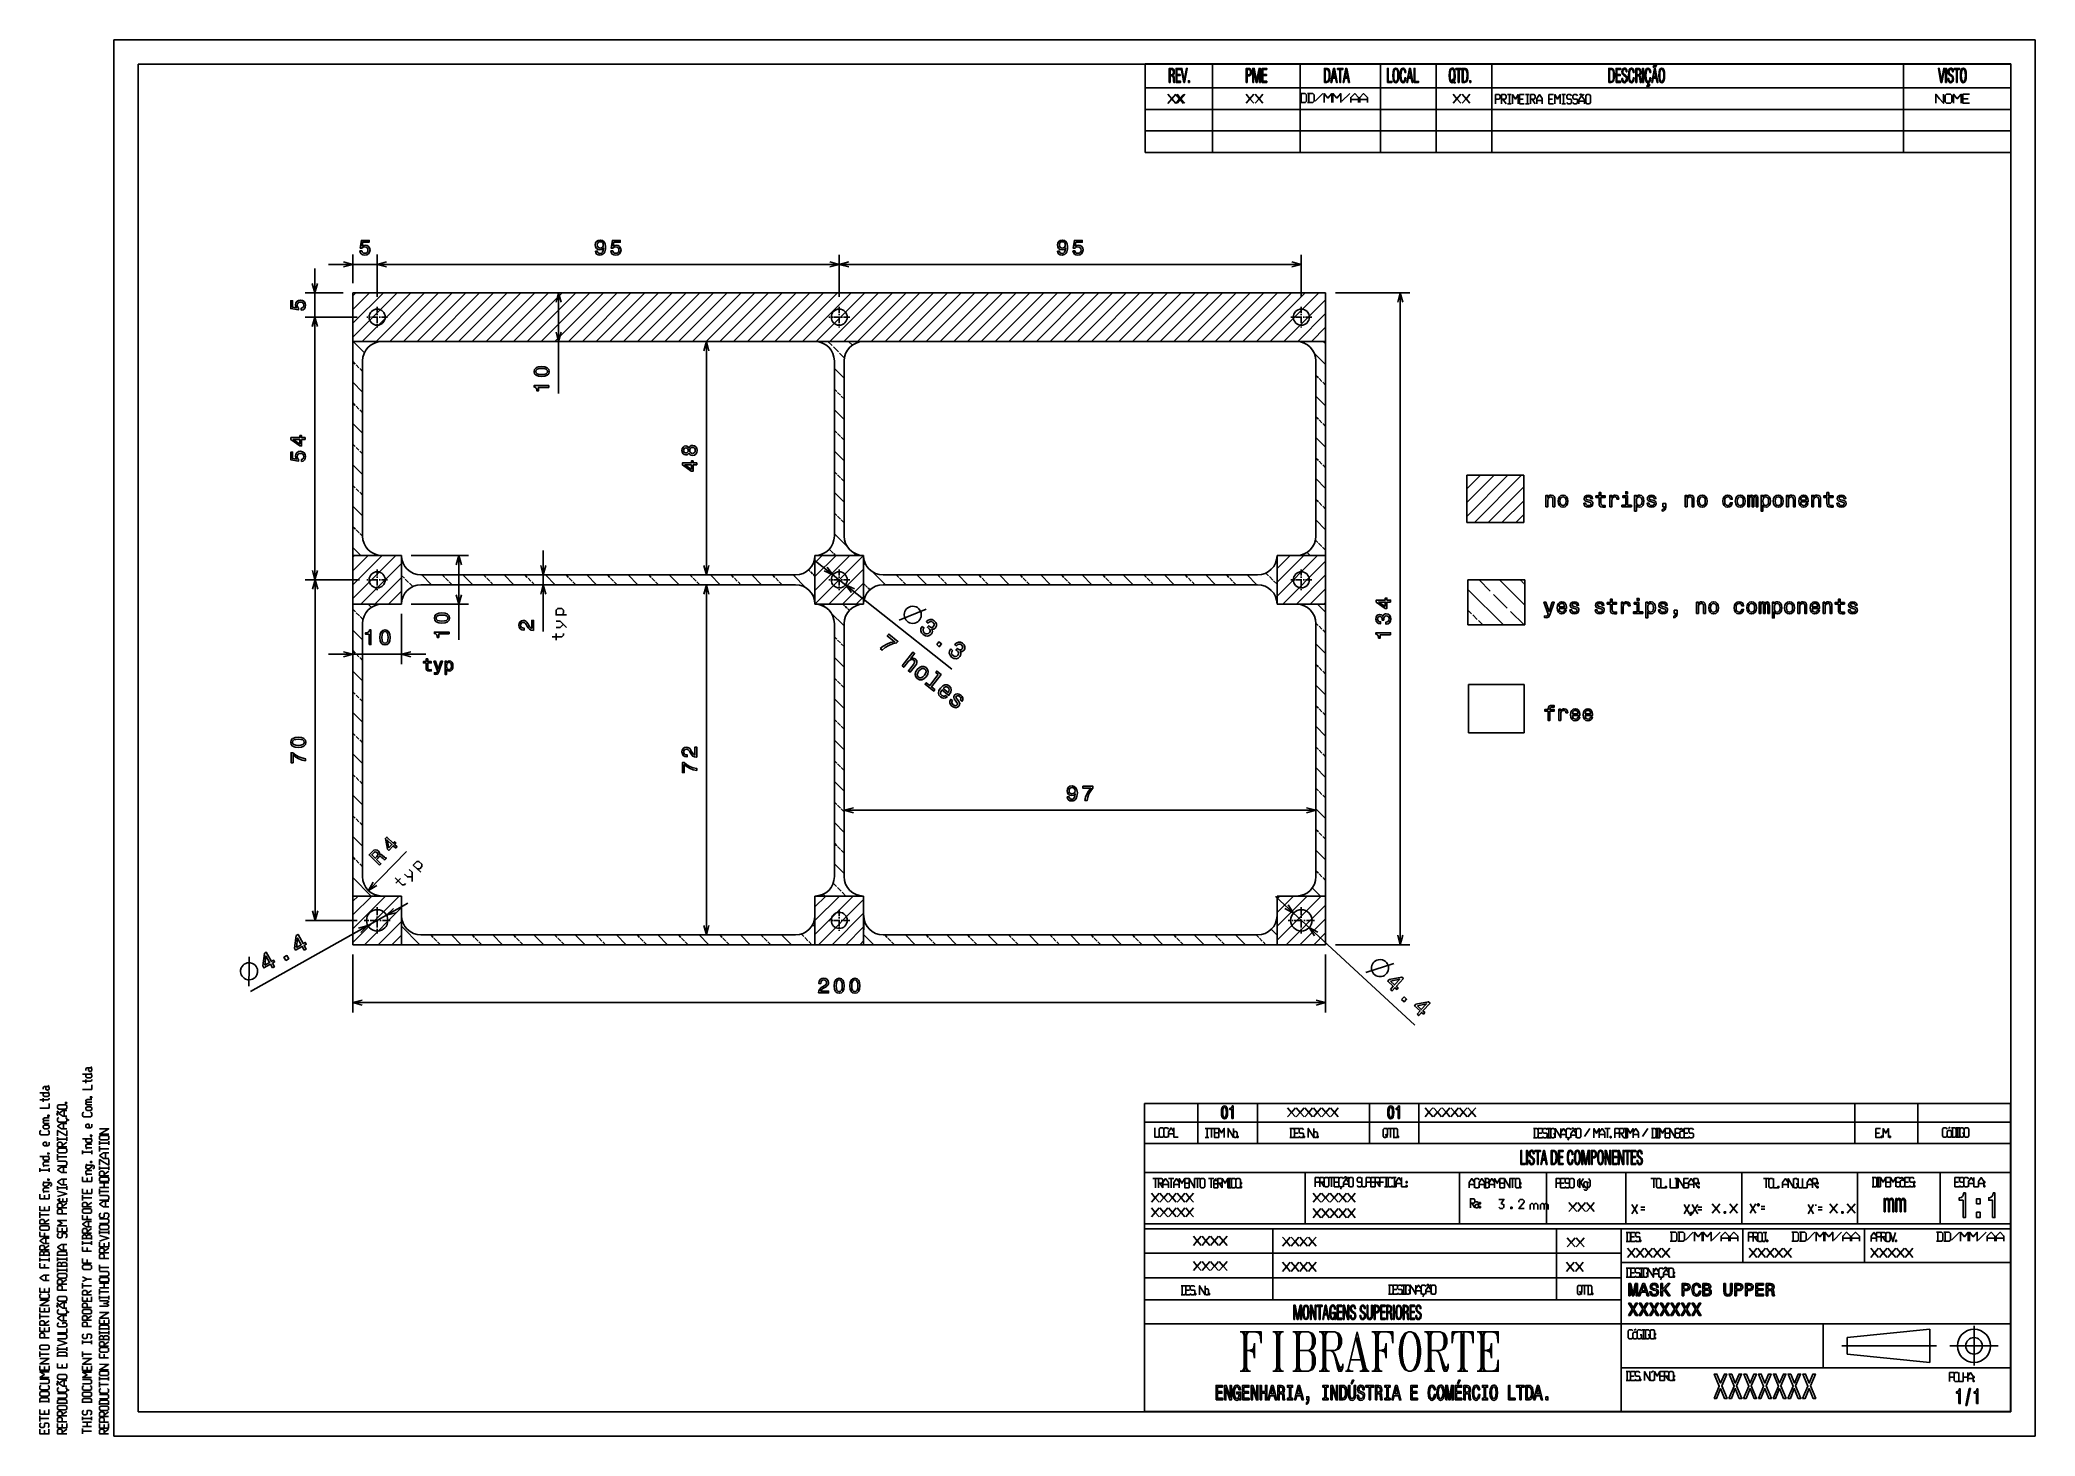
# Model space of a CAD drawing. Extents: x 5 to 415, y 5 to 292.
import ezdxf

# ---------------------------------------------------------------- set-up
doc = ezdxf.new("R2010")
doc.units = 0
doc.header["$MEASUREMENT"] = 0
doc.linetypes.add('DASHDOT', pattern=[18.5, 12, -3, 0.5, -3])
doc.linetypes.add('DASHED', pattern=[15, 12, -3])
doc.layers.get('0').update_dxf_attribs({"linetype": 'CONTINUOUS'})

msp = doc.modelspace()

# ---------------------------------------------------------------- linework, layer by layer
at = {"color": 7}
for p, q in [((20, 5), (20, 292)), ((20, 292), (415, 292)), ((415, 292), (415, 5)), ((25, 10), (25, 287)), ((25, 287), (410, 287)), ((410.02, 287.11), (232.02, 287.11)), ((410, 287), (410, 10)), ((410.02, 282.13), (232.02, 282.13)), ((410.02, 277.71), (232.02, 277.71)), ((410.02, 273.29), (232.02, 273.29)), ((410.02, 268.87), (232.02, 268.87)), ((74.14, 245.84), (169.14, 245.84)), ((169.14, 245.84), (264.14, 245.84)), ((69.14, 240.01), (269.14, 240.01)), ((269.14, 240.01), (69.14, 240.01)), ((69.14, 240.01), (69.14, 106.01)), ((111.43, 219.34), (111.43, 240.01)), ((269.14, 106.01), (269.14, 240.01)), ((284.48, 106.01), (284.48, 240.01)), ((69.14, 186.01), (69.14, 230.01)), ((75.14, 230.01), (164.14, 230.01)), ((141.83, 182.01), (141.83, 230.01)), ((263.14, 230.01), (174.14, 230.01)), ((269.14, 230.01), (269.14, 186.01)), ((71.14, 190.01), (71.14, 226.01)), ((168.14, 226.01), (168.14, 190.01)), ((170.14, 226.01), (170.14, 190.01)), ((267.14, 190.01), (267.14, 226.01)), ((163.93, 185.14), (192.32, 162.64)), ((160.14, 182.01), (83.14, 182.01)), ((178.14, 182.01), (255.14, 182.01)), ((160.14, 180.01), (83.14, 180.01)), ((141.83, 108.01), (141.83, 180.01)), ((178.14, 180.01), (255.14, 180.01)), ((69.14, 176.01), (69.14, 116.01)), ((269.14, 176.01), (269.14, 116.01)), ((71.14, 172.01), (71.14, 120.01)), ((168.14, 172.01), (168.14, 120.01)), ((170.14, 172.01), (170.14, 120.01)), ((267.14, 172.01), (267.14, 120.01)), ((64.14, 165.7), (84.14, 165.7)), ((170.14, 133.64), (267.14, 133.64)), ((258.85, 115.9), (287.51, 89.45)), ((48.12, 96.42), (80.43, 114.53)), ((83.14, 108.01), (160.14, 108.01)), ((178.17, 108.01), (255.14, 108.01)), ((255.14, 108.01), (178.17, 108.01)), ((79.14, 106.01), (164.14, 106.01)), ((174.14, 106.01), (259.14, 106.01)), ((174.14, 106.01), (259.14, 106.01)), ((69.14, 94.1), (269.14, 94.1)), ((231.93, 73.35), (231.93, 10.05)), ((231.93, 73.35), (409.93, 73.35)), ((409.93, 73.35), (409.93, 10.05)), ((231.93, 69.56), (409.93, 69.56)), ((231.93, 65.17), (409.93, 65.17)), ((231.93, 59.17), (409.93, 59.17)), ((231.93, 48.63), (409.93, 48.63)), ((231.93, 47.63), (409.93, 47.63)), ((329.93, 10.05), (329.93, 47.63)), ((231.93, 42.58), (329.93, 42.58)), ((231.93, 37.53), (329.93, 37.53)), ((329.93, 40.68), (409.93, 40.68)), ((232.04, 33), (330.04, 33)), ((231.93, 28.05), (329.93, 28.05)), ((329.93, 28.05), (409.93, 28.05)), ((329.93, 19.05), (409.93, 19.05)), ((410, 10), (25, 10)), ((231.93, 10.05), (409.93, 10.05)), ((231.93, 10.05), (409.93, 10.05)), ((415, 5), (20, 5))]:
    msp.add_line(p, q, dxfattribs=at)
at = {"color": 7, "ltscale": 0.455914}
msp.add_line((232.02, 268.87), (232.02, 287.11), dxfattribs=at)
at = {"color": 7, "ltscale": 0.124476}
for p, q in [((245.91, 287.11), (245.91, 282.13)), ((263.93, 287.11), (263.93, 282.13)), ((280.42, 287.11), (280.42, 282.13)), ((291.85, 287.11), (291.85, 282.13)), ((303.29, 287.11), (303.29, 282.13)), ((387.92, 287.11), (387.92, 282.13))]:
    msp.add_line(p, q, dxfattribs=at)
at = {"color": 7, "ltscale": 0.345435}
msp.add_line((410.02, 273.29), (410.02, 287.11), dxfattribs=at)
at = {"color": 7, "ltscale": 0.110479}
for p, q in [((245.91, 282.13), (245.91, 277.71)), ((263.93, 282.13), (263.93, 277.71)), ((280.42, 282.13), (280.42, 277.71)), ((291.85, 282.13), (291.85, 277.71)), ((303.29, 282.13), (303.29, 277.71)), ((387.92, 282.13), (387.92, 277.71)), ((245.91, 277.71), (245.91, 273.29)), ((263.93, 277.71), (263.93, 273.29)), ((280.42, 277.71), (280.42, 273.29)), ((291.85, 277.71), (291.85, 273.29)), ((303.29, 277.71), (303.29, 273.29)), ((387.92, 277.71), (387.92, 273.29)), ((245.91, 273.29), (245.91, 268.87)), ((263.93, 273.29), (263.93, 268.87)), ((280.42, 273.29), (280.42, 268.87)), ((291.85, 273.29), (291.85, 268.87)), ((303.29, 273.29), (303.29, 268.87)), ((387.92, 273.29), (387.92, 268.87))]:
    msp.add_line(p, q, dxfattribs=at)
at = {"color": 7, "ltscale": 0.345434}
msp.add_line((410.02, 268.87), (410.02, 282.69), dxfattribs=at)
at = {"color": 7, "ltscale": 0.146115}
msp.add_line((69.14, 242.01), (69.14, 247.86), dxfattribs=at)
at = {"color": 7, "ltscale": 0.21749}
msp.add_line((74.14, 239.16), (74.14, 247.86), dxfattribs=at)
at = {"color": 7, "ltscale": 0.217118}
for p, q in [((74.14, 239.16), (74.14, 247.84)), ((169.14, 239.16), (169.14, 247.84))]:
    msp.add_line(p, q, dxfattribs=at)
at = {"color": 7, "ltscale": 0.217121}
for p, q in [((169.14, 239.16), (169.14, 247.84)), ((264.14, 239.16), (264.14, 247.84))]:
    msp.add_line(p, q, dxfattribs=at)
at = {"color": 7, "ltscale": 0.375}
for p, q in [((61.32, 230.01), (61.32, 245.01)), ((64.14, 245.86), (79.14, 245.86))]:
    msp.add_line(p, q, dxfattribs=at)
at = {"color": 7, "ltscale": 0.195631}
msp.add_line((67.14, 240.01), (59.32, 240.01), dxfattribs=at)
at = {"color": 7, "ltscale": 0.321499}
msp.add_line((69.14, 230.92), (78.24, 240.01), dxfattribs=at)
at = {"color": 7, "ltscale": 0.221499}
msp.add_line((69.14, 233.75), (75.41, 240.01), dxfattribs=at)
at = {"color": 7, "ltscale": 0.121499}
msp.add_line((69.14, 236.58), (72.58, 240.01), dxfattribs=at)
at = {"color": 7, "ltscale": 0.021499}
msp.add_line((69.14, 239.41), (69.75, 240.01), dxfattribs=at)
at = {"color": 7, "ltscale": 0.25}
for p, q in [((69.14, 230.01), (69.14, 240.01)), ((269.14, 240.01), (269.14, 230.01)), ((164.14, 230.01), (174.14, 230.01)), ((69.14, 186.01), (69.14, 176.01)), ((79.14, 186.01), (69.14, 186.01)), ((79.14, 176.01), (79.14, 186.01)), ((164.14, 186.01), (164.14, 176.01)), ((174.14, 186.01), (164.14, 186.01)), ((174.14, 176.01), (174.14, 186.01)), ((259.14, 186.01), (259.14, 176.01)), ((269.14, 186.01), (269.14, 176.01)), ((69.14, 176.01), (79.14, 176.01)), ((164.14, 176.01), (174.14, 176.01)), ((69.14, 106.01), (69.14, 116.01)), ((174.14, 116.01), (164.14, 116.01)), ((269.14, 106.01), (269.14, 116.01)), ((269.14, 106.01), (269.14, 116.01)), ((79.14, 106.01), (69.14, 106.01)), ((164.14, 106.01), (174.14, 106.01)), ((259.14, 106.01), (269.14, 106.01)), ((259.14, 106.01), (269.14, 106.01)), ((397.44, 23.55), (407.44, 23.55))]:
    msp.add_line(p, q, dxfattribs=at)
at = {"color": 7, "ltscale": 0.353553}
for p, q in [((71.07, 230.01), (81.07, 240.01)), ((73.9, 230.01), (83.9, 240.01)), ((76.72, 230.01), (86.72, 240.01)), ((79.55, 230.01), (89.55, 240.01)), ((82.38, 230.01), (92.38, 240.01)), ((85.21, 230.01), (95.21, 240.01)), ((88.04, 230.01), (98.04, 240.01)), ((90.87, 230.01), (100.87, 240.01)), ((93.69, 230.01), (103.69, 240.01)), ((96.52, 230.01), (106.52, 240.01)), ((99.35, 230.01), (109.35, 240.01)), ((102.18, 230.01), (112.18, 240.01)), ((105.01, 230.01), (115.01, 240.01)), ((107.84, 230.01), (117.84, 240.01)), ((110.66, 230.01), (120.66, 240.01)), ((113.49, 230.01), (123.49, 240.01)), ((116.32, 230.01), (126.32, 240.01)), ((119.15, 230.01), (129.15, 240.01)), ((121.98, 230.01), (131.98, 240.01)), ((124.81, 230.01), (134.81, 240.01)), ((127.64, 230.01), (137.64, 240.01)), ((130.46, 230.01), (140.46, 240.01)), ((133.29, 230.01), (143.29, 240.01)), ((136.12, 230.01), (146.12, 240.01)), ((138.95, 230.01), (148.95, 240.01)), ((141.78, 230.01), (151.78, 240.01)), ((144.61, 230.01), (154.61, 240.01)), ((147.43, 230.01), (157.43, 240.01)), ((150.26, 230.01), (160.26, 240.01)), ((153.09, 230.01), (163.09, 240.01)), ((155.92, 230.01), (165.92, 240.01)), ((158.75, 230.01), (168.75, 240.01)), ((161.58, 230.01), (171.58, 240.01)), ((164.4, 230.01), (174.4, 240.01)), ((167.23, 230.01), (177.23, 240.01)), ((170.06, 230.01), (180.06, 240.01)), ((172.89, 230.01), (182.89, 240.01)), ((175.72, 230.01), (185.72, 240.01)), ((178.55, 230.01), (188.55, 240.01)), ((181.38, 230.01), (191.38, 240.01)), ((184.2, 230.01), (194.2, 240.01)), ((187.03, 230.01), (197.03, 240.01)), ((189.86, 230.01), (199.86, 240.01)), ((192.69, 230.01), (202.69, 240.01)), ((195.52, 230.01), (205.52, 240.01)), ((201.17, 230.01), (211.17, 240.01)), ((204, 230.01), (214, 240.01)), ((206.83, 230.01), (216.83, 240.01)), ((209.66, 230.01), (219.66, 240.01)), ((212.49, 230.01), (222.49, 240.01)), ((215.32, 230.01), (225.32, 240.01)), ((218.14, 230.01), (228.14, 240.01)), ((220.97, 230.01), (230.97, 240.01)), ((223.8, 230.01), (233.8, 240.01)), ((226.63, 230.01), (236.63, 240.01)), ((229.46, 230.01), (239.46, 240.01)), ((232.29, 230.01), (242.29, 240.01)), ((235.12, 230.01), (245.12, 240.01)), ((237.94, 230.01), (247.94, 240.01)), ((240.77, 230.01), (250.77, 240.01)), ((243.6, 230.01), (253.6, 240.01)), ((246.43, 230.01), (256.43, 240.01)), ((249.26, 230.01), (259.26, 240.01)), ((252.09, 230.01), (262.09, 240.01)), ((254.91, 230.01), (264.91, 240.01)), ((257.74, 230.01), (267.74, 240.01)), ((164.14, 176.01), (174.14, 186.01))]:
    msp.add_line(p, q, dxfattribs=at)
at = {"color": 7, "ltscale": 0.353554}
msp.add_line((198.35, 230.01), (208.35, 240.01), dxfattribs=at)
at = {"color": 7, "ltscale": 0.303122}
msp.add_line((260.57, 230.01), (269.14, 238.59), dxfattribs=at)
at = {"color": 7, "ltscale": 0.383393}
for p, q in [((271.14, 240.01), (286.48, 240.01)), ((271.14, 106.01), (286.48, 106.01))]:
    msp.add_line(p, q, dxfattribs=at)
at = {"color": 7, "ltscale": 0.267006}
msp.add_line((70, 235.01), (59.32, 235.01), dxfattribs=at)
at = {"color": 230, "ltscale": 0.266751}
msp.add_line((70, 235.01), (59.33, 235.01), dxfattribs=at)
at = {"color": 230}
for p, q in [((61.33, 181.01), (61.33, 235.01)), ((61.39, 111.01), (61.39, 181.01))]:
    msp.add_line(p, q, dxfattribs=at)
at = {"color": 7, "linetype": 'DASHDOT', "ltscale": 0.10725}
for p, q in [((76.29, 235.01), (72, 235.01)), ((74.14, 237.16), (74.14, 232.87)), ((171.29, 235.01), (167, 235.01)), ((169.14, 237.16), (169.14, 232.87)), ((264.14, 237.16), (264.14, 232.87)), ((76.29, 181.01), (72, 181.01)), ((74.14, 183.16), (74.14, 178.87)), ((171.29, 181.01), (167, 181.01)), ((169.14, 183.16), (169.14, 178.87)), ((264.14, 183.16), (264.14, 178.87)), ((171.29, 111.01), (167, 111.01)), ((169.14, 113.16), (169.14, 108.87))]:
    msp.add_line(p, q, dxfattribs=at)
at = {"color": 7, "linetype": 'DASHDOT', "ltscale": 0.107249}
for p, q in [((266.29, 235.01), (262, 235.01)), ((266.29, 181.01), (262, 181.01))]:
    msp.add_line(p, q, dxfattribs=at)
at = {"color": 7, "ltscale": 0.203122}
msp.add_line((263.4, 230.01), (269.14, 235.76), dxfattribs=at)
at = {"color": 7, "ltscale": 0.15}
for p, q in [((69.14, 230.01), (75.14, 230.01)), ((263.14, 230.01), (269.14, 230.01)), ((69.14, 186.01), (75.14, 186.01)), ((263.14, 186.01), (269.14, 186.01)), ((69.14, 176.01), (75.14, 176.01)), ((269.14, 176.01), (263.14, 176.01)), ((69.14, 116.01), (75.14, 116.01)), ((269.14, 116.01), (263.14, 116.01)), ((79.14, 112.01), (79.14, 106.01)), ((164.14, 112.01), (164.14, 106.01)), ((174.14, 112.01), (174.14, 106.01)), ((259.14, 112.01), (259.14, 106.01)), ((259.14, 106.01), (259.14, 112.01))]:
    msp.add_line(p, q, dxfattribs=at)
at = {"color": 7, "ltscale": 0.081849}
msp.add_line((71.55, 227.7), (69.23, 230.01), dxfattribs=at)
at = {"color": 7, "linetype": 'DASHED', "ltscale": 0.009918}
msp.add_line((73.76, 229.73), (73.48, 230.01), dxfattribs=at)
at = {"color": 7, "linetype": 'DASHED', "ltscale": 0.121279}
msp.add_line((170.24, 226.58), (166.81, 230.01), dxfattribs=at)
at = {"color": 7, "ltscale": 0.027368}
msp.add_line((171.83, 229.24), (171.06, 230.01), dxfattribs=at)
at = {"color": 7, "ltscale": 0.013113}
msp.add_line((264.77, 229.64), (264.39, 230.01), dxfattribs=at)
at = {"color": 7, "ltscale": 0.103123}
msp.add_line((266.23, 230.01), (269.14, 232.93), dxfattribs=at)
at = {"color": 7, "linetype": 'DASHED', "ltscale": 0.017945}
msp.add_line((269.14, 229.51), (268.64, 230.01), dxfattribs=at)
at = {"color": 7, "ltscale": 0.003123}
msp.add_line((269.06, 230.01), (269.14, 230.1), dxfattribs=at)
at = {"color": 7, "linetype": 'DASHED', "ltscale": 0.070711}
for p, q in [((71.14, 223.86), (69.14, 225.86)), ((269.14, 221.02), (267.14, 223.02)), ((170.14, 218.2), (168.14, 220.2)), ((71.14, 215.37), (69.14, 217.37)), ((269.14, 212.54), (267.14, 214.54)), ((170.14, 209.71), (168.14, 211.71)), ((71.14, 206.89), (69.14, 208.89)), ((269.14, 204.05), (267.14, 206.05)), ((170.14, 201.23), (168.14, 203.23)), ((71.14, 198.4), (69.14, 200.4)), ((269.14, 195.56), (267.14, 197.56)), ((170.14, 192.74), (168.14, 194.74)), ((89.53, 180.01), (87.53, 182.01)), ((98.02, 180.01), (96.02, 182.01)), ((106.51, 180.01), (104.51, 182.01)), ((114.99, 180.01), (112.99, 182.01)), ((123.48, 180.01), (121.48, 182.01)), ((131.96, 180.01), (129.96, 182.01)), ((140.45, 180.01), (138.45, 182.01)), ((148.93, 180.01), (146.93, 182.01)), ((157.42, 180.01), (155.42, 182.01)), ((182.87, 180.01), (180.87, 182.01)), ((191.36, 180.01), (189.36, 182.01)), ((199.84, 180.01), (197.84, 182.01)), ((208.33, 180.01), (206.33, 182.01)), ((216.81, 180.01), (214.81, 182.01)), ((225.3, 180.01), (223.3, 182.01)), ((233.78, 180.01), (231.78, 182.01)), ((242.27, 180.01), (240.27, 182.01)), ((250.76, 180.01), (248.76, 182.01)), ((170.14, 167.29), (168.14, 169.29)), ((71.14, 164.46), (69.14, 166.46)), ((170.14, 158.8), (168.14, 160.8)), ((269.14, 161.62), (267.14, 163.62)), ((71.14, 155.98), (69.14, 157.98)), ((170.14, 150.31), (168.14, 152.31)), ((269.14, 153.14), (267.14, 155.14)), ((71.14, 147.49), (69.14, 149.49)), ((170.14, 141.83), (168.14, 143.83)), ((269.14, 144.65), (267.14, 146.65)), ((71.14, 139.01), (69.14, 141.01)), ((269.14, 136.17), (267.14, 138.17)), ((71.14, 130.52), (69.14, 132.52)), ((170.14, 133.34), (168.14, 135.34)), ((269.14, 127.68), (267.14, 129.68)), ((71.14, 122.04), (69.14, 124.04)), ((170.14, 124.86), (168.14, 126.86)), ((269.14, 119.2), (267.14, 121.2)), ((87.17, 106.01), (85.17, 108.01)), ((95.65, 106.01), (93.65, 108.01)), ((104.14, 106.01), (102.14, 108.01)), ((112.62, 106.01), (110.62, 108.01)), ((121.11, 106.01), (119.11, 108.01)), ((129.59, 106.01), (127.59, 108.01)), ((138.08, 106.01), (136.08, 108.01)), ((146.56, 106.01), (144.56, 108.01)), ((155.05, 106.01), (153.05, 108.01)), ((180.51, 106.01), (178.51, 108.01)), ((188.99, 106.01), (186.99, 108.01)), ((197.48, 106.01), (195.48, 108.01)), ((205.96, 106.01), (203.96, 108.01)), ((214.45, 106.01), (212.45, 108.01)), ((222.93, 106.01), (220.93, 108.01)), ((231.42, 106.01), (229.42, 108.01)), ((239.9, 106.01), (237.9, 108.01)), ((248.39, 106.01), (246.39, 108.01)), ((256.87, 106.01), (254.87, 108.01))]:
    msp.add_line(p, q, dxfattribs=at)
at = {"color": 7, "ltscale": 0.083768}
msp.add_line((269.14, 225.26), (266.78, 227.63), dxfattribs=at)
at = {"color": 7, "ltscale": 0.070711}
for p, q in [((71.14, 219.62), (69.14, 221.62)), ((170.14, 222.44), (168.14, 224.44)), ((269.14, 216.78), (267.14, 218.78)), ((170.14, 213.95), (168.14, 215.95)), ((71.14, 211.13), (69.14, 213.13)), ((269.14, 208.29), (267.14, 210.29)), ((170.14, 205.47), (168.14, 207.47)), ((71.14, 202.65), (69.14, 204.65)), ((269.14, 199.81), (267.14, 201.81)), ((170.14, 196.98), (168.14, 198.98)), ((71.14, 194.16), (69.14, 196.16)), ((269.14, 191.32), (267.14, 193.32)), ((85.29, 180.01), (83.29, 182.01)), ((93.78, 180.01), (91.78, 182.01)), ((102.26, 180.01), (100.26, 182.01)), ((110.75, 180.01), (108.75, 182.01)), ((119.23, 180.01), (117.23, 182.01)), ((127.72, 180.01), (125.72, 182.01)), ((136.2, 180.01), (134.2, 182.01)), ((144.69, 180.01), (142.69, 182.01)), ((153.17, 180.01), (151.17, 182.01)), ((187.12, 180.01), (185.12, 182.01)), ((195.6, 180.01), (193.6, 182.01)), ((204.09, 180.01), (202.09, 182.01)), ((212.57, 180.01), (210.57, 182.01)), ((221.06, 180.01), (219.06, 182.01)), ((229.54, 180.01), (227.54, 182.01)), ((238.03, 180.01), (236.03, 182.01)), ((246.51, 180.01), (244.51, 182.01)), ((255, 180.01), (253, 182.01)), ((71.14, 168.7), (69.14, 170.7)), ((170.14, 163.04), (168.14, 165.04)), ((269.14, 165.87), (267.14, 167.87)), ((71.14, 160.22), (69.14, 162.22)), ((170.14, 154.56), (168.14, 156.56)), ((269.14, 157.38), (267.14, 159.38)), ((71.14, 151.73), (69.14, 153.73)), ((170.14, 146.07), (168.14, 148.07)), ((269.14, 148.9), (267.14, 150.9)), ((71.14, 143.25), (69.14, 145.25)), ((170.14, 137.59), (168.14, 139.59)), ((269.14, 140.41), (267.14, 142.41)), ((71.14, 134.76), (69.14, 136.76)), ((269.14, 131.92), (267.14, 133.92)), ((71.14, 126.28), (69.14, 128.28)), ((170.14, 129.1), (168.14, 131.1)), ((269.14, 123.44), (267.14, 125.44)), ((170.14, 120.62), (168.14, 122.62)), ((91.41, 106.01), (89.41, 108.01)), ((99.9, 106.01), (97.9, 108.01)), ((108.38, 106.01), (106.38, 108.01)), ((116.87, 106.01), (114.87, 108.01)), ((125.35, 106.01), (123.35, 108.01)), ((133.84, 106.01), (131.84, 108.01)), ((142.32, 106.01), (140.32, 108.01)), ((150.81, 106.01), (148.81, 108.01)), ((159.29, 106.01), (157.29, 108.01)), ((184.75, 106.01), (182.75, 108.01)), ((193.23, 106.01), (191.23, 108.01)), ((201.72, 106.01), (199.72, 108.01)), ((210.2, 106.01), (208.2, 108.01)), ((218.69, 106.01), (216.69, 108.01)), ((227.17, 106.01), (225.17, 108.01)), ((235.66, 106.01), (233.66, 108.01)), ((244.14, 106.01), (242.14, 108.01)), ((252.63, 106.01), (250.63, 108.01))]:
    msp.add_line(p, q, dxfattribs=at)
at = {"color": 7, "ltscale": 0.299024}
msp.add_line((298.14, 194.05), (306.6, 202.5), dxfattribs=at)
at = {"color": 7, "ltscale": 0.199024}
msp.add_line((298.14, 196.88), (303.77, 202.5), dxfattribs=at)
at = {"color": 7, "ltscale": 0.099024}
msp.add_line((298.14, 199.7), (300.95, 202.5), dxfattribs=at)
at = {"color": 7, "ltscale": 0.292971}
for p, q in [((298.14, 202.5), (309.86, 202.5)), ((309.86, 192.81), (298.14, 192.81))]:
    msp.add_line(p, q, dxfattribs=at)
at = {"color": 7, "ltscale": 0.242421}
for p, q in [((298.14, 202.5), (298.14, 192.81)), ((309.86, 192.81), (309.86, 202.5))]:
    msp.add_line(p, q, dxfattribs=at)
at = {"color": 7, "ltscale": 0.342835}
msp.add_line((299.73, 192.81), (309.43, 202.5), dxfattribs=at)
at = {"color": 7, "ltscale": 0.258135}
msp.add_line((302.56, 192.81), (309.86, 200.11), dxfattribs=at)
at = {"color": 7, "ltscale": 0.158135}
msp.add_line((305.39, 192.81), (309.86, 197.28), dxfattribs=at)
at = {"color": 7, "ltscale": 0.058135}
msp.add_line((308.22, 192.81), (309.86, 194.45), dxfattribs=at)
at = {"color": 7, "linetype": 'DASHED', "ltscale": 0.071184}
for p, q in [((71.16, 189.9), (69.14, 191.92)), ((269.14, 170.11), (267.13, 172.12))]:
    msp.add_line(p, q, dxfattribs=at)
at = {"color": 7, "ltscale": 0.095948}
for p, q in [((170.86, 187.78), (168.14, 190.5)), ((170.14, 171.53), (167.43, 174.24))]:
    msp.add_line(p, q, dxfattribs=at)
at = {"color": 7, "linetype": 'DASHED', "ltscale": 0.075614}
for p, q in [((269.14, 187.08), (267.01, 189.22)), ((71.28, 172.81), (69.14, 174.95))]:
    msp.add_line(p, q, dxfattribs=at)
at = {"color": 7, "ltscale": 0.058757}
for p, q in [((70.81, 186.01), (69.14, 187.68)), ((269.14, 174.35), (267.48, 176.01))]:
    msp.add_line(p, q, dxfattribs=at)
at = {"color": 7, "ltscale": 0.312311}
msp.add_line((69.14, 177.18), (77.98, 186.01), dxfattribs=at)
at = {"color": 7, "ltscale": 0.212311}
msp.add_line((69.14, 180.01), (75.15, 186.01), dxfattribs=at)
at = {"color": 7, "ltscale": 0.11231}
for p, q in [((69.14, 182.84), (72.32, 186.01)), ((265.97, 176.01), (269.14, 179.19))]:
    msp.add_line(p, q, dxfattribs=at)
at = {"color": 7, "ltscale": 0.012311}
for p, q in [((69.14, 185.66), (69.49, 186.01)), ((268.8, 176.01), (269.14, 176.36))]:
    msp.add_line(p, q, dxfattribs=at)
at = {"color": 7, "linetype": 'DASHED', "ltscale": 0.000712788}
msp.add_line((75.05, 186.01), (75.03, 186.03), dxfattribs=at)
at = {"color": 7, "ltscale": 0.294566}
for p, q in [((81.14, 186.01), (92.93, 186.01)), ((81.14, 176.01), (92.93, 176.01))]:
    msp.add_line(p, q, dxfattribs=at)
at = {"color": 7, "ltscale": 0.433876}
msp.add_line((90.93, 168.66), (90.93, 186.01), dxfattribs=at)
at = {"color": 7, "ltscale": 0.41601}
msp.add_line((108.28, 170.37), (108.28, 187.01), dxfattribs=at)
at = {"color": 7, "ltscale": 0.253553}
for p, q in [((164.14, 178.84), (171.32, 186.01)), ((166.97, 176.01), (174.14, 183.18))]:
    msp.add_line(p, q, dxfattribs=at)
at = {"color": 7, "ltscale": 0.153553}
for p, q in [((164.14, 181.67), (168.49, 186.01)), ((169.8, 176.01), (174.14, 180.36))]:
    msp.add_line(p, q, dxfattribs=at)
at = {"color": 7, "ltscale": 0.053554}
for p, q in [((164.14, 184.5), (165.66, 186.01)), ((172.63, 176.01), (174.14, 177.53))]:
    msp.add_line(p, q, dxfattribs=at)
at = {"color": 7, "linetype": 'DASHED', "ltscale": 0.046511}
for p, q in [((168.39, 186.01), (167.07, 187.33)), ((171.22, 174.7), (169.9, 176.01))]:
    msp.add_line(p, q, dxfattribs=at)
at = {"color": 7, "ltscale": 0.022678}
for p, q in [((172.63, 186.01), (171.99, 186.65)), ((166.3, 175.37), (165.66, 176.01))]:
    msp.add_line(p, q, dxfattribs=at)
at = {"color": 7, "ltscale": 0.009201}
for p, q in [((259.14, 184.35), (258.88, 184.61)), ((79.41, 177.41), (79.14, 177.68))]:
    msp.add_line(p, q, dxfattribs=at)
at = {"color": 7, "ltscale": 0.294796}
for p, q in [((259.14, 177.68), (267.48, 186.01)), ((70.81, 176.01), (79.14, 184.35))]:
    msp.add_line(p, q, dxfattribs=at)
at = {"color": 7, "ltscale": 0.194796}
for p, q in [((259.14, 180.5), (264.65, 186.01)), ((73.64, 176.01), (79.14, 181.52))]:
    msp.add_line(p, q, dxfattribs=at)
at = {"color": 7, "ltscale": 0.094796}
for p, q in [((259.14, 183.33), (261.83, 186.01)), ((76.46, 176.01), (79.14, 178.69))]:
    msp.add_line(p, q, dxfattribs=at)
at = {"color": 7, "ltscale": 0.1}
for p, q in [((259.14, 186.01), (263.14, 186.01)), ((79.14, 176.01), (75.14, 176.01)), ((259.14, 176.01), (263.14, 176.01)), ((75.14, 116.01), (79.14, 116.01)), ((79.14, 116.01), (79.14, 112.01)), ((164.14, 112.01), (164.14, 116.01)), ((174.14, 112.01), (174.14, 116.01)), ((263.14, 116.01), (259.14, 116.01)), ((259.14, 116.01), (259.14, 112.01))]:
    msp.add_line(p, q, dxfattribs=at)
at = {"color": 7, "ltscale": 0.31231}
msp.add_line((260.31, 176.01), (269.14, 184.85), dxfattribs=at)
at = {"color": 7, "ltscale": 0.023501}
for p, q in [((265.97, 186.01), (265.3, 186.68)), ((72.99, 175.35), (72.32, 176.01))]:
    msp.add_line(p, q, dxfattribs=at)
at = {"color": 230, "ltscale": 0.279125}
msp.add_line((70.49, 181.01), (59.33, 181.01), dxfattribs=at)
at = {"color": 230, "ltscale": 0.277687}
msp.add_line((70.49, 181.01), (59.39, 181.01), dxfattribs=at)
at = {"color": 7, "linetype": 'DASHED', "ltscale": 0.081445}
for p, q in [((81.45, 179.61), (79.14, 181.92)), ((259.14, 180.11), (256.84, 182.41))]:
    msp.add_line(p, q, dxfattribs=at)
at = {"color": 7, "ltscale": 0.093389}
for p, q in [((162.3, 179.37), (159.66, 182.01)), ((178.63, 180.01), (175.99, 182.65))]:
    msp.add_line(p, q, dxfattribs=at)
at = {"color": 7, "linetype": 'DASHED', "ltscale": 0.045888}
for p, q in [((164.14, 181.77), (162.85, 183.07)), ((175.44, 178.96), (174.14, 180.26))]:
    msp.add_line(p, q, dxfattribs=at)
at = {"color": 7, "ltscale": 0.025237}
for p, q in [((174.86, 183.78), (174.14, 184.5)), ((164.14, 177.53), (163.43, 178.24))]:
    msp.add_line(p, q, dxfattribs=at)
at = {"color": 7, "ltscale": 0.21231}
msp.add_line((263.14, 176.01), (269.14, 182.02), dxfattribs=at)
at = {"color": 7, "ltscale": 0.292972}
for p, q in [((298.39, 181.01), (310.11, 181.01)), ((310.11, 171.73), (298.39, 171.73))]:
    msp.add_line(p, q, dxfattribs=at)
at = {"color": 7, "ltscale": 0.23215}
for p, q in [((298.39, 181.01), (298.39, 171.73)), ((310.11, 171.73), (310.11, 181.01))]:
    msp.add_line(p, q, dxfattribs=at)
at = {"color": 7, "linetype": 'DASHED', "ltscale": 0.328309}
msp.add_line((309.95, 171.73), (300.67, 181.01), dxfattribs=at)
at = {"color": 7, "ltscale": 0.183951}
msp.add_line((310.11, 175.81), (304.91, 181.01), dxfattribs=at)
at = {"color": 7, "linetype": 'DASHED', "ltscale": 0.033951}
msp.add_line((310.11, 180.05), (309.15, 181.01), dxfattribs=at)
at = {"color": 7, "ltscale": 0.258684}
msp.add_line((305.71, 171.73), (298.39, 179.04), dxfattribs=at)
at = {"color": 7, "ltscale": 0.257759}
for p, q in [((69.14, 174.01), (69.14, 163.7)), ((79.14, 174.01), (79.14, 163.7))]:
    msp.add_line(p, q, dxfattribs=at)
at = {"color": 7, "linetype": 'DASHED', "ltscale": 0.000712922}
msp.add_line((263.26, 175.99), (263.24, 176.01), dxfattribs=at)
at = {"color": 7, "linetype": 'DASHED', "ltscale": 0.108684}
msp.add_line((301.47, 171.73), (298.39, 174.8), dxfattribs=at)
at = {"color": 7, "ltscale": 0.286742}
for p, q in [((298.49, 159.5), (309.96, 159.5)), ((309.96, 149.55), (298.49, 149.55))]:
    msp.add_line(p, q, dxfattribs=at)
at = {"color": 7, "ltscale": 0.248641}
for p, q in [((298.49, 159.5), (298.49, 149.55)), ((309.96, 149.55), (309.96, 159.5))]:
    msp.add_line(p, q, dxfattribs=at)
at = {"color": 7, "ltscale": 0.280115}
msp.add_line((72.37, 117.13), (80.15, 125.2), dxfattribs=at)
at = {"color": 7, "ltscale": 0.133631}
for p, q in [((72.92, 116.01), (69.14, 119.79)), ((82.92, 106.01), (79.14, 109.79))]:
    msp.add_line(p, q, dxfattribs=at)
at = {"color": 7, "ltscale": 0.337437}
msp.add_line((69.14, 106.47), (78.69, 116.01), dxfattribs=at)
at = {"color": 7, "ltscale": 0.237437}
msp.add_line((69.14, 109.3), (75.86, 116.01), dxfattribs=at)
at = {"color": 7, "ltscale": 0.137437}
msp.add_line((69.14, 112.13), (73.03, 116.01), dxfattribs=at)
at = {"color": 7, "ltscale": 0.037437}
msp.add_line((69.14, 114.95), (70.2, 116.01), dxfattribs=at)
at = {"color": 7, "ltscale": 0.27868}
msp.add_line((164.14, 108.13), (172.03, 116.01), dxfattribs=at)
at = {"color": 7, "ltscale": 0.17868}
msp.add_line((164.14, 110.96), (169.2, 116.01), dxfattribs=at)
at = {"color": 7, "ltscale": 0.07868}
msp.add_line((164.14, 113.79), (166.37, 116.01), dxfattribs=at)
at = {"color": 7, "ltscale": 0.328427}
msp.add_line((164.86, 106.01), (174.14, 115.3), dxfattribs=at)
at = {"color": 7, "ltscale": 0.014329}
msp.add_line((166.26, 116.01), (165.86, 116.42), dxfattribs=at)
at = {"color": 7, "linetype": 'DASHED', "ltscale": 0.092389}
msp.add_line((170.51, 116.01), (167.89, 118.63), dxfattribs=at)
at = {"color": 7, "ltscale": 0.319922}
msp.add_line((259.14, 106.96), (268.19, 116.01), dxfattribs=at)
at = {"color": 7, "ltscale": 0.219922}
msp.add_line((259.14, 109.79), (265.37, 116.01), dxfattribs=at)
at = {"color": 7, "ltscale": 0.119923}
msp.add_line((259.14, 112.62), (262.54, 116.01), dxfattribs=at)
at = {"color": 7, "ltscale": 0.019923}
msp.add_line((259.14, 115.45), (259.71, 116.01), dxfattribs=at)
at = {"color": 7, "linetype": 'DASHED', "ltscale": 0.002708}
msp.add_line((263.84, 116.01), (263.77, 116.09), dxfattribs=at)
at = {"color": 7, "ltscale": 0.059755}
msp.add_line((268.09, 116.01), (266.4, 117.7), dxfattribs=at)
at = {"color": 230, "ltscale": 0.265313}
msp.add_line((70, 111.01), (59.39, 111.01), dxfattribs=at)
at = {"color": 7, "linetype": 'DASHDOT', "ltscale": 0.13475}
for p, q in [((76.84, 111.01), (71.45, 111.01)), ((74.14, 113.71), (74.14, 108.32)), ((266.84, 111.01), (261.45, 111.01)), ((264.14, 113.71), (264.14, 108.32))]:
    msp.add_line(p, q, dxfattribs=at)
at = {"color": 7, "ltscale": 0.26967}
msp.add_line((71.52, 106.01), (79.14, 113.64), dxfattribs=at)
at = {"color": 7, "ltscale": 0.16967}
msp.add_line((74.35, 106.01), (79.14, 110.81), dxfattribs=at)
at = {"color": 7, "ltscale": 0.228427}
msp.add_line((167.68, 106.01), (174.14, 112.47), dxfattribs=at)
at = {"color": 7, "ltscale": 0.150002}
msp.add_line((174.17, 112.01), (174.14, 106.01), dxfattribs=at)
at = {"color": 7, "ltscale": 0.287184}
msp.add_line((261.02, 106.01), (269.14, 114.14), dxfattribs=at)
at = {"color": 7, "ltscale": 0.187184}
msp.add_line((263.85, 106.01), (269.14, 111.31), dxfattribs=at)
at = {"color": 7, "ltscale": 0.06967}
msp.add_line((77.17, 106.01), (79.14, 107.98), dxfattribs=at)
at = {"color": 7, "linetype": 'DASHED', "ltscale": 0.077883}
msp.add_line((163.53, 106.01), (161.33, 108.22), dxfattribs=at)
at = {"color": 7, "ltscale": 0.017575}
msp.add_line((164.14, 109.65), (163.65, 110.14), dxfattribs=at)
at = {"color": 7, "ltscale": 0.128427}
msp.add_line((170.51, 106.01), (174.14, 109.65), dxfattribs=at)
at = {"color": 7, "ltscale": 0.028427}
msp.add_line((173.34, 106.01), (174.14, 106.82), dxfattribs=at)
at = {"color": 7, "ltscale": 0.074535}
msp.add_line((176.26, 106.01), (174.15, 108.12), dxfattribs=at)
at = {"color": 7, "ltscale": 0.042393}
msp.add_line((259.14, 107.98), (257.95, 109.18), dxfattribs=at)
at = {"color": 7, "ltscale": 0.087184}
msp.add_line((266.68, 106.01), (269.14, 108.48), dxfattribs=at)
at = {"color": 7, "ltscale": 0.297786}
for p, q in [((69.14, 104.01), (69.14, 92.1)), ((269.14, 104.01), (269.14, 92.1))]:
    msp.add_line(p, q, dxfattribs=at)
at = {"color": 7, "ltscale": 0.094683}
for p, q in [((242.88, 69.56), (242.88, 73.35)), ((255.15, 69.56), (255.15, 73.35)), ((278.17, 69.56), (278.17, 73.35)), ((288.27, 69.56), (288.27, 73.35)), ((377.96, 69.56), (377.96, 73.35)), ((390.87, 69.56), (390.87, 73.35))]:
    msp.add_line(p, q, dxfattribs=at)
at = {"color": 7, "ltscale": 0.109833}
for p, q in [((242.88, 65.17), (242.88, 69.56)), ((255.15, 65.17), (255.15, 69.56)), ((278.15, 65.17), (278.15, 69.56)), ((288.27, 65.17), (288.27, 69.56)), ((377.96, 65.17), (377.96, 69.56)), ((390.87, 65.17), (390.87, 69.56))]:
    msp.add_line(p, q, dxfattribs=at)
at = {"color": 7, "ltscale": 0.263488}
for p, q in [((264.95, 59.17), (264.95, 48.63)), ((296.67, 59.17), (296.67, 48.63)), ((314.53, 59.17), (314.53, 48.63)), ((330.89, 59.17), (330.89, 48.63)), ((354.68, 48.63), (354.68, 59.17)), ((378.46, 59.17), (378.46, 48.63)), ((395.47, 59.17), (395.47, 48.63))]:
    msp.add_line(p, q, dxfattribs=at)
at = {"color": 7, "ltscale": 0.365689}
for p, q in [((258.27, 33), (258.27, 47.63)), ((316.6, 33), (316.6, 47.63))]:
    msp.add_line(p, q, dxfattribs=at)
at = {"color": 7, "ltscale": 0.173653}
for p, q in [((354.93, 40.68), (354.93, 47.63)), ((379.93, 40.68), (379.93, 47.63))]:
    msp.add_line(p, q, dxfattribs=at)
at = {"color": 7, "ltscale": 0.225}
msp.add_line((371.43, 19.05), (371.43, 28.05), dxfattribs=at)
at = {"color": 7, "ltscale": 0.42712}
for p, q in [((376.38, 25.25), (393.38, 26.95)), ((393.38, 20.15), (376.38, 21.85))]:
    msp.add_line(p, q, dxfattribs=at)
at = {"color": 7, "ltscale": 0.085}
msp.add_line((376.38, 21.85), (376.38, 25.25), dxfattribs=at)
at = {"color": 7, "ltscale": 0.17}
msp.add_line((393.38, 26.95), (393.38, 20.15), dxfattribs=at)
at = {"color": 7, "ltscale": 0.203496}
msp.add_line((402.44, 19.54), (402.44, 27.68), dxfattribs=at)
at = {"color": 7, "ltscale": 0.486282}
msp.add_line((375.29, 23.55), (394.74, 23.55), dxfattribs=at)
at = {"color": 7}
for points in [[(237, 283.27), (237.16, 283.27), (237.16, 284.61), (237.48, 284.61), (237.65, 284.57), (237.76, 284.47), (237.81, 284.27), (237.83, 283.99), (237.85, 283.52), (237.9, 283.27), (238.09, 283.27), (238.03, 283.4), (238.01, 283.59), (237.99, 284.09), (237.97, 284.33), (237.92, 284.51), (237.84, 284.64), (237.72, 284.73), (237.85, 284.83), (237.95, 284.98), (238, 285.18), (238.02, 285.43), (237.98, 285.75), (237.87, 285.97), (237.67, 286.11), (237.39, 286.15), (237, 286.15)], [(237.16, 284.82), (237.16, 285.94), (237.38, 285.94), (237.59, 285.9), (237.74, 285.81), (237.82, 285.65), (237.85, 285.4), (237.82, 285.12), (237.72, 284.94), (237.56, 284.85), (237.34, 284.82)], [(238.38, 283.27), (239.3, 283.27), (239.3, 283.49), (238.54, 283.49), (238.54, 284.66), (239.23, 284.66), (239.23, 284.88), (238.54, 284.88), (238.54, 285.92), (239.3, 285.92), (239.3, 286.15), (238.38, 286.15)], [(239.96, 283.27), (240.15, 283.27), (240.7, 286.15), (240.53, 286.15), (240.06, 283.62), (239.6, 286.15), (239.43, 286.15)], [(240.94, 283.27), (241.12, 283.27), (241.12, 283.61), (240.94, 283.61)], [(252.82, 283.27), (252.99, 283.27), (252.99, 284.58), (253.13, 284.58), (253.46, 284.62), (253.69, 284.75), (253.82, 285), (253.87, 285.39), (253.83, 285.74), (253.71, 285.99), (253.5, 286.12), (253.21, 286.15), (252.82, 286.15)], [(252.99, 284.8), (252.99, 285.94), (253.19, 285.94), (253.42, 285.91), (253.58, 285.83), (253.67, 285.66), (253.7, 285.37), (253.66, 285.08), (253.56, 284.9), (253.4, 284.81), (253.24, 284.8)], [(254.16, 283.27), (254.33, 283.27), (254.33, 285.94), (254.85, 283.27), (255.03, 283.27), (255.56, 285.94), (255.56, 283.27), (255.72, 283.27), (255.72, 286.15), (255.44, 286.15), (254.94, 283.6), (254.45, 286.15), (254.16, 286.15)], [(256.1, 283.27), (257.02, 283.27), (257.02, 283.49), (256.26, 283.49), (256.26, 284.66), (256.95, 284.66), (256.95, 284.88), (256.26, 284.88), (256.26, 285.92), (257.02, 285.92), (257.02, 286.15), (256.1, 286.15)], [(268.88, 283.27), (269.3, 283.27), (269.48, 283.28), (269.64, 283.35), (269.77, 283.45), (269.87, 283.6), (269.94, 283.79), (269.99, 284.04), (270.02, 284.35), (270.03, 284.71), (270.02, 285.07), (269.99, 285.37), (269.94, 285.62), (269.87, 285.82), (269.77, 285.97), (269.64, 286.07), (269.48, 286.13), (269.3, 286.15), (268.88, 286.15)], [(269.04, 283.48), (269.04, 285.94), (269.28, 285.94), (269.57, 285.87), (269.74, 285.66), (269.83, 285.28), (269.84, 285.02), (269.85, 284.71), (269.83, 284.13), (269.74, 283.75), (269.57, 283.55), (269.28, 283.48)], [(270.23, 283.27), (270.38, 283.27), (270.56, 284.17), (271.17, 284.17), (271.34, 283.27), (271.51, 283.27), (270.97, 286.15), (270.77, 286.15)], [(270.59, 284.39), (270.86, 285.83), (271.13, 284.39)], [(272.05, 283.27), (272.22, 283.27), (272.22, 285.92), (272.68, 285.92), (272.68, 286.15), (271.58, 286.15), (271.58, 285.92), (272.05, 285.92)], [(272.75, 283.27), (272.91, 283.27), (273.08, 284.17), (273.69, 284.17), (273.86, 283.27), (274.03, 283.27), (273.49, 286.15), (273.29, 286.15)], [(273.11, 284.39), (273.38, 285.83), (273.65, 284.39)], [(281.85, 283.27), (282.76, 283.27), (282.76, 283.48), (282.01, 283.48), (282.01, 286.15), (281.85, 286.15)], [(282.96, 284.71), (283, 284.05), (283.1, 283.58), (283.29, 283.3), (283.56, 283.21), (283.83, 283.3), (284.01, 283.58), (284.12, 284.05), (284.15, 284.71), (284.12, 285.37), (284.01, 285.83), (283.83, 286.11), (283.56, 286.21), (283.29, 286.11), (283.1, 285.83), (283, 285.37)], [(283.14, 284.71), (283.16, 285.27), (283.24, 285.66), (283.37, 285.9), (283.56, 285.99), (283.75, 285.9), (283.88, 285.66), (283.95, 285.27), (283.98, 284.71), (283.95, 284.15), (283.88, 283.75), (283.75, 283.51), (283.56, 283.43), (283.37, 283.51), (283.24, 283.75), (283.16, 284.15)], [(285.62, 284.23), (285.45, 284.23), (285.41, 283.89), (285.32, 283.64), (285.2, 283.48), (285.05, 283.43), (284.86, 283.51), (284.73, 283.75), (284.65, 284.15), (284.63, 284.71), (284.65, 285.27), (284.73, 285.66), (284.86, 285.9), (285.05, 285.99), (285.2, 285.94), (285.32, 285.81), (285.4, 285.6), (285.43, 285.31), (285.61, 285.31), (285.56, 285.69), (285.45, 285.97), (285.27, 286.14), (285.05, 286.21), (284.78, 286.11), (284.59, 285.83), (284.49, 285.37), (284.45, 284.71), (284.49, 284.05), (284.59, 283.58), (284.78, 283.3), (285.05, 283.21), (285.28, 283.27), (285.45, 283.47), (285.56, 283.79)], [(285.81, 283.27), (285.97, 283.27), (286.14, 284.17), (286.75, 284.17), (286.92, 283.27), (287.09, 283.27), (286.56, 286.15), (286.36, 286.15)], [(286.17, 284.39), (286.45, 285.83), (286.72, 284.39)], [(287.33, 283.27), (288.24, 283.27), (288.24, 283.48), (287.49, 283.48), (287.49, 286.15), (287.33, 286.15)], [(295.48, 283.38), (295.73, 283.09), (295.82, 283.26), (295.58, 283.53), (295.66, 283.72), (295.71, 283.96), (295.74, 284.27), (295.75, 284.64), (295.71, 285.33), (295.67, 285.6), (295.61, 285.82), (295.53, 285.99), (295.43, 286.11), (295.3, 286.18), (295.15, 286.21), (294.88, 286.11), (294.7, 285.83), (294.59, 285.37), (294.56, 284.71), (294.59, 284.05), (294.7, 283.58), (294.88, 283.3), (295.14, 283.21), (295.33, 283.25)], [(295.35, 283.53), (295.15, 283.43), (294.96, 283.51), (294.83, 283.75), (294.76, 284.15), (294.73, 284.71), (294.76, 285.27), (294.83, 285.66), (294.96, 285.9), (295.15, 285.99), (295.34, 285.9), (295.47, 285.66), (295.54, 285.27), (295.57, 284.71), (295.54, 284.13), (295.45, 283.69), (295.26, 283.9), (295.17, 283.74)], [(296.39, 283.27), (296.56, 283.27), (296.56, 285.92), (297.02, 285.92), (297.02, 286.15), (295.93, 286.15), (295.93, 285.92), (296.39, 285.92)], [(297.24, 283.27), (297.66, 283.27), (297.85, 283.28), (298.01, 283.35), (298.14, 283.45), (298.24, 283.6), (298.31, 283.79), (298.36, 284.04), (298.39, 284.35), (298.4, 284.71), (298.39, 285.07), (298.36, 285.37), (298.31, 285.62), (298.24, 285.82), (298.14, 285.97), (298.01, 286.07), (297.85, 286.13), (297.66, 286.15), (297.24, 286.15)], [(297.41, 283.48), (297.41, 285.94), (297.65, 285.94), (297.93, 285.87), (298.11, 285.66), (298.19, 285.28), (298.21, 285.02), (298.22, 284.71), (298.19, 284.13), (298.11, 283.75), (297.93, 283.55), (297.65, 283.48)], [(298.77, 283.27), (298.96, 283.27), (298.96, 283.61), (298.77, 283.61)], [(327.35, 283.27), (327.77, 283.27), (327.96, 283.28), (328.12, 283.35), (328.25, 283.45), (328.35, 283.6), (328.42, 283.79), (328.47, 284.04), (328.5, 284.35), (328.51, 284.71), (328.5, 285.07), (328.47, 285.37), (328.42, 285.62), (328.35, 285.82), (328.25, 285.97), (328.12, 286.07), (327.96, 286.13), (327.77, 286.15), (327.35, 286.15)], [(327.52, 283.48), (327.52, 285.94), (327.76, 285.94), (328.04, 285.87), (328.22, 285.66), (328.3, 285.28), (328.32, 285.02), (328.33, 284.71), (328.3, 284.13), (328.22, 283.75), (328.04, 283.55), (327.76, 283.48)], [(328.85, 283.27), (329.78, 283.27), (329.78, 283.49), (329.02, 283.49), (329.02, 284.66), (329.7, 284.66), (329.7, 284.88), (329.02, 284.88), (329.02, 285.92), (329.78, 285.92), (329.78, 286.15), (328.85, 286.15)], [(330.01, 284.09), (330.05, 283.7), (330.16, 283.43), (330.34, 283.26), (330.57, 283.21), (330.81, 283.26), (330.99, 283.42), (331.1, 283.67), (331.14, 284.01), (331.11, 284.28), (331.03, 284.49), (330.89, 284.66), (330.69, 284.8), (330.47, 284.93), (330.31, 285.09), (330.24, 285.25), (330.22, 285.45), (330.25, 285.66), (330.32, 285.83), (330.44, 285.94), (330.59, 285.98), (330.73, 285.95), (330.83, 285.85), (330.9, 285.68), (330.93, 285.46), (331.09, 285.46), (331.09, 285.48), (331.06, 285.78), (330.96, 286.01), (330.79, 286.16), (330.58, 286.21), (330.37, 286.15), (330.2, 285.99), (330.09, 285.76), (330.05, 285.46), (330.07, 285.19), (330.15, 284.97), (330.29, 284.8), (330.48, 284.65), (330.68, 284.54), (330.84, 284.42), (330.94, 284.24), (330.97, 284.01), (330.94, 283.77), (330.86, 283.59), (330.73, 283.47), (330.56, 283.43), (330.4, 283.48), (330.29, 283.6), (330.21, 283.81), (330.18, 284.09)], [(332.58, 284.23), (332.41, 284.23), (332.37, 283.89), (332.28, 283.64), (332.16, 283.48), (332.01, 283.43), (331.82, 283.51), (331.69, 283.75), (331.61, 284.15), (331.59, 284.71), (331.61, 285.27), (331.69, 285.66), (331.82, 285.9), (332.01, 285.99), (332.16, 285.94), (332.28, 285.81), (332.36, 285.6), (332.39, 285.31), (332.57, 285.31), (332.52, 285.69), (332.41, 285.97), (332.23, 286.14), (332.01, 286.21), (331.74, 286.11), (331.55, 285.83), (331.45, 285.37), (331.41, 284.71), (331.45, 284.05), (331.55, 283.58), (331.74, 283.3), (332.01, 283.21), (332.24, 283.27), (332.41, 283.47), (332.52, 283.79)], [(332.92, 283.27), (333.09, 283.27), (333.09, 284.61), (333.4, 284.61), (333.57, 284.57), (333.68, 284.47), (333.73, 284.27), (333.75, 283.99), (333.77, 283.52), (333.82, 283.27), (334.01, 283.27), (333.95, 283.4), (333.93, 283.59), (333.91, 284.09), (333.89, 284.33), (333.85, 284.51), (333.76, 284.64), (333.64, 284.73), (333.78, 284.83), (333.87, 284.98), (333.92, 285.18), (333.94, 285.43), (333.9, 285.75), (333.79, 285.97), (333.59, 286.11), (333.31, 286.15), (332.92, 286.15)], [(333.09, 284.82), (333.09, 285.94), (333.3, 285.94), (333.51, 285.9), (333.66, 285.81), (333.75, 285.65), (333.78, 285.4), (333.74, 285.12), (333.65, 284.94), (333.48, 284.85), (333.26, 284.82)], [(334.3, 283.27), (334.47, 283.27), (334.47, 286.15), (334.3, 286.15)], [(335.98, 284.23), (335.81, 284.23), (335.77, 283.89), (335.69, 283.64), (335.57, 283.48), (335.41, 283.43), (335.22, 283.51), (335.09, 283.75), (335.02, 284.15), (334.99, 284.71), (335.02, 285.27), (335.09, 285.66), (335.22, 285.9), (335.41, 285.99), (335.56, 285.94), (335.68, 285.81), (335.76, 285.6), (335.8, 285.31), (335.97, 285.31), (335.92, 285.69), (335.81, 285.97), (335.64, 286.14), (335.41, 286.21), (335.14, 286.11), (334.96, 285.83), (334.85, 285.37), (334.82, 284.71), (334.85, 284.05), (334.96, 283.58), (335.14, 283.3), (335.41, 283.21), (335.64, 283.27), (335.81, 283.47), (335.93, 283.79)], [(335.18, 282.6), (335.18, 282.44), (335.32, 282.4), (335.42, 282.39), (335.56, 282.41), (335.66, 282.48), (335.71, 282.59), (335.73, 282.73), (335.72, 282.88), (335.66, 282.98), (335.58, 283.05), (335.46, 283.07), (335.46, 283.27), (335.37, 283.27), (335.37, 282.9), (335.41, 282.91), (335.53, 282.86), (335.57, 282.72), (335.53, 282.61), (335.42, 282.56), (335.32, 282.58)], [(336.18, 283.27), (336.33, 283.27), (336.51, 284.17), (337.12, 284.17), (337.29, 283.27), (337.46, 283.27), (336.92, 286.15), (336.72, 286.15)], [(337.14, 286.81), (337.05, 286.81), (337.01, 286.71), (336.94, 286.68), (336.88, 286.7), (336.78, 286.74), (336.71, 286.76), (336.57, 286.67), (336.5, 286.42), (336.59, 286.42), (336.63, 286.51), (336.69, 286.54), (336.74, 286.53), (336.85, 286.48), (336.92, 286.46), (337.06, 286.55)], [(336.54, 284.39), (336.81, 285.83), (337.08, 284.39)], [(337.65, 284.71), (337.68, 284.05), (337.79, 283.58), (337.97, 283.3), (338.25, 283.21), (338.51, 283.3), (338.7, 283.58), (338.81, 284.05), (338.84, 284.71), (338.81, 285.37), (338.7, 285.83), (338.51, 286.11), (338.25, 286.21), (337.97, 286.11), (337.79, 285.83), (337.68, 285.37)], [(337.82, 284.71), (337.85, 285.27), (337.92, 285.66), (338.06, 285.9), (338.25, 285.99), (338.43, 285.9), (338.56, 285.66), (338.64, 285.27), (338.66, 284.71), (338.64, 284.15), (338.56, 283.75), (338.43, 283.51), (338.25, 283.43), (338.06, 283.51), (337.92, 283.75), (337.85, 284.15)], [(395.64, 283.27), (395.83, 283.27), (396.38, 286.15), (396.22, 286.15), (395.74, 283.62), (395.28, 286.15), (395.11, 286.15)], [(396.59, 283.27), (396.76, 283.27), (396.76, 286.15), (396.59, 286.15)], [(397.08, 284.09), (397.12, 283.7), (397.23, 283.43), (397.41, 283.26), (397.64, 283.21), (397.88, 283.26), (398.06, 283.42), (398.17, 283.67), (398.21, 284.01), (398.18, 284.28), (398.1, 284.49), (397.96, 284.66), (397.76, 284.8), (397.54, 284.93), (397.38, 285.09), (397.31, 285.25), (397.29, 285.45), (397.32, 285.66), (397.4, 285.83), (397.51, 285.94), (397.66, 285.98), (397.8, 285.95), (397.9, 285.85), (397.97, 285.68), (398, 285.46), (398.16, 285.46), (398.16, 285.48), (398.13, 285.78), (398.03, 286.01), (397.86, 286.16), (397.65, 286.21), (397.44, 286.15), (397.27, 285.99), (397.16, 285.76), (397.12, 285.46), (397.14, 285.19), (397.22, 284.97), (397.36, 284.8), (397.55, 284.65), (397.75, 284.54), (397.91, 284.42), (398.01, 284.24), (398.04, 284.01), (398.01, 283.77), (397.93, 283.59), (397.8, 283.47), (397.63, 283.43), (397.47, 283.48), (397.36, 283.6), (397.28, 283.81), (397.25, 284.09)], [(398.83, 283.27), (399, 283.27), (399, 285.92), (399.46, 285.92), (399.46, 286.15), (398.37, 286.15), (398.37, 285.92), (398.83, 285.92)], [(399.64, 284.71), (399.67, 284.05), (399.78, 283.58), (399.97, 283.3), (400.24, 283.21), (400.5, 283.3), (400.69, 283.58), (400.8, 284.05), (400.83, 284.71), (400.8, 285.37), (400.69, 285.83), (400.5, 286.11), (400.24, 286.21), (399.97, 286.11), (399.78, 285.83), (399.67, 285.37)], [(399.81, 284.71), (399.84, 285.27), (399.91, 285.66), (400.05, 285.9), (400.24, 285.99), (400.42, 285.9), (400.56, 285.66), (400.63, 285.27), (400.66, 284.71), (400.63, 284.15), (400.56, 283.75), (400.42, 283.51), (400.24, 283.43), (400.05, 283.51), (399.91, 283.75), (399.84, 284.15)], [(323.57, 279.15), (323.38, 278.88), (322.82, 278.88), (322.64, 279.15), (322.64, 280.48), (322.82, 280.75), (323.38, 280.75), (323.57, 280.48)], [(397.86, 279.24), (397.59, 278.97), (396.79, 278.97), (396.52, 279.24), (396.52, 280.57), (396.79, 280.84), (397.59, 280.84), (397.86, 280.57)], [(70.57, 248.64), (70.67, 248.29), (70.88, 248.01), (71.19, 247.84), (71.59, 247.77), (72.03, 247.85), (72.37, 248.06), (72.58, 248.4), (72.67, 248.83), (72.59, 249.23), (72.38, 249.55), (72.06, 249.75), (71.64, 249.82), (71.32, 249.77), (71.07, 249.63), (71.19, 250.44), (72.5, 250.44), (72.5, 250.79), (70.9, 250.79), (70.66, 249.2), (71.01, 249.2), (71.26, 249.41), (71.58, 249.48), (71.85, 249.43), (72.06, 249.29), (72.2, 249.08), (72.25, 248.81), (72.2, 248.54), (72.06, 248.32), (71.85, 248.19), (71.58, 248.14), (71.35, 248.17), (71.17, 248.27), (71.04, 248.43), (70.97, 248.64)], [(119.01, 248.59), (119.07, 248.24), (119.26, 247.98), (119.55, 247.82), (119.94, 247.76), (120.2, 247.79), (120.42, 247.86), (120.62, 248), (120.78, 248.19), (120.91, 248.43), (121.01, 248.72), (121.06, 249.06), (121.09, 249.45), (121.01, 250.06), (120.8, 250.5), (120.46, 250.77), (120, 250.86), (119.58, 250.79), (119.26, 250.58), (119.05, 250.26), (118.98, 249.86), (119.05, 249.44), (119.25, 249.13), (119.56, 248.93), (119.94, 248.86), (120.35, 248.95), (120.65, 249.2), (120.58, 248.72), (120.45, 248.37), (120.23, 248.17), (119.94, 248.11), (119.72, 248.14), (119.56, 248.23), (119.45, 248.38), (119.4, 248.59)], [(119.4, 249.86), (119.44, 250.13), (119.56, 250.34), (119.75, 250.48), (120, 250.52), (120.26, 250.48), (120.45, 250.34), (120.57, 250.13), (120.62, 249.87), (120.57, 249.59), (120.45, 249.39), (120.25, 249.27), (119.99, 249.22), (119.75, 249.27), (119.56, 249.39), (119.44, 249.59)], [(122.17, 248.63), (122.27, 248.27), (122.48, 247.99), (122.79, 247.82), (123.19, 247.76), (123.63, 247.83), (123.97, 248.05), (124.18, 248.38), (124.27, 248.82), (124.19, 249.22), (123.99, 249.53), (123.66, 249.74), (123.24, 249.81), (122.92, 249.76), (122.67, 249.62), (122.79, 250.42), (124.1, 250.42), (124.1, 250.78), (122.5, 250.78), (122.26, 249.19), (122.61, 249.19), (122.86, 249.39), (123.18, 249.46), (123.45, 249.42), (123.67, 249.28), (123.8, 249.07), (123.85, 248.79), (123.8, 248.52), (123.66, 248.31), (123.45, 248.18), (123.18, 248.13), (122.95, 248.16), (122.77, 248.26), (122.64, 248.41), (122.58, 248.63)], [(214.01, 248.59), (214.07, 248.25), (214.26, 247.98), (214.55, 247.82), (214.94, 247.76), (215.2, 247.79), (215.42, 247.86), (215.62, 248), (215.78, 248.19), (215.91, 248.43), (216.01, 248.72), (216.06, 249.06), (216.09, 249.45), (216.01, 250.06), (215.8, 250.5), (215.46, 250.77), (215, 250.86), (214.58, 250.79), (214.26, 250.58), (214.05, 250.26), (213.98, 249.86), (214.05, 249.44), (214.25, 249.13), (214.56, 248.93), (214.94, 248.86), (215.35, 248.95), (215.65, 249.2), (215.58, 248.72), (215.45, 248.37), (215.23, 248.17), (214.94, 248.11), (214.72, 248.14), (214.56, 248.23), (214.45, 248.38), (214.4, 248.59)], [(214.4, 249.86), (214.44, 250.13), (214.56, 250.34), (214.75, 250.48), (215, 250.52), (215.26, 250.48), (215.45, 250.34), (215.57, 250.13), (215.62, 249.87), (215.57, 249.59), (215.45, 249.39), (215.25, 249.27), (214.99, 249.22), (214.75, 249.27), (214.56, 249.39), (214.44, 249.59)], [(217.17, 248.63), (217.27, 248.27), (217.48, 247.99), (217.79, 247.82), (218.19, 247.76), (218.63, 247.83), (218.97, 248.05), (219.18, 248.38), (219.27, 248.82), (219.19, 249.22), (218.99, 249.53), (218.66, 249.74), (218.24, 249.81), (217.92, 249.76), (217.67, 249.62), (217.79, 250.42), (219.1, 250.42), (219.1, 250.78), (217.5, 250.78), (217.26, 249.19), (217.61, 249.19), (217.86, 249.39), (218.18, 249.46), (218.45, 249.42), (218.67, 249.28), (218.8, 249.07), (218.85, 248.79), (218.8, 248.52), (218.66, 248.31), (218.45, 248.18), (218.18, 248.13), (217.95, 248.16), (217.77, 248.26), (217.64, 248.41), (217.58, 248.63)], [(58.54, 236.44), (58.89, 236.54), (59.17, 236.75), (59.34, 237.06), (59.41, 237.46), (59.33, 237.89), (59.12, 238.24), (58.78, 238.45), (58.35, 238.53), (57.95, 238.46), (57.63, 238.25), (57.43, 237.93), (57.35, 237.51), (57.4, 237.18), (57.55, 236.93), (56.74, 237.05), (56.74, 238.37), (56.38, 238.37), (56.38, 236.77), (57.98, 236.53), (57.98, 236.87), (57.77, 237.12), (57.7, 237.44), (57.75, 237.72), (57.88, 237.93), (58.1, 238.07), (58.37, 238.11), (58.64, 238.07), (58.85, 237.93), (58.99, 237.72), (59.03, 237.44), (59, 237.21), (58.9, 237.04), (58.75, 236.91), (58.54, 236.84)], [(107.96, 222.8), (108.64, 222.86), (109.12, 223.07), (109.42, 223.39), (109.51, 223.84), (109.42, 224.28), (109.12, 224.61), (108.64, 224.81), (107.96, 224.88), (107.29, 224.81), (107.02, 224.73), (106.8, 224.61), (106.5, 224.28), (106.4, 223.84), (106.5, 223.39), (106.8, 223.07), (107.29, 222.86)], [(107.96, 223.21), (107.44, 223.25), (107.06, 223.36), (106.84, 223.55), (106.76, 223.84), (106.84, 224.12), (107.06, 224.32), (107.44, 224.43), (107.96, 224.46), (108.49, 224.43), (108.86, 224.32), (109.08, 224.12), (109.16, 223.84), (109.08, 223.55), (108.86, 223.36), (108.49, 223.25)], [(109.43, 220.56), (109.43, 220.95), (106.4, 220.95), (106.4, 220.66), (106.67, 220.58), (106.85, 220.43), (106.95, 220.19), (106.98, 219.86), (107.29, 219.86), (107.29, 220.56)], [(138.21, 207.08), (138.33, 206.86), (138.5, 206.71), (138.71, 206.61), (138.97, 206.58), (139.35, 206.65), (139.65, 206.85), (139.84, 207.17), (139.91, 207.61), (139.84, 208.05), (139.65, 208.38), (139.35, 208.57), (138.97, 208.65), (138.71, 208.61), (138.5, 208.52), (138.33, 208.37), (138.21, 208.15), (138.1, 208.32), (137.96, 208.44), (137.79, 208.52), (137.58, 208.54), (137.27, 208.47), (137.02, 208.29), (136.86, 208), (136.8, 207.61), (136.86, 207.23), (137.02, 206.93), (137.27, 206.75), (137.58, 206.68), (137.79, 206.7), (137.96, 206.78)], [(139.83, 204.65), (139.83, 205.04), (139.08, 205.04), (139.08, 205.47), (138.74, 205.47), (138.74, 205.04), (136.89, 205.04), (136.89, 204.65), (138.7, 203.33), (139.08, 203.33), (139.08, 204.65)], [(137.61, 207.09), (137.42, 207.13), (137.27, 207.23), (137.18, 207.39), (137.15, 207.61), (137.18, 207.83), (137.27, 207.99), (137.42, 208.1), (137.61, 208.14), (137.81, 208.1), (137.96, 207.99), (138.06, 207.83), (138.09, 207.61), (138.05, 207.39), (137.96, 207.23), (137.81, 207.13)], [(138.96, 207), (138.73, 207.04), (138.55, 207.16), (138.44, 207.35), (138.4, 207.61), (138.44, 207.87), (138.55, 208.06), (138.73, 208.19), (138.96, 208.23), (139.2, 208.19), (139.39, 208.06), (139.51, 207.87), (139.55, 207.61), (139.51, 207.35), (139.39, 207.16), (139.2, 207.04)], [(138.74, 203.69), (137.39, 204.65), (138.74, 204.65)], [(314.44, 196.02), (314.83, 196.02), (314.83, 197.36), (314.86, 197.67), (314.99, 197.9), (315.18, 198.03), (315.44, 198.09), (315.65, 198.04), (315.78, 197.93), (315.85, 197.73), (315.87, 197.47), (315.87, 196.02), (316.25, 196.02), (316.25, 197.55), (316.23, 197.86), (316.15, 198.11), (315.9, 198.35), (315.5, 198.43), (315.28, 198.4), (315.09, 198.32), (314.93, 198.18), (314.81, 197.99), (314.81, 198.35), (314.44, 198.35)], [(316.93, 197.18), (317, 196.66), (317.2, 196.27), (317.52, 196.02), (317.94, 195.94), (318.36, 196.02), (318.68, 196.26), (318.88, 196.65), (318.95, 197.18), (318.88, 197.71), (318.68, 198.1), (318.36, 198.34), (317.94, 198.43), (317.52, 198.34), (317.2, 198.1), (317, 197.71)], [(317.32, 197.19), (317.36, 197.58), (317.48, 197.86), (317.68, 198.03), (317.94, 198.09), (318.2, 198.03), (318.4, 197.86), (318.52, 197.58), (318.56, 197.19), (318.52, 196.79), (318.4, 196.51), (318.2, 196.34), (317.94, 196.28), (317.68, 196.34), (317.48, 196.51), (317.36, 196.79)], [(323.39, 197.38), (323.02, 197.46), (322.75, 197.56), (322.66, 197.77), (322.68, 197.91), (322.77, 198.01), (322.92, 198.08), (323.13, 198.1), (323.34, 198.08), (323.5, 198), (323.6, 197.88), (323.64, 197.73), (324.02, 197.73), (324.02, 197.74), (323.95, 198.02), (323.77, 198.24), (323.5, 198.38), (323.13, 198.43), (322.77, 198.38), (322.5, 198.23), (322.33, 198.02), (322.28, 197.75), (322.32, 197.49), (322.44, 197.31), (322.64, 197.18), (322.93, 197.09), (323.35, 196.99), (323.61, 196.88), (323.68, 196.79), (323.7, 196.66), (323.67, 196.5), (323.56, 196.38), (323.39, 196.31), (323.17, 196.28), (322.93, 196.31), (322.76, 196.4), (322.64, 196.54), (322.59, 196.75), (322.23, 196.75), (322.29, 196.4), (322.46, 196.15), (322.74, 196), (323.13, 195.94), (323.54, 196), (323.84, 196.15), (324.02, 196.39), (324.08, 196.71), (324.04, 196.98), (323.9, 197.17), (323.68, 197.29)], [(325.36, 197.94), (325.36, 196.78), (325.39, 196.41), (325.51, 196.15), (325.75, 195.99), (326.16, 195.94), (326.61, 195.96), (326.61, 196.29), (326.28, 196.27), (325.99, 196.3), (325.83, 196.41), (325.76, 196.59), (325.74, 196.85), (325.74, 197.94), (326.61, 197.94), (326.61, 198.27), (325.74, 198.27), (325.74, 198.95), (325.36, 198.95), (325.36, 198.27), (324.71, 198.27), (324.71, 197.94)], [(327.6, 196.02), (327.98, 196.02), (327.98, 197.35), (328.02, 197.67), (328.13, 197.9), (328.33, 198.04), (328.58, 198.09), (328.77, 198.06), (328.91, 197.97), (329, 197.82), (329.03, 197.62), (329.41, 197.62), (329.36, 197.97), (329.22, 198.23), (328.98, 198.38), (328.66, 198.43), (328.44, 198.39), (328.25, 198.31), (328.08, 198.16), (327.94, 197.96), (327.94, 198.35), (327.6, 198.35)], [(331.22, 196.34), (331.22, 198.27), (330.24, 198.27), (330.24, 197.94), (330.84, 197.94), (330.84, 196.34), (330.06, 196.34), (330.06, 196.02), (332.01, 196.02), (332.01, 196.34)], [(331.23, 199.13), (330.83, 199.13), (330.83, 198.7), (331.23, 198.7)], [(333.02, 197.99), (333.02, 198.35), (332.64, 198.35), (332.64, 195.13), (333.02, 195.13), (333.02, 196.38), (333.15, 196.18), (333.3, 196.04), (333.69, 195.94), (334.05, 196.02), (334.33, 196.27), (334.52, 196.66), (334.59, 197.19), (334.52, 197.71), (334.33, 198.1), (334.05, 198.34), (333.69, 198.43), (333.48, 198.4), (333.3, 198.32), (333.15, 198.18)], [(333.62, 196.28), (333.37, 196.34), (333.18, 196.51), (333.06, 196.79), (333.02, 197.19), (333.06, 197.58), (333.18, 197.86), (333.37, 198.03), (333.62, 198.09), (333.85, 198.03), (334.04, 197.85), (334.16, 197.57), (334.2, 197.19), (334.16, 196.8), (334.04, 196.51), (333.85, 196.34)], [(336.4, 197.38), (336.03, 197.46), (335.76, 197.56), (335.67, 197.77), (335.7, 197.91), (335.79, 198.01), (335.93, 198.08), (336.14, 198.1), (336.35, 198.08), (336.51, 198), (336.61, 197.88), (336.66, 197.73), (337.03, 197.73), (337.03, 197.74), (336.96, 198.02), (336.78, 198.24), (336.51, 198.38), (336.14, 198.43), (335.78, 198.38), (335.51, 198.23), (335.34, 198.02), (335.29, 197.75), (335.33, 197.49), (335.45, 197.31), (335.65, 197.18), (335.94, 197.09), (336.36, 196.99), (336.62, 196.88), (336.69, 196.79), (336.72, 196.66), (336.68, 196.5), (336.57, 196.38), (336.4, 196.31), (336.18, 196.28), (335.94, 196.31), (335.77, 196.4), (335.65, 196.54), (335.6, 196.75), (335.24, 196.75), (335.3, 196.4), (335.47, 196.15), (335.76, 196), (336.14, 195.94), (336.55, 196), (336.85, 196.15), (337.03, 196.39), (337.1, 196.71), (337.05, 196.98), (336.91, 197.17), (336.69, 197.29)], [(343.07, 196.02), (343.45, 196.02), (343.45, 197.36), (343.49, 197.67), (343.61, 197.9), (343.81, 198.03), (344.07, 198.09), (344.28, 198.04), (344.41, 197.93), (344.47, 197.73), (344.49, 197.47), (344.49, 196.02), (344.87, 196.02), (344.87, 197.55), (344.86, 197.86), (344.78, 198.11), (344.52, 198.35), (344.12, 198.43), (343.9, 198.4), (343.72, 198.32), (343.56, 198.18), (343.43, 197.99), (343.43, 198.35), (343.07, 198.35)], [(345.56, 197.18), (345.63, 196.66), (345.83, 196.27), (346.14, 196.02), (346.57, 195.94), (346.99, 196.02), (347.3, 196.26), (347.5, 196.65), (347.57, 197.18), (347.5, 197.71), (347.3, 198.1), (346.99, 198.34), (346.57, 198.43), (346.14, 198.34), (345.83, 198.1), (345.63, 197.71)], [(345.95, 197.19), (345.99, 197.58), (346.11, 197.86), (346.3, 198.03), (346.57, 198.09), (346.83, 198.03), (347.02, 197.86), (347.14, 197.58), (347.19, 197.19), (347.14, 196.79), (347.02, 196.51), (346.83, 196.34), (346.57, 196.28), (346.3, 196.34), (346.11, 196.51), (345.99, 196.79)], [(352.36, 197.58), (352.73, 197.58), (352.65, 197.92), (352.47, 198.19), (352.18, 198.36), (351.8, 198.43), (351.39, 198.34), (351.07, 198.1), (350.87, 197.71), (350.8, 197.18), (350.87, 196.66), (351.06, 196.27), (351.37, 196.02), (351.79, 195.94), (352.16, 196.01), (352.45, 196.19), (352.65, 196.47), (352.74, 196.85), (352.37, 196.85), (352.31, 196.61), (352.19, 196.43), (352.01, 196.32), (351.8, 196.28), (351.54, 196.34), (351.35, 196.51), (351.23, 196.79), (351.19, 197.19), (351.23, 197.58), (351.35, 197.86), (351.55, 198.03), (351.8, 198.1), (352.03, 198.06), (352.2, 197.96), (352.31, 197.79)], [(353.37, 197.18), (353.44, 196.66), (353.63, 196.27), (353.95, 196.02), (354.37, 195.94), (354.79, 196.02), (355.11, 196.26), (355.31, 196.65), (355.38, 197.18), (355.31, 197.71), (355.11, 198.1), (354.79, 198.34), (354.37, 198.43), (353.95, 198.34), (353.63, 198.1), (353.44, 197.71)], [(353.76, 197.19), (353.79, 197.58), (353.92, 197.86), (354.11, 198.03), (354.37, 198.09), (354.63, 198.03), (354.83, 197.86), (354.95, 197.58), (354.99, 197.19), (354.95, 196.79), (354.83, 196.51), (354.63, 196.34), (354.37, 196.28), (354.11, 196.34), (353.92, 196.51), (353.79, 196.79)], [(355.93, 196.02), (356.28, 196.02), (356.28, 197.58), (356.3, 197.81), (356.37, 197.98), (356.47, 198.08), (356.6, 198.12), (356.7, 198.08), (356.77, 198), (356.8, 197.85), (356.82, 197.65), (356.82, 196.02), (357.14, 196.02), (357.14, 197.58), (357.17, 197.81), (357.23, 197.97), (357.34, 198.08), (357.46, 198.12), (357.57, 198.08), (357.64, 198), (357.68, 197.65), (357.68, 196.02), (358.03, 196.02), (358.03, 197.63), (358.01, 197.96), (357.94, 198.22), (357.8, 198.37), (357.58, 198.43), (357.31, 198.34), (357.11, 198.09), (356.95, 198.34), (356.68, 198.43), (356.44, 198.34), (356.27, 198.1), (356.27, 198.35), (355.93, 198.35)], [(359.04, 197.99), (359.04, 198.35), (358.66, 198.35), (358.66, 195.13), (359.04, 195.13), (359.04, 196.38), (359.18, 196.18), (359.33, 196.04), (359.71, 195.94), (360.07, 196.02), (360.36, 196.27), (360.54, 196.66), (360.61, 197.19), (360.54, 197.71), (360.36, 198.1), (360.07, 198.34), (359.71, 198.43), (359.5, 198.4), (359.32, 198.32), (359.17, 198.18)], [(359.64, 196.28), (359.39, 196.34), (359.2, 196.51), (359.09, 196.79), (359.05, 197.19), (359.09, 197.58), (359.2, 197.86), (359.39, 198.03), (359.64, 198.09), (359.88, 198.03), (360.06, 197.85), (360.18, 197.57), (360.22, 197.19), (360.18, 196.8), (360.06, 196.51), (359.88, 196.34)], [(361.17, 197.18), (361.24, 196.66), (361.44, 196.27), (361.76, 196.02), (362.18, 195.94), (362.6, 196.02), (362.92, 196.26), (363.11, 196.65), (363.19, 197.18), (363.11, 197.71), (362.92, 198.1), (362.6, 198.34), (362.18, 198.43), (361.76, 198.34), (361.44, 198.1), (361.24, 197.71)], [(361.56, 197.19), (361.6, 197.58), (361.72, 197.86), (361.92, 198.03), (362.18, 198.09), (362.44, 198.03), (362.63, 197.86), (362.76, 197.58), (362.8, 197.19), (362.76, 196.79), (362.63, 196.51), (362.44, 196.34), (362.18, 196.28), (361.92, 196.34), (361.72, 196.51), (361.6, 196.79)], [(363.89, 196.02), (364.27, 196.02), (364.27, 197.36), (364.31, 197.67), (364.43, 197.9), (364.63, 198.03), (364.89, 198.09), (365.09, 198.04), (365.22, 197.93), (365.29, 197.73), (365.31, 197.47), (365.31, 196.02), (365.69, 196.02), (365.69, 197.55), (365.67, 197.86), (365.6, 198.11), (365.34, 198.35), (364.94, 198.43), (364.72, 198.4), (364.54, 198.32), (364.38, 198.18), (364.25, 197.99), (364.25, 198.35), (363.89, 198.35)], [(366.82, 197.08), (368.35, 197.08), (368.35, 197.25), (368.28, 197.75), (368.09, 198.12), (367.79, 198.35), (367.39, 198.43), (366.99, 198.34), (366.69, 198.1), (366.5, 197.71), (366.43, 197.19), (366.49, 196.66), (366.69, 196.27), (366.98, 196.02), (367.37, 195.94), (367.71, 196), (367.99, 196.15), (368.19, 196.38), (368.31, 196.69), (367.93, 196.69), (367.85, 196.52), (367.74, 196.39), (367.42, 196.28), (367.17, 196.33), (366.99, 196.48), (366.87, 196.73), (366.82, 197.06)], [(366.82, 197.4), (366.87, 197.69), (366.99, 197.91), (367.17, 198.05), (367.4, 198.1), (367.63, 198.05), (367.8, 197.91), (367.91, 197.69), (367.95, 197.4)], [(369.09, 196.02), (369.47, 196.02), (369.47, 197.36), (369.51, 197.67), (369.64, 197.9), (369.83, 198.03), (370.09, 198.09), (370.3, 198.04), (370.43, 197.93), (370.49, 197.73), (370.52, 197.47), (370.52, 196.02), (370.9, 196.02), (370.9, 197.55), (370.88, 197.86), (370.8, 198.11), (370.55, 198.35), (370.15, 198.43), (369.93, 198.4), (369.74, 198.32), (369.58, 198.18), (369.46, 197.99), (369.46, 198.35), (369.09, 198.35)], [(372.21, 197.94), (372.21, 196.78), (372.23, 196.41), (372.35, 196.15), (372.59, 195.99), (373.01, 195.94), (373.45, 195.96), (373.45, 196.29), (373.13, 196.27), (372.83, 196.3), (372.67, 196.41), (372.6, 196.59), (372.59, 196.85), (372.59, 197.94), (373.45, 197.94), (373.45, 198.27), (372.59, 198.27), (372.59, 198.95), (372.21, 198.95), (372.21, 198.27), (371.55, 198.27), (371.55, 197.94)], [(375.43, 197.38), (375.07, 197.46), (374.79, 197.56), (374.7, 197.77), (374.73, 197.91), (374.82, 198.01), (374.97, 198.08), (375.18, 198.1), (375.38, 198.08), (375.54, 198), (375.65, 197.88), (375.69, 197.73), (376.06, 197.73), (376.06, 197.74), (376, 198.02), (375.82, 198.24), (375.54, 198.38), (375.18, 198.43), (374.81, 198.38), (374.54, 198.23), (374.38, 198.02), (374.32, 197.75), (374.36, 197.49), (374.48, 197.31), (374.68, 197.18), (374.97, 197.09), (375.4, 196.99), (375.66, 196.88), (375.72, 196.79), (375.75, 196.66), (375.71, 196.5), (375.61, 196.38), (375.44, 196.31), (375.21, 196.28), (374.98, 196.31), (374.8, 196.4), (374.69, 196.54), (374.64, 196.75), (374.27, 196.75), (374.33, 196.4), (374.51, 196.15), (374.79, 196), (375.18, 195.94), (375.59, 196), (375.88, 196.15), (376.07, 196.39), (376.13, 196.71), (376.08, 196.98), (375.95, 197.17), (375.73, 197.29)], [(338.46, 196.02), (338.75, 196.02), (338.75, 195.94), (338.73, 195.74), (338.66, 195.59), (338.54, 195.49), (338.36, 195.45), (338.36, 195.15), (338.66, 195.22), (338.88, 195.38), (339.01, 195.64), (339.06, 195.98), (339.06, 196.67), (338.46, 196.67)], [(282.48, 176.45), (282.48, 176.84), (281.74, 176.84), (281.74, 177.27), (281.39, 177.27), (281.39, 176.84), (279.55, 176.84), (279.55, 176.45), (281.36, 175.13), (281.74, 175.13), (281.74, 176.45)], [(281.39, 175.5), (280.05, 176.45), (281.39, 176.45)], [(315.74, 176.42), (315.08, 174.51), (314.43, 176.42), (314.01, 176.42), (314.89, 173.97), (314.81, 173.75), (314.69, 173.61), (314.49, 173.56), (314.14, 173.6), (314.14, 173.24), (314.51, 173.2), (314.77, 173.24), (314.96, 173.34), (315.09, 173.53), (315.21, 173.8), (316.15, 176.42)], [(317.12, 175.15), (318.64, 175.15), (318.64, 175.33), (318.57, 175.83), (318.38, 176.2), (318.08, 176.42), (317.68, 176.5), (317.29, 176.42), (316.98, 176.18), (316.79, 175.78), (316.72, 175.26), (316.79, 174.73), (316.98, 174.34), (317.28, 174.1), (317.67, 174.02), (318, 174.07), (318.28, 174.22), (318.48, 174.46), (318.6, 174.77), (318.22, 174.77), (318.15, 174.59), (318.03, 174.46), (317.71, 174.36), (317.47, 174.41), (317.28, 174.56), (317.16, 174.81), (317.12, 175.14)], [(320.52, 175.45), (320.16, 175.54), (319.88, 175.64), (319.79, 175.84), (319.82, 175.99), (319.91, 176.09), (320.06, 176.15), (320.27, 176.18), (320.47, 176.15), (320.63, 176.08), (320.74, 175.96), (320.78, 175.8), (321.15, 175.8), (321.15, 175.81), (321.09, 176.09), (320.91, 176.31), (320.63, 176.45), (320.27, 176.5), (319.9, 176.45), (319.63, 176.31), (319.47, 176.1), (319.41, 175.83), (319.45, 175.57), (319.57, 175.39), (319.77, 175.26), (320.06, 175.17), (320.49, 175.06), (320.74, 174.96), (320.81, 174.87), (320.84, 174.74), (320.8, 174.58), (320.7, 174.46), (320.53, 174.38), (320.3, 174.36), (320.07, 174.38), (319.89, 174.47), (319.78, 174.62), (319.73, 174.82), (319.36, 174.82), (319.42, 174.48), (319.6, 174.23), (319.88, 174.07), (320.27, 174.02), (320.68, 174.07), (320.97, 174.23), (321.16, 174.47), (321.22, 174.78), (321.17, 175.06), (321.04, 175.24), (320.82, 175.36)], [(325.73, 175.45), (325.36, 175.54), (325.09, 175.64), (325, 175.84), (325.02, 175.99), (325.12, 176.09), (325.26, 176.15), (325.47, 176.18), (325.68, 176.15), (325.84, 176.08), (325.94, 175.96), (325.98, 175.8), (326.36, 175.8), (326.36, 175.81), (326.29, 176.09), (326.11, 176.31), (325.84, 176.45), (325.47, 176.5), (325.11, 176.45), (324.84, 176.31), (324.67, 176.1), (324.62, 175.83), (324.66, 175.57), (324.78, 175.39), (324.98, 175.26), (325.27, 175.17), (325.69, 175.06), (325.95, 174.96), (326.02, 174.87), (326.04, 174.74), (326.01, 174.58), (325.9, 174.46), (325.73, 174.38), (325.51, 174.36), (325.27, 174.38), (325.1, 174.47), (324.98, 174.62), (324.93, 174.82), (324.57, 174.82), (324.63, 174.48), (324.8, 174.23), (325.08, 174.07), (325.47, 174.02), (325.88, 174.07), (326.18, 174.23), (326.36, 174.47), (326.43, 174.78), (326.38, 175.06), (326.24, 175.24), (326.02, 175.36)], [(327.7, 176.02), (327.7, 174.86), (327.73, 174.48), (327.85, 174.22), (328.09, 174.07), (328.5, 174.02), (328.95, 174.04), (328.95, 174.37), (328.63, 174.34), (328.33, 174.38), (328.17, 174.49), (328.1, 174.67), (328.08, 174.92), (328.08, 176.02), (328.95, 176.02), (328.95, 176.34), (328.08, 176.34), (328.08, 177.02), (327.7, 177.02), (327.7, 176.34), (327.05, 176.34), (327.05, 176.02)], [(329.94, 174.1), (330.32, 174.1), (330.32, 175.43), (330.36, 175.75), (330.48, 175.98), (330.67, 176.12), (330.92, 176.16), (331.11, 176.13), (331.25, 176.05), (331.34, 175.9), (331.37, 175.7), (331.76, 175.7), (331.7, 176.05), (331.56, 176.3), (331.32, 176.45), (331, 176.5), (330.78, 176.47), (330.59, 176.38), (330.42, 176.24), (330.29, 176.04), (330.29, 176.42), (329.94, 176.42)], [(333.57, 177.2), (333.17, 177.2), (333.17, 176.77), (333.57, 176.77)], [(335.36, 176.06), (335.36, 176.42), (334.98, 176.42), (334.98, 173.2), (335.36, 173.2), (335.36, 174.46), (335.49, 174.25), (335.65, 174.12), (336.03, 174.02), (336.39, 174.1), (336.67, 174.35), (336.86, 174.74), (336.93, 175.26), (336.86, 175.79), (336.67, 176.18), (336.39, 176.42), (336.03, 176.5), (335.82, 176.48), (335.64, 176.4), (335.49, 176.26)], [(338.74, 175.45), (338.37, 175.54), (338.1, 175.64), (338.01, 175.84), (338.04, 175.99), (338.13, 176.09), (338.27, 176.15), (338.49, 176.18), (338.69, 176.15), (338.85, 176.08), (338.95, 175.96), (339, 175.8), (339.37, 175.8), (339.37, 175.81), (339.3, 176.09), (339.13, 176.31), (338.85, 176.45), (338.49, 176.5), (338.12, 176.45), (337.85, 176.31), (337.68, 176.1), (337.63, 175.83), (337.67, 175.57), (337.79, 175.39), (337.99, 175.26), (338.28, 175.17), (338.7, 175.06), (338.96, 174.96), (339.03, 174.87), (339.06, 174.74), (339.02, 174.58), (338.91, 174.46), (338.74, 174.38), (338.52, 174.36), (338.28, 174.38), (338.11, 174.47), (337.99, 174.62), (337.95, 174.82), (337.58, 174.82), (337.64, 174.48), (337.82, 174.23), (338.1, 174.07), (338.49, 174.02), (338.89, 174.07), (339.19, 174.23), (339.37, 174.47), (339.44, 174.78), (339.39, 175.06), (339.26, 175.24), (339.03, 175.36)], [(345.41, 174.1), (345.79, 174.1), (345.79, 175.44), (345.83, 175.75), (345.96, 175.97), (346.15, 176.11), (346.41, 176.16), (346.62, 176.12), (346.75, 176), (346.81, 175.81), (346.83, 175.55), (346.83, 174.1), (347.21, 174.1), (347.21, 175.63), (347.2, 175.93), (347.12, 176.19), (346.86, 176.42), (346.47, 176.5), (346.24, 176.47), (346.06, 176.39), (345.9, 176.25), (345.77, 176.07), (345.77, 176.42), (345.41, 176.42)], [(347.9, 175.26), (347.97, 174.73), (348.17, 174.34), (348.48, 174.1), (348.91, 174.02), (349.33, 174.1), (349.64, 174.34), (349.84, 174.73), (349.91, 175.26), (349.84, 175.79), (349.64, 176.18), (349.33, 176.42), (348.91, 176.5), (348.48, 176.42), (348.17, 176.18), (347.97, 175.79)], [(354.7, 175.65), (355.07, 175.65), (354.99, 176), (354.81, 176.27), (354.52, 176.44), (354.14, 176.5), (353.73, 176.42), (353.41, 176.18), (353.21, 175.78), (353.14, 175.25), (353.21, 174.73), (353.4, 174.34), (353.71, 174.1), (354.13, 174.02), (354.5, 174.08), (354.79, 174.27), (354.99, 174.55), (355.08, 174.93), (354.71, 174.93), (354.65, 174.69), (354.53, 174.51), (354.35, 174.39), (354.14, 174.36), (353.88, 174.42), (353.69, 174.59), (353.57, 174.87), (353.53, 175.27), (353.57, 175.66), (353.69, 175.94), (353.89, 176.11), (354.14, 176.17), (354.37, 176.13), (354.54, 176.03), (354.65, 175.87)], [(355.71, 175.26), (355.78, 174.73), (355.98, 174.34), (356.29, 174.1), (356.71, 174.02), (357.13, 174.1), (357.45, 174.34), (357.65, 174.73), (357.72, 175.26), (357.65, 175.79), (357.45, 176.18), (357.13, 176.42), (356.71, 176.5), (356.29, 176.42), (355.98, 176.18), (355.78, 175.79)], [(358.27, 174.1), (358.62, 174.1), (358.62, 175.65), (358.64, 175.89), (358.71, 176.05), (358.81, 176.15), (358.94, 176.19), (359.04, 176.16), (359.11, 176.07), (359.14, 175.93), (359.16, 175.73), (359.16, 174.1), (359.49, 174.1), (359.49, 175.65), (359.51, 175.88), (359.57, 176.05), (359.68, 176.15), (359.81, 176.19), (359.91, 176.16), (359.98, 176.07), (360.02, 175.73), (360.02, 174.1), (360.37, 174.1), (360.37, 175.7), (360.35, 176.04), (360.28, 176.29), (360.14, 176.45), (359.92, 176.5), (359.65, 176.42), (359.45, 176.17), (359.29, 176.41), (359.02, 176.5), (358.78, 176.42), (358.61, 176.18), (358.61, 176.42), (358.27, 176.42)], [(361.38, 176.06), (361.38, 176.42), (361, 176.42), (361, 173.2), (361.38, 173.2), (361.38, 174.46), (361.52, 174.25), (361.67, 174.12), (362.05, 174.02), (362.41, 174.1), (362.7, 174.35), (362.88, 174.74), (362.95, 175.26), (362.88, 175.79), (362.7, 176.18), (362.41, 176.42), (362.05, 176.5), (361.84, 176.48), (361.66, 176.4), (361.51, 176.26)], [(363.51, 175.26), (363.58, 174.73), (363.78, 174.34), (364.1, 174.1), (364.52, 174.02), (364.94, 174.1), (365.26, 174.34), (365.46, 174.73), (365.53, 175.26), (365.46, 175.79), (365.26, 176.18), (364.94, 176.42), (364.52, 176.5), (364.1, 176.42), (363.78, 176.18), (363.58, 175.79)], [(366.23, 174.1), (366.61, 174.1), (366.61, 175.44), (366.65, 175.75), (366.77, 175.97), (366.97, 176.11), (367.23, 176.16), (367.44, 176.12), (367.56, 176), (367.63, 175.81), (367.65, 175.55), (367.65, 174.1), (368.03, 174.1), (368.03, 175.63), (368.01, 175.93), (367.94, 176.19), (367.68, 176.42), (367.28, 176.5), (367.06, 176.47), (366.88, 176.39), (366.72, 176.25), (366.59, 176.07), (366.59, 176.42), (366.23, 176.42)], [(369.16, 175.15), (370.69, 175.15), (370.69, 175.33), (370.62, 175.83), (370.43, 176.2), (370.13, 176.42), (369.73, 176.5), (369.33, 176.42), (369.03, 176.18), (368.84, 175.78), (368.77, 175.26), (368.83, 174.73), (369.03, 174.34), (369.32, 174.1), (369.71, 174.02), (370.05, 174.07), (370.33, 174.22), (370.53, 174.46), (370.65, 174.77), (370.27, 174.77), (370.19, 174.59), (370.08, 174.46), (369.76, 174.36), (369.51, 174.41), (369.33, 174.56), (369.21, 174.81), (369.16, 175.14)], [(371.43, 174.1), (371.81, 174.1), (371.81, 175.44), (371.85, 175.75), (371.98, 175.97), (372.17, 176.11), (372.43, 176.16), (372.64, 176.12), (372.77, 176), (372.83, 175.81), (372.86, 175.55), (372.86, 174.1), (373.24, 174.1), (373.24, 175.63), (373.22, 175.93), (373.14, 176.19), (372.89, 176.42), (372.49, 176.5), (372.27, 176.47), (372.08, 176.39), (371.92, 176.25), (371.8, 176.07), (371.8, 176.42), (371.43, 176.42)], [(374.55, 176.02), (374.55, 174.86), (374.57, 174.48), (374.69, 174.22), (374.94, 174.07), (375.35, 174.02), (375.8, 174.04), (375.8, 174.37), (375.47, 174.34), (375.17, 174.38), (375.01, 174.49), (374.94, 174.67), (374.93, 174.92), (374.93, 176.02), (375.8, 176.02), (375.8, 176.34), (374.93, 176.34), (374.93, 177.02), (374.55, 177.02), (374.55, 176.34), (373.89, 176.34), (373.89, 176.02)], [(377.78, 175.45), (377.41, 175.54), (377.14, 175.64), (377.04, 175.84), (377.07, 175.99), (377.16, 176.09), (377.31, 176.15), (377.52, 176.18), (377.72, 176.15), (377.88, 176.08), (377.99, 175.96), (378.03, 175.8), (378.4, 175.8), (378.4, 175.81), (378.34, 176.09), (378.16, 176.31), (377.88, 176.45), (377.52, 176.5), (377.15, 176.45), (376.88, 176.31), (376.72, 176.1), (376.66, 175.83), (376.7, 175.57), (376.82, 175.39), (377.02, 175.26), (377.31, 175.17), (377.74, 175.06), (378, 174.96), (378.06, 174.87), (378.09, 174.74), (378.05, 174.58), (377.95, 174.46), (377.78, 174.38), (377.55, 174.36), (377.32, 174.38), (377.14, 174.47), (377.03, 174.62), (376.98, 174.82), (376.61, 174.82), (376.67, 174.48), (376.85, 174.23), (377.13, 174.07), (377.52, 174.02), (377.93, 174.07), (378.22, 174.23), (378.41, 174.47), (378.47, 174.78), (378.42, 175.06), (378.29, 175.24), (378.07, 175.36)], [(87.46, 172.12), (88.14, 172.18), (88.63, 172.39), (88.92, 172.71), (89.01, 173.16), (88.92, 173.61), (88.63, 173.93), (88.14, 174.13), (87.46, 174.2), (86.79, 174.13), (86.52, 174.05), (86.3, 173.93), (86.01, 173.61), (85.91, 173.16), (86.01, 172.71), (86.3, 172.39), (86.79, 172.18)], [(87.46, 172.53), (86.94, 172.57), (86.56, 172.68), (86.34, 172.87), (86.26, 173.16), (86.34, 173.45), (86.56, 173.64), (86.94, 173.75), (87.46, 173.78), (87.99, 173.75), (88.37, 173.64), (88.59, 173.45), (88.66, 173.16), (88.59, 172.87), (88.37, 172.68), (87.99, 172.57)], [(106.28, 170.62), (106.28, 172.68), (105.91, 172.68), (105.91, 171.05), (105.71, 171.14), (105.54, 171.3), (105.23, 171.78), (105.1, 172.03), (104.91, 172.32), (104.7, 172.52), (104.44, 172.64), (104.15, 172.68), (103.79, 172.61), (103.51, 172.4), (103.32, 172.09), (103.26, 171.69), (103.33, 171.28), (103.54, 170.96), (103.86, 170.76), (104.29, 170.69), (104.35, 170.69), (104.35, 171.08), (104.31, 171.08), (104.02, 171.12), (103.8, 171.24), (103.67, 171.42), (103.62, 171.67), (103.66, 171.92), (103.77, 172.11), (103.94, 172.23), (104.15, 172.27), (104.35, 172.24), (104.52, 172.16), (104.66, 172.02), (104.79, 171.83), (104.93, 171.57), (105.2, 171.15), (105.48, 170.85), (105.83, 170.68), (106.27, 170.62)], [(185.48, 175.08), (185.21, 175.3), (184.94, 175.43), (184.64, 175.52), (184.3, 175.57), (183.81, 175.51), (183.49, 175.39), (183.22, 175.23), (182.99, 175.04), (182.78, 174.77), (182.64, 174.5), (182.55, 174.2), (182.51, 173.86), (182.56, 173.37), (182.68, 173.05), (182.84, 172.78), (183.03, 172.56), (183.31, 172.34), (183.57, 172.2), (183.87, 172.11), (184.21, 172.07), (184.7, 172.13), (185.02, 172.25), (185.29, 172.4), (185.52, 172.59), (185.74, 172.87), (185.87, 173.13), (185.96, 173.43), (186.01, 173.77), (185.95, 174.26), (185.83, 174.58), (185.67, 174.85)], [(186.2, 171.45), (186.18, 171.42), (185.94, 170.99), (185.9, 170.56), (186.05, 170.14), (186.38, 169.77), (186.85, 169.51), (187.29, 169.44), (187.71, 169.56), (188.06, 169.86), (188.22, 170.12), (188.28, 170.38), (188.26, 170.64), (188.15, 170.89), (188.58, 170.9), (188.94, 171.17), (189.12, 171.53), (189.14, 171.89), (188.98, 172.26), (188.64, 172.61), (188.23, 172.83), (187.82, 172.87), (187.42, 172.74), (187.07, 172.42), (187.05, 172.39), (187.4, 172.11), (187.63, 172.34), (187.88, 172.44), (188.14, 172.42), (188.4, 172.27), (188.58, 172.08), (188.66, 171.87), (188.65, 171.67), (188.54, 171.46), (188.35, 171.29), (188.15, 171.24), (187.92, 171.29), (187.68, 171.44), (187.53, 171.57), (187.28, 171.26), (187.48, 171.11), (187.7, 170.88), (187.81, 170.64), (187.8, 170.4), (187.68, 170.16), (187.46, 169.97), (187.21, 169.89), (186.94, 169.93), (186.67, 170.08), (186.45, 170.32), (186.37, 170.58), (186.4, 170.86), (186.56, 171.16)], [(281.54, 171.92), (281.57, 171.92), (281.98, 171.99), (282.29, 172.2), (282.49, 172.52), (282.57, 172.94), (282.49, 173.39), (282.3, 173.73), (282, 173.94), (281.61, 174.02), (281.36, 173.99), (281.15, 173.89), (280.99, 173.74), (280.87, 173.53), (280.64, 173.81), (280.27, 173.91), (279.93, 173.84), (279.68, 173.66), (279.52, 173.35), (279.46, 172.94), (279.53, 172.55), (279.72, 172.25), (280.02, 172.06), (280.42, 171.99), (280.45, 171.99), (280.45, 172.38), (280.18, 172.41), (279.98, 172.52), (279.86, 172.71), (279.81, 172.96), (279.85, 173.19), (279.94, 173.35), (280.09, 173.45), (280.28, 173.49), (280.5, 173.45), (280.64, 173.35), (280.73, 173.16), (280.75, 172.92), (280.75, 172.75), (281.09, 172.75), (281.08, 172.96), (281.12, 173.23), (281.22, 173.44), (281.39, 173.56), (281.61, 173.6), (281.86, 173.55), (282.05, 173.43), (282.17, 173.23), (282.2, 172.97), (282.16, 172.69), (282.03, 172.49), (281.82, 172.37), (281.54, 172.32)], [(317.12, 175.47), (317.17, 175.77), (317.28, 175.99), (317.46, 176.12), (317.69, 176.17), (317.92, 176.12), (318.1, 175.99), (318.21, 175.77), (318.25, 175.47)], [(333.56, 174.42), (333.56, 176.34), (332.58, 176.34), (332.58, 176.02), (333.18, 176.02), (333.18, 174.42), (332.4, 174.42), (332.4, 174.1), (334.35, 174.1), (334.35, 174.42)], [(335.96, 174.36), (335.71, 174.42), (335.52, 174.59), (335.4, 174.87), (335.36, 175.26), (335.4, 175.65), (335.52, 175.93), (335.71, 176.1), (335.96, 176.16), (336.19, 176.1), (336.38, 175.93), (336.5, 175.65), (336.54, 175.26), (336.5, 174.87), (336.38, 174.59), (336.19, 174.42)], [(340.8, 174.1), (341.09, 174.1), (341.09, 174.02), (341.07, 173.81), (341, 173.66), (340.88, 173.57), (340.7, 173.52), (340.7, 173.23), (341, 173.3), (341.22, 173.46), (341.35, 173.71), (341.4, 174.05), (341.4, 174.75), (340.8, 174.75)], [(348.29, 175.26), (348.33, 175.65), (348.45, 175.93), (348.64, 176.11), (348.91, 176.17), (349.17, 176.11), (349.36, 175.94), (349.48, 175.65), (349.53, 175.26), (349.48, 174.87), (349.36, 174.58), (349.17, 174.41), (348.91, 174.36), (348.64, 174.41), (348.45, 174.58), (348.33, 174.87)], [(356.1, 175.26), (356.14, 175.65), (356.26, 175.93), (356.45, 176.11), (356.71, 176.17), (356.97, 176.11), (357.17, 175.94), (357.29, 175.65), (357.33, 175.26), (357.29, 174.87), (357.17, 174.58), (356.97, 174.41), (356.71, 174.36), (356.45, 174.41), (356.26, 174.58), (356.14, 174.87)], [(361.98, 174.36), (361.73, 174.42), (361.54, 174.59), (361.43, 174.87), (361.39, 175.26), (361.43, 175.65), (361.54, 175.93), (361.73, 176.1), (361.98, 176.16), (362.22, 176.1), (362.4, 175.93), (362.52, 175.65), (362.56, 175.26), (362.52, 174.87), (362.4, 174.59), (362.22, 174.42)], [(363.9, 175.26), (363.94, 175.65), (364.06, 175.93), (364.26, 176.11), (364.52, 176.17), (364.78, 176.11), (364.98, 175.94), (365.1, 175.65), (365.14, 175.26), (365.1, 174.87), (364.98, 174.58), (364.78, 174.41), (364.52, 174.36), (364.26, 174.41), (364.06, 174.58), (363.94, 174.87)], [(369.16, 175.47), (369.21, 175.77), (369.33, 175.99), (369.51, 176.12), (369.74, 176.17), (369.97, 176.12), (370.15, 175.99), (370.25, 175.77), (370.29, 175.47)], [(72.47, 167.7), (72.86, 167.7), (72.86, 170.72), (72.57, 170.72), (72.49, 170.46), (72.33, 170.28), (72.09, 170.18), (71.77, 170.15), (71.77, 169.84), (72.47, 169.84)], [(74.7, 169.17), (74.77, 168.49), (74.97, 168.01), (75.3, 167.71), (75.75, 167.62), (76.19, 167.71), (76.52, 168.01), (76.71, 168.49), (76.78, 169.17), (76.71, 169.84), (76.63, 170.11), (76.52, 170.33), (76.19, 170.62), (75.75, 170.72), (75.3, 170.62), (74.97, 170.33), (74.77, 169.84)], [(75.12, 169.17), (75.15, 169.69), (75.26, 170.07), (75.46, 170.29), (75.75, 170.37), (76.03, 170.29), (76.23, 170.07), (76.33, 169.69), (76.37, 169.17), (76.33, 168.64), (76.23, 168.26), (76.03, 168.04), (75.75, 167.97), (75.46, 168.04), (75.26, 168.26), (75.15, 168.64)], [(88.93, 169.88), (88.93, 170.27), (85.91, 170.27), (85.91, 169.98), (86.17, 169.9), (86.35, 169.75), (86.45, 169.51), (86.49, 169.18), (86.79, 169.18), (86.79, 169.88)], [(177.56, 166.87), (177.96, 166.55), (178.6, 167.1), (179.32, 167.53), (180.09, 167.84), (180.93, 168.03), (181.19, 168.36), (179.31, 169.85), (179.02, 169.49), (180.53, 168.3), (179.67, 168.11), (178.9, 167.81), (178.2, 167.4)], [(189.17, 167.69), (189.71, 167.26), (190.18, 167.85), (189.64, 168.28)], [(192.06, 166.8), (192.03, 166.78), (191.8, 166.35), (191.76, 165.92), (191.91, 165.5), (192.24, 165.13), (192.7, 164.87), (193.15, 164.8), (193.57, 164.92), (193.92, 165.22), (194.07, 165.48), (194.14, 165.73), (194.11, 165.99), (194.01, 166.25), (194.43, 166.26), (194.79, 166.53), (194.98, 166.88), (194.99, 167.25), (194.83, 167.62), (194.49, 167.97), (194.09, 168.19), (193.68, 168.23), (193.28, 168.09), (192.93, 167.77), (192.91, 167.75), (193.26, 167.47), (193.49, 167.69), (193.74, 167.8), (193.99, 167.77), (194.26, 167.63), (194.44, 167.43), (194.52, 167.23), (194.5, 167.03), (194.4, 166.82), (194.21, 166.65), (194.01, 166.6), (193.78, 166.65), (193.54, 166.8), (193.38, 166.93), (193.14, 166.62), (193.34, 166.47), (193.56, 166.24), (193.67, 166), (193.66, 165.75), (193.54, 165.52), (193.31, 165.33), (193.06, 165.25), (192.8, 165.28), (192.53, 165.44), (192.31, 165.68), (192.22, 165.94), (192.26, 166.22), (192.42, 166.52)], [(282.48, 169.73), (282.48, 170.13), (279.46, 170.13), (279.46, 169.83), (279.72, 169.75), (279.9, 169.6), (280, 169.36), (280.04, 169.03), (280.35, 169.03), (280.35, 169.73)], [(84.21, 163.93), (84.21, 162.96), (84.23, 162.65), (84.33, 162.43), (84.53, 162.3), (84.87, 162.26), (85.25, 162.28), (85.25, 162.55), (84.97, 162.53), (84.72, 162.56), (84.59, 162.65), (84.53, 162.8), (84.52, 163.01), (84.52, 163.93), (85.25, 163.93), (85.25, 164.2), (84.52, 164.2), (84.52, 164.76), (84.21, 164.76), (84.21, 164.2), (83.66, 164.2), (83.66, 163.93)], [(87.25, 164.26), (86.69, 162.67), (86.15, 164.26), (85.8, 164.26), (86.54, 162.22), (86.47, 162.04), (86.37, 161.92), (86.2, 161.88), (85.91, 161.92), (85.91, 161.61), (86.22, 161.58), (86.44, 161.61), (86.59, 161.7), (86.71, 161.85), (86.8, 162.08), (87.59, 164.26)], [(88.42, 163.97), (88.42, 164.26), (88.1, 164.26), (88.1, 161.58), (88.42, 161.58), (88.42, 162.63), (88.53, 162.46), (88.65, 162.34), (88.97, 162.26), (89.27, 162.33), (89.51, 162.54), (89.67, 162.86), (89.72, 163.3), (89.67, 163.73), (89.51, 164.06), (89.27, 164.26), (88.97, 164.33), (88.8, 164.31), (88.65, 164.24), (88.52, 164.13)], [(182.05, 163.31), (182.39, 163.03), (183.37, 164.26), (183.62, 164.51), (183.9, 164.63), (184.18, 164.61), (184.45, 164.47), (184.61, 164.28), (184.65, 164.08), (184.57, 163.86), (184.4, 163.6), (183.35, 162.28), (183.7, 162), (184.8, 163.4), (185.01, 163.69), (185.12, 163.98), (185.06, 164.38), (184.75, 164.74), (184.53, 164.87), (184.3, 164.93), (184.07, 164.93), (183.83, 164.85), (184.64, 165.87), (184.3, 166.15)], [(88.92, 162.55), (88.7, 162.59), (88.55, 162.74), (88.45, 162.97), (88.42, 163.3), (88.45, 163.62), (88.55, 163.86), (88.7, 164), (88.92, 164.05), (89.11, 164), (89.27, 163.85), (89.36, 163.62), (89.4, 163.3), (89.36, 162.97), (89.27, 162.74), (89.11, 162.59)], [(185.16, 162.56), (184.84, 162.03), (184.74, 161.53), (184.86, 161.08), (185.18, 160.7), (185.63, 160.47), (186.09, 160.46), (186.55, 160.67), (187, 161.1), (187.32, 161.64), (187.42, 162.14), (187.31, 162.59), (186.99, 162.97), (186.54, 163.2), (186.07, 163.21), (185.61, 163)], [(185.52, 162.29), (185.84, 162.61), (186.15, 162.78), (186.46, 162.8), (186.74, 162.66), (186.94, 162.42), (186.99, 162.13), (186.89, 161.78), (186.65, 161.39), (186.33, 161.06), (186.01, 160.89), (185.71, 160.87), (185.43, 161.01), (185.23, 161.25), (185.18, 161.55), (185.27, 161.9)], [(189.51, 161.53), (187.73, 159.28), (187.01, 159.85), (186.78, 159.56), (188.56, 158.15), (188.79, 158.44), (188.08, 159.01), (190.09, 161.55), (189.2, 162.26), (188.97, 161.97)], [(190.25, 158.37), (191.64, 157.27), (191.77, 157.43), (192.07, 157.93), (192.17, 158.41), (192.05, 158.83), (191.74, 159.2), (191.32, 159.41), (190.87, 159.4), (190.41, 159.19), (189.97, 158.76), (189.64, 158.23), (189.54, 157.73), (189.63, 157.29), (189.93, 156.94), (190.28, 156.74), (190.64, 156.68), (190.99, 156.74), (191.33, 156.94), (190.98, 157.22), (190.79, 157.12), (190.59, 157.08), (190.22, 157.22), (190.03, 157.44), (189.97, 157.71), (190.04, 158.02), (190.24, 158.36)], [(190.48, 158.66), (190.74, 158.9), (191.01, 159.02), (191.27, 159.01), (191.51, 158.89), (191.69, 158.68), (191.75, 158.43), (191.69, 158.15), (191.51, 157.85)], [(193.58, 156.18), (193.31, 156.52), (193.13, 156.81), (193.2, 157.06), (193.32, 157.18), (193.48, 157.2), (193.66, 157.16), (193.88, 157.03), (194.04, 156.86), (194.13, 156.67), (194.14, 156.49), (194.07, 156.31), (194.41, 156.04), (194.42, 156.05), (194.56, 156.36), (194.56, 156.69), (194.41, 157.01), (194.11, 157.32), (193.74, 157.54), (193.39, 157.61), (193.08, 157.54), (192.84, 157.33), (192.69, 157.06), (192.67, 156.81), (192.75, 156.55), (192.95, 156.25), (193.27, 155.85), (193.42, 155.56), (193.43, 155.44), (193.35, 155.3), (193.2, 155.18), (193.02, 155.14), (192.81, 155.2), (192.59, 155.33), (192.39, 155.53), (192.3, 155.74), (192.3, 155.96), (192.4, 156.18), (192.06, 156.44), (191.87, 156.08), (191.85, 155.73), (192, 155.39), (192.31, 155.05), (192.72, 154.81), (193.1, 154.73), (193.45, 154.82), (193.73, 155.06), (193.89, 155.35), (193.9, 155.61), (193.79, 155.88)], [(314.88, 154.02), (314.88, 152.1), (315.26, 152.1), (315.26, 154.02), (316.13, 154.02), (316.13, 154.35), (315.26, 154.35), (315.26, 154.49), (315.29, 154.66), (315.39, 154.78), (315.56, 154.85), (315.81, 154.87), (316.13, 154.86), (316.13, 155.18), (315.72, 155.21), (315.35, 155.17), (315.09, 155.05), (314.93, 154.85), (314.88, 154.56), (314.88, 154.35), (314.19, 154.35), (314.19, 154.02)], [(317.1, 152.1), (317.48, 152.1), (317.48, 153.43), (317.52, 153.75), (317.64, 153.98), (317.83, 154.12), (318.08, 154.16), (318.27, 154.13), (318.42, 154.05), (318.5, 153.9), (318.53, 153.7), (318.92, 153.7), (318.87, 154.05), (318.72, 154.3), (318.49, 154.45), (318.16, 154.51), (317.94, 154.47), (317.75, 154.38), (317.58, 154.24), (317.45, 154.04), (317.45, 154.42), (317.1, 154.42)], [(319.89, 153.15), (321.42, 153.15), (321.42, 153.33), (321.35, 153.83), (321.16, 154.2), (320.86, 154.42), (320.46, 154.51), (320.06, 154.42), (319.76, 154.18), (319.57, 153.78), (319.5, 153.26), (319.56, 152.73), (319.76, 152.34), (320.05, 152.1), (320.44, 152.02), (320.78, 152.08), (321.06, 152.22), (321.26, 152.46), (321.38, 152.77), (321, 152.77), (320.92, 152.59), (320.81, 152.46), (320.49, 152.36), (320.24, 152.41), (320.06, 152.56), (319.94, 152.81), (319.89, 153.14)], [(319.89, 153.47), (319.94, 153.77), (320.06, 153.99), (320.24, 154.12), (320.47, 154.17), (320.7, 154.12), (320.88, 153.99), (320.98, 153.77), (321.02, 153.47)], [(322.5, 153.15), (324.02, 153.15), (324.02, 153.33), (323.95, 153.83), (323.76, 154.2), (323.46, 154.42), (323.06, 154.51), (322.67, 154.42), (322.36, 154.18), (322.17, 153.78), (322.1, 153.26), (322.16, 152.73), (322.36, 152.34), (322.66, 152.1), (323.05, 152.02), (323.38, 152.08), (323.66, 152.22), (323.86, 152.46), (323.98, 152.77), (323.6, 152.77), (323.53, 152.59), (323.41, 152.46), (323.09, 152.36), (322.85, 152.41), (322.66, 152.56), (322.54, 152.81), (322.5, 153.14)], [(322.5, 153.47), (322.54, 153.77), (322.66, 153.99), (322.84, 154.12), (323.07, 154.17), (323.3, 154.12), (323.48, 153.99), (323.59, 153.77), (323.62, 153.47)], [(139.83, 144.56), (139.83, 146.62), (139.45, 146.62), (139.45, 144.99), (139.25, 145.08), (139.08, 145.24), (138.77, 145.72), (138.65, 145.97), (138.46, 146.26), (138.24, 146.46), (137.99, 146.58), (137.7, 146.62), (137.34, 146.55), (137.05, 146.34), (136.87, 146.03), (136.8, 145.63), (136.88, 145.22), (137.08, 144.9), (137.4, 144.7), (137.83, 144.63), (137.89, 144.63), (137.89, 145.02), (137.86, 145.02), (137.56, 145.06), (137.35, 145.18), (137.21, 145.36), (137.16, 145.61), (137.21, 145.86), (137.31, 146.05), (137.48, 146.17), (137.69, 146.21), (137.89, 146.18), (138.06, 146.1), (138.21, 145.96), (138.34, 145.77), (138.48, 145.51), (138.74, 145.09), (139.03, 144.79), (139.38, 144.62), (139.81, 144.56)], [(139.83, 141.81), (139.83, 142.25), (139.11, 142.39), (138.45, 142.64), (137.83, 143), (137.25, 143.46), (136.89, 143.46), (136.89, 141.4), (137.28, 141.4), (137.28, 143.04), (137.87, 142.57), (138.48, 142.21), (139.13, 141.96)], [(216.01, 136.38), (216.07, 136.04), (216.26, 135.77), (216.55, 135.61), (216.94, 135.55), (217.2, 135.58), (217.42, 135.66), (217.62, 135.79), (217.78, 135.98), (217.91, 136.22), (218.01, 136.51), (218.06, 136.85), (218.09, 137.24), (218.01, 137.85), (217.8, 138.29), (217.46, 138.56), (217, 138.66), (216.58, 138.58), (216.26, 138.37), (216.05, 138.05), (215.98, 137.65), (216.05, 137.24), (216.25, 136.92), (216.56, 136.72), (216.94, 136.66), (217.35, 136.74), (217.65, 136.99), (217.58, 136.51), (217.45, 136.17), (217.23, 135.96), (216.94, 135.9), (216.72, 135.93), (216.56, 136.03), (216.45, 136.18), (216.4, 136.38)], [(216.4, 137.65), (216.44, 137.92), (216.56, 138.13), (216.75, 138.27), (217, 138.32), (217.26, 138.27), (217.45, 138.13), (217.57, 137.93), (217.62, 137.66), (217.57, 137.39), (217.45, 137.18), (217.25, 137.06), (216.99, 137.02), (216.75, 137.06), (216.56, 137.18), (216.44, 137.38)], [(219.65, 135.64), (220.08, 135.64), (220.22, 136.35), (220.48, 137.02), (220.83, 137.63), (221.29, 138.21), (221.29, 138.57), (219.23, 138.57), (219.23, 138.18), (220.88, 138.18), (220.4, 137.59), (220.04, 136.98), (219.79, 136.34)], [(77.97, 125.82), (78.24, 126.1), (77.7, 126.62), (78, 126.93), (77.75, 127.17), (77.45, 126.86), (76.13, 128.14), (75.85, 127.86), (76.24, 125.65), (76.52, 125.39), (77.43, 126.34)], [(76.52, 125.89), (76.22, 127.51), (77.18, 126.58)], [(74.63, 122.36), (74.91, 122.65), (74, 123.53), (74.29, 123.83), (74.51, 124.04), (74.68, 124.13), (74.86, 124.11), (75.07, 123.96), (75.36, 123.71), (75.57, 123.55), (75.71, 123.48), (76.03, 123.81), (75.97, 123.86), (75.81, 123.88), (75.63, 124.01), (75.26, 124.32), (74.95, 124.52), (74.8, 124.53), (74.63, 124.47), (74.67, 124.67), (74.65, 124.86), (74.56, 125.05), (74.42, 125.23), (74.11, 125.44), (73.8, 125.5), (73.48, 125.41), (73.17, 125.17), (72.47, 124.45)], [(73.36, 124.83), (73.56, 125), (73.75, 125.08), (73.94, 125.06), (74.14, 124.92), (74.29, 124.72), (74.31, 124.53), (74.23, 124.33), (74.06, 124.12), (73.74, 123.79), (73.02, 124.48)], [(59.15, 104.9), (59.54, 105.12), (59.12, 105.88), (59.55, 106.12), (59.36, 106.47), (58.92, 106.23), (57.87, 108.11), (57.47, 107.88), (57.16, 105.29), (57.38, 104.9), (58.72, 105.66)], [(57.55, 105.46), (57.76, 107.38), (58.53, 106.01)], [(52.63, 101.25), (53.02, 101.47), (52.6, 102.22), (53.04, 102.47), (52.84, 102.82), (52.4, 102.58), (51.35, 104.45), (50.95, 104.23), (50.65, 101.64), (50.86, 101.25), (52.2, 102)], [(51.04, 101.81), (51.24, 103.72), (52.01, 102.35)], [(55.34, 102.77), (55.95, 103.11), (55.58, 103.76), (54.97, 103.42)], [(281.62, 102.36), (281.37, 102.6), (281.11, 102.76), (280.82, 102.87), (280.49, 102.94), (279.99, 102.92), (279.67, 102.82), (279.38, 102.69), (279.14, 102.51), (278.9, 102.26), (278.75, 102), (278.64, 101.71), (278.57, 101.37), (278.59, 100.88), (278.68, 100.55), (278.82, 100.27), (278.99, 100.03), (279.25, 99.79), (279.5, 99.64), (279.8, 99.53), (280.13, 99.46), (280.62, 99.48), (280.95, 99.57), (281.23, 99.71), (281.48, 99.88), (281.71, 100.14), (281.87, 100.39), (281.98, 100.69), (282.05, 101.02), (282.03, 101.51), (281.93, 101.84), (281.8, 102.12)], [(47.11, 102.16), (46.8, 101.99), (46.57, 101.8), (46.38, 101.55), (46.21, 101.26), (46.07, 100.78), (46.06, 100.44), (46.1, 100.13), (46.2, 99.85), (46.37, 99.54), (46.56, 99.32), (46.8, 99.12), (47.1, 98.95), (47.58, 98.81), (47.92, 98.8), (48.23, 98.85), (48.51, 98.94), (48.82, 99.11), (49.04, 99.3), (49.24, 99.55), (49.41, 99.84), (49.54, 100.32), (49.55, 100.66), (49.51, 100.97), (49.42, 101.25), (49.25, 101.56), (49.06, 101.78), (48.81, 101.98), (48.52, 102.15), (48.04, 102.28), (47.7, 102.29), (47.39, 102.25)], [(164.89, 96.1), (166.95, 96.1), (166.95, 96.47), (165.32, 96.47), (165.41, 96.68), (165.57, 96.85), (166.05, 97.15), (166.3, 97.28), (166.59, 97.47), (166.79, 97.68), (166.91, 97.94), (166.95, 98.23), (166.88, 98.59), (166.67, 98.88), (166.36, 99.06), (165.96, 99.12), (165.54, 99.05), (165.23, 98.85), (165.03, 98.52), (164.96, 98.09), (164.96, 98.03), (165.35, 98.03), (165.35, 98.07), (165.39, 98.36), (165.51, 98.58), (165.69, 98.72), (165.94, 98.76), (166.19, 98.72), (166.37, 98.61), (166.5, 98.44), (166.54, 98.23), (166.51, 98.03), (166.43, 97.87), (166.29, 97.72), (166.1, 97.59), (165.84, 97.45), (165.42, 97.18), (165.12, 96.9), (164.94, 96.55), (164.89, 96.11)], [(168.1, 97.57), (168.17, 96.89), (168.37, 96.4), (168.7, 96.11), (169.14, 96.02), (169.59, 96.11), (169.91, 96.4), (170.11, 96.89), (170.18, 97.57), (170.11, 98.24), (170.03, 98.51), (169.91, 98.73), (169.59, 99.02), (169.14, 99.12), (168.7, 99.02), (168.37, 98.73), (168.17, 98.24)], [(168.52, 97.57), (168.55, 98.09), (168.66, 98.47), (168.86, 98.69), (169.14, 98.76), (169.43, 98.69), (169.62, 98.47), (169.73, 98.09), (169.77, 97.57), (169.73, 97.04), (169.62, 96.66), (169.43, 96.44), (169.14, 96.37), (168.86, 96.44), (168.66, 96.66), (168.55, 97.04)], [(171.31, 97.57), (171.37, 96.89), (171.57, 96.4), (171.9, 96.11), (172.35, 96.02), (172.79, 96.11), (173.12, 96.4), (173.32, 96.89), (173.38, 97.57), (173.32, 98.24), (173.23, 98.51), (173.12, 98.73), (172.79, 99.02), (172.35, 99.12), (171.9, 99.02), (171.57, 98.73), (171.37, 98.24)], [(171.72, 97.57), (171.76, 98.09), (171.86, 98.47), (172.06, 98.69), (172.35, 98.76), (172.63, 98.69), (172.83, 98.47), (172.94, 98.09), (172.97, 97.57), (172.94, 97.04), (172.83, 96.66), (172.63, 96.44), (172.35, 96.37), (172.06, 96.44), (171.86, 96.66), (171.76, 97.04)], [(282.46, 96.83), (282.8, 96.52), (283.38, 97.16), (283.75, 96.82), (284.02, 97.12), (283.66, 97.45), (285.12, 99.04), (284.78, 99.35), (282.22, 98.83), (281.92, 98.51), (283.05, 97.47)], [(282.5, 98.52), (284.39, 98.91), (283.32, 97.76)], [(284.75, 94.72), (285.26, 94.25), (285.77, 94.8), (285.26, 95.27)], [(287.95, 91.76), (288.29, 91.45), (288.87, 92.09), (289.24, 91.75), (289.51, 92.05), (289.15, 92.39), (290.61, 93.97), (290.27, 94.28), (287.71, 93.77), (287.41, 93.44), (288.54, 92.4)], [(288, 93.45), (289.88, 93.85), (288.81, 92.69)], [(15.44, 74.74), (15.44, 74.55), (15.17, 74.55), (15.17, 74.74)], [(6.67, 70.94), (6.67, 70.76), (6.41, 70.76), (6.41, 70.94)], [(10.04, 73.12), (10.31, 72.94), (10.31, 72.38), (10.04, 72.19), (8.71, 72.19), (8.44, 72.38), (8.44, 72.94), (8.71, 73.12)], [(10.31, 73.6), (10.31, 73.42), (10.04, 73.42), (10.04, 73.6)], [(14.51, 72.7), (15.17, 72.69), (15.44, 72.51), (15.44, 72.13), (15.17, 71.95), (14.51, 71.95), (14.24, 72.14), (14.24, 72.51)], [(247.72, 71.54), (247.76, 70.95), (247.88, 70.53), (248.08, 70.27), (248.35, 70.19), (248.62, 70.27), (248.82, 70.53), (248.94, 70.95), (248.98, 71.54), (248.94, 72.12), (248.89, 72.35), (248.82, 72.54), (248.62, 72.8), (248.35, 72.88), (248.08, 72.8), (247.88, 72.54), (247.76, 72.12)], [(247.97, 71.54), (247.99, 71.99), (248.05, 72.31), (248.17, 72.51), (248.35, 72.57), (248.52, 72.51), (248.64, 72.31), (248.7, 71.99), (248.73, 71.54), (248.7, 71.08), (248.64, 70.75), (248.52, 70.56), (248.35, 70.5), (248.17, 70.56), (248.05, 70.75), (247.99, 71.08)], [(249.88, 70.27), (250.12, 70.27), (250.12, 72.88), (249.94, 72.88), (249.89, 72.66), (249.8, 72.5), (249.65, 72.41), (249.46, 72.38), (249.46, 72.12), (249.88, 72.12)], [(281.9, 71.54), (281.94, 70.95), (282.06, 70.53), (282.26, 70.27), (282.53, 70.19), (282.8, 70.27), (283, 70.53), (283.12, 70.95), (283.16, 71.54), (283.12, 72.12), (283.07, 72.35), (283, 72.54), (282.8, 72.8), (282.53, 72.88), (282.26, 72.8), (282.06, 72.54), (281.94, 72.12)], [(282.15, 71.54), (282.17, 71.99), (282.24, 72.31), (282.35, 72.51), (282.53, 72.57), (282.7, 72.51), (282.82, 72.31), (282.89, 71.99), (282.91, 71.54), (282.89, 71.08), (282.82, 70.75), (282.7, 70.56), (282.53, 70.5), (282.35, 70.56), (282.24, 70.75), (282.17, 71.08)], [(284.06, 70.27), (284.3, 70.27), (284.3, 72.88), (284.12, 72.88), (284.07, 72.66), (283.98, 72.5), (283.84, 72.41), (283.64, 72.38), (283.64, 72.12), (284.06, 72.12)], [(5.74, 68.93), (6.41, 68.93), (6.67, 68.75), (6.67, 68.37), (6.41, 68.19), (5.74, 68.19), (5.47, 68.37), (5.47, 68.75)], [(15.44, 66.86), (15.44, 66.68), (15.17, 66.68), (15.17, 66.86)], [(18.68, 66.81), (18.94, 66.62), (18.94, 66.06), (18.68, 65.87), (17.34, 65.88), (17.08, 66.06), (17.08, 66.62), (17.34, 66.81)], [(235.87, 66.75), (235.68, 66.48), (235.12, 66.48), (234.93, 66.75), (234.93, 68.08), (235.12, 68.35), (235.68, 68.35), (235.87, 68.08)], [(250.96, 67.32), (250.96, 66.65), (250.77, 66.38), (250.4, 66.38), (250.21, 66.65), (250.21, 67.32), (250.4, 67.58), (250.77, 67.58)], [(251.15, 66.38), (250.96, 66.38), (250.96, 66.65), (251.15, 66.65)], [(264.79, 66.37), (264.6, 66.37), (264.6, 66.63), (264.79, 66.63)], [(267.44, 67.3), (267.44, 66.63), (267.25, 66.37), (266.88, 66.37), (266.69, 66.63), (266.69, 67.3), (266.88, 67.57), (267.25, 67.57)], [(267.63, 66.37), (267.44, 66.37), (267.44, 66.63), (267.63, 66.63)], [(281.7, 68.25), (281.89, 67.99), (281.89, 66.92), (281.51, 66.39), (281.14, 66.39), (280.95, 66.65), (280.95, 67.99), (281.14, 68.25)], [(284.13, 66.39), (283.94, 66.39), (283.94, 66.65), (284.13, 66.65)], [(321.59, 66.6), (321.4, 66.33), (320.84, 66.33), (320.66, 66.6), (320.66, 67.93), (320.84, 68.2), (321.4, 68.2), (321.59, 67.93)], [(327.82, 66.33), (327.64, 66.33), (327.64, 66.6), (327.82, 66.6)], [(342.68, 67.66), (342.87, 67.4), (342.87, 66.6), (342.68, 66.33), (342.12, 66.33), (341.94, 66.6), (341.94, 67.4), (342.12, 67.66)], [(383.57, 66.36), (383.38, 66.36), (383.38, 66.62), (383.57, 66.62)], [(385.24, 66.36), (385.06, 66.36), (385.06, 66.62), (385.24, 66.62)], [(397.65, 67.81), (397.83, 67.54), (397.83, 66.74), (397.65, 66.47), (397.09, 66.47), (396.9, 66.74), (396.9, 67.54), (397.09, 67.81)], [(401.38, 66.74), (401.19, 66.47), (400.63, 66.47), (400.45, 66.74), (400.45, 68.07), (400.63, 68.34), (401.19, 68.34), (401.38, 68.07)], [(6.67, 63.17), (6.67, 62.99), (6.41, 62.99), (6.41, 63.17)], [(10.04, 64.16), (10.31, 63.97), (10.31, 63.41), (10.04, 63.22), (8.71, 63.22), (8.44, 63.41), (8.44, 63.97), (8.71, 64.16)], [(309.28, 60.84), (310.18, 60.84), (310.18, 61.06), (309.44, 61.06), (309.44, 63.72), (309.28, 63.72)], [(310.44, 60.84), (310.61, 60.84), (310.61, 63.72), (310.44, 63.72)], [(310.93, 61.66), (310.97, 61.28), (311.08, 61), (311.25, 60.84), (311.49, 60.78), (311.73, 60.84), (311.91, 60.99), (312.02, 61.25), (312.06, 61.59), (312.03, 61.85), (311.95, 62.06), (311.81, 62.23), (311.61, 62.37), (311.38, 62.5), (311.23, 62.66), (311.16, 62.82), (311.14, 63.02), (311.17, 63.23), (311.24, 63.4), (311.36, 63.51), (311.51, 63.55), (311.65, 63.52), (311.75, 63.42), (311.82, 63.26), (311.85, 63.03), (312.01, 63.03), (312.01, 63.05), (311.97, 63.36), (311.87, 63.58), (311.71, 63.73), (311.5, 63.78), (311.28, 63.72), (311.12, 63.56), (311, 63.33), (310.97, 63.03), (310.99, 62.76), (311.07, 62.54), (311.2, 62.37), (311.4, 62.22), (311.6, 62.11), (311.76, 61.99), (311.85, 61.81), (311.89, 61.59), (311.86, 61.34), (311.78, 61.16), (311.65, 61.04), (311.48, 61.01), (311.32, 61.05), (311.2, 61.17), (311.13, 61.38), (311.1, 61.66)], [(312.68, 60.84), (312.85, 60.84), (312.85, 63.49), (313.31, 63.49), (313.31, 63.72), (312.21, 63.72), (312.21, 63.49), (312.68, 63.49)], [(313.38, 60.84), (313.54, 60.84), (313.71, 61.74), (314.32, 61.74), (314.49, 60.84), (314.66, 60.84), (314.12, 63.72), (313.93, 63.72)], [(313.74, 61.96), (314.02, 63.4), (314.29, 61.96)], [(315.53, 60.84), (315.95, 60.84), (316.14, 60.86), (316.29, 60.92), (316.42, 61.02), (316.52, 61.17), (316.59, 61.37), (316.65, 61.61), (316.68, 61.92), (316.69, 62.28), (316.68, 62.64), (316.65, 62.95), (316.6, 63.19), (316.52, 63.39), (316.42, 63.54), (316.29, 63.64), (316.13, 63.7), (315.95, 63.72), (315.53, 63.72)], [(315.7, 61.06), (315.7, 63.51), (315.94, 63.51), (316.22, 63.44), (316.39, 63.23), (316.48, 62.85), (316.5, 62.59), (316.51, 62.28), (316.48, 61.7), (316.39, 61.32), (316.22, 61.12), (315.94, 61.06)], [(317.03, 60.84), (317.95, 60.84), (317.95, 61.06), (317.19, 61.06), (317.19, 62.24), (317.87, 62.24), (317.87, 62.46), (317.19, 62.46), (317.19, 63.5), (317.95, 63.5), (317.95, 63.72), (317.03, 63.72)], [(320.01, 61.81), (319.84, 61.81), (319.8, 61.46), (319.72, 61.21), (319.59, 61.06), (319.44, 61.01), (319.25, 61.08), (319.12, 61.32), (319.04, 61.72), (319.02, 62.28), (319.04, 62.84), (319.12, 63.24), (319.25, 63.48), (319.44, 63.56), (319.59, 63.51), (319.71, 63.38), (319.79, 63.17), (319.82, 62.88), (320, 62.88), (319.95, 63.26), (319.84, 63.54), (319.66, 63.72), (319.44, 63.78), (319.17, 63.68), (318.98, 63.41), (318.88, 62.94), (318.84, 62.28), (318.88, 61.62), (318.98, 61.15), (319.17, 60.87), (319.44, 60.78), (319.67, 60.84), (319.84, 61.04), (319.95, 61.36)], [(320.31, 62.28), (320.34, 61.62), (320.45, 61.15), (320.64, 60.87), (320.91, 60.78), (321.17, 60.87), (321.36, 61.15), (321.47, 61.62), (321.5, 62.28), (321.47, 62.94), (321.36, 63.41), (321.17, 63.68), (320.91, 63.78), (320.64, 63.68), (320.45, 63.41), (320.34, 62.94)], [(320.48, 62.28), (320.51, 62.84), (320.58, 63.24), (320.72, 63.48), (320.91, 63.56), (321.09, 63.48), (321.22, 63.24), (321.3, 62.84), (321.33, 62.28), (321.3, 61.72), (321.22, 61.32), (321.09, 61.08), (320.91, 61.01), (320.72, 61.08), (320.58, 61.32), (320.51, 61.72)], [(321.83, 60.84), (322, 60.84), (322, 63.51), (322.53, 60.84), (322.71, 60.84), (323.23, 63.51), (323.23, 60.84), (323.4, 60.84), (323.4, 63.72), (323.11, 63.72), (322.62, 61.18), (322.12, 63.72), (321.83, 63.72)], [(323.77, 60.84), (323.94, 60.84), (323.94, 62.15), (324.08, 62.15), (324.4, 62.19), (324.63, 62.32), (324.77, 62.57), (324.81, 62.96), (324.77, 63.31), (324.65, 63.56), (324.44, 63.69), (324.16, 63.72), (323.77, 63.72)], [(323.94, 62.37), (323.94, 63.51), (324.13, 63.51), (324.36, 63.48), (324.52, 63.4), (324.61, 63.23), (324.65, 62.94), (324.61, 62.65), (324.5, 62.47), (324.35, 62.39), (324.18, 62.37)], [(325.07, 62.28), (325.1, 61.62), (325.21, 61.15), (325.39, 60.87), (325.66, 60.78), (325.93, 60.87), (326.11, 61.15), (326.22, 61.62), (326.26, 62.28), (326.22, 62.94), (326.11, 63.41), (325.93, 63.68), (325.66, 63.78), (325.39, 63.68), (325.21, 63.41), (325.1, 62.94)], [(325.24, 62.28), (325.27, 62.84), (325.34, 63.24), (325.47, 63.48), (325.66, 63.56), (325.85, 63.48), (325.98, 63.24), (326.06, 62.84), (326.08, 62.28), (326.06, 61.72), (325.98, 61.32), (325.85, 61.08), (325.66, 61.01), (325.47, 61.08), (325.34, 61.32), (325.27, 61.72)], [(326.59, 60.84), (326.76, 60.84), (326.76, 63.3), (327.52, 60.84), (327.72, 60.84), (327.72, 63.72), (327.56, 63.72), (327.57, 61.21), (326.79, 63.72), (326.59, 63.72)], [(328.1, 60.84), (329.02, 60.84), (329.02, 61.06), (328.26, 61.06), (328.26, 62.24), (328.95, 62.24), (328.95, 62.46), (328.26, 62.46), (328.26, 63.5), (329.02, 63.5), (329.02, 63.72), (328.1, 63.72)], [(329.31, 60.84), (329.48, 60.84), (329.48, 63.3), (330.24, 60.84), (330.45, 60.84), (330.45, 63.72), (330.28, 63.72), (330.29, 61.21), (329.51, 63.72), (329.31, 63.72)], [(331.13, 60.84), (331.3, 60.84), (331.3, 63.49), (331.76, 63.49), (331.76, 63.72), (330.66, 63.72), (330.66, 63.49), (331.13, 63.49)], [(331.98, 60.84), (332.9, 60.84), (332.9, 61.06), (332.15, 61.06), (332.15, 62.24), (332.83, 62.24), (332.83, 62.46), (332.15, 62.46), (332.15, 63.5), (332.9, 63.5), (332.9, 63.72), (331.98, 63.72)], [(333.14, 61.66), (333.18, 61.28), (333.29, 61), (333.46, 60.84), (333.7, 60.78), (333.94, 60.84), (334.12, 60.99), (334.23, 61.25), (334.27, 61.59), (334.24, 61.85), (334.16, 62.06), (334.02, 62.23), (333.82, 62.37), (333.59, 62.5), (333.44, 62.66), (333.37, 62.82), (333.35, 63.02), (333.38, 63.23), (333.45, 63.4), (333.57, 63.51), (333.72, 63.55), (333.86, 63.52), (333.96, 63.42), (334.03, 63.26), (334.06, 63.03), (334.22, 63.03), (334.22, 63.05), (334.18, 63.36), (334.08, 63.58), (333.92, 63.73), (333.71, 63.78), (333.49, 63.72), (333.33, 63.56), (333.22, 63.33), (333.18, 63.03), (333.2, 62.76), (333.28, 62.54), (333.42, 62.37), (333.61, 62.22), (333.81, 62.11), (333.97, 61.99), (334.07, 61.81), (334.1, 61.59), (334.07, 61.34), (333.99, 61.16), (333.86, 61.04), (333.69, 61.01), (333.53, 61.05), (333.42, 61.17), (333.34, 61.38), (333.31, 61.66)], [(6.67, 57.83), (6.67, 57.64), (6.41, 57.64), (6.41, 57.83)], [(15.44, 61.44), (15.44, 61.25), (15.17, 61.25), (15.17, 61.44)], [(18.67, 58.24), (18.94, 58.05), (18.94, 57.49), (18.67, 57.3), (17.34, 57.3), (17.07, 57.49), (17.07, 58.05), (17.34, 58.24)], [(244.27, 56.32), (244.08, 56.05), (243.52, 56.05), (243.33, 56.32), (243.33, 57.65), (243.52, 57.92), (244.08, 57.92), (244.27, 57.65)], [(251.62, 56.32), (251.43, 56.05), (250.87, 56.05), (250.69, 56.32), (250.69, 57.65), (250.87, 57.92), (251.43, 57.92), (251.62, 57.65)], [(269.79, 56.53), (269.6, 56.26), (269.04, 56.26), (268.86, 56.53), (268.86, 57.86), (269.04, 58.13), (269.6, 58.13), (269.79, 57.86)], [(274.83, 56.53), (274.64, 56.26), (274.08, 56.26), (273.9, 56.53), (273.9, 57.86), (274.08, 58.13), (274.64, 58.13), (274.83, 57.86)], [(309.09, 56.32), (308.9, 56.05), (308.34, 56.05), (308.15, 56.32), (308.15, 57.65), (308.34, 57.92), (308.9, 57.92), (309.09, 57.65)], [(320.23, 56.32), (320.05, 56.05), (319.49, 56.05), (319.3, 56.32), (319.3, 57.65), (319.49, 57.92), (320.05, 57.92), (320.23, 57.65)], [(338.07, 56.32), (337.88, 56.05), (337.32, 56.05), (337.14, 56.32), (337.14, 57.65), (337.32, 57.92), (337.88, 57.92), (338.07, 57.65)], [(361.2, 56.32), (361.01, 56.05), (360.45, 56.05), (360.26, 56.32), (360.26, 57.65), (360.45, 57.92), (361.01, 57.92), (361.2, 57.65)], [(388.04, 57.6), (388.23, 57.33), (388.23, 56.53), (388.04, 56.26), (387.48, 56.26), (387.29, 56.53), (387.29, 57.33), (387.48, 57.6)], [(251.81, 57.12), (251.81, 56.85), (251.62, 56.85), (251.62, 57.12)], [(251.81, 56.32), (251.81, 56.05), (251.62, 56.05), (251.62, 56.32)], [(285.88, 57.33), (285.88, 57.06), (285.69, 57.06), (285.69, 57.33)], [(285.88, 56.53), (285.88, 56.26), (285.69, 56.26), (285.69, 56.53)], [(309.27, 57.12), (309.27, 56.85), (309.09, 56.85), (309.09, 57.12)], [(309.27, 56.32), (309.27, 56.05), (309.09, 56.05), (309.09, 56.32)], [(339.19, 56.05), (339, 56.05), (339, 56.32), (339.19, 56.32)], [(345.95, 57.12), (345.95, 56.85), (345.76, 56.85), (345.76, 57.12)], [(345.95, 56.32), (345.95, 56.05), (345.76, 56.05), (345.76, 56.32)], [(362.32, 56.05), (362.13, 56.05), (362.13, 56.32), (362.32, 56.32)], [(370.38, 57.12), (370.38, 56.85), (370.19, 56.85), (370.19, 57.12)], [(370.38, 56.32), (370.38, 56.05), (370.19, 56.05), (370.19, 56.32)], [(383.96, 51.11), (384.16, 51.11), (384.16, 53.18), (384.19, 53.33), (384.28, 53.48), (384.4, 53.58), (384.55, 53.62), (384.72, 53.58), (384.8, 53.45), (384.84, 53.23), (384.85, 52.94), (384.85, 51.11), (385.05, 51.11), (385.05, 53.2), (385.08, 53.34), (385.17, 53.48), (385.29, 53.58), (385.44, 53.62), (385.61, 53.58), (385.69, 53.44), (385.73, 53.23), (385.74, 52.94), (385.74, 51.11), (385.94, 51.11), (385.94, 53.03), (385.91, 53.41), (385.84, 53.67), (385.7, 53.84), (385.5, 53.89), (385.23, 53.79), (385.02, 53.51), (384.86, 53.79), (384.61, 53.89), (384.35, 53.8), (384.14, 53.53), (384.14, 53.82), (383.96, 53.82)], [(386.37, 51.11), (386.57, 51.11), (386.57, 53.18), (386.6, 53.33), (386.69, 53.48), (386.82, 53.58), (386.97, 53.62), (387.13, 53.58), (387.22, 53.45), (387.25, 53.23), (387.26, 52.94), (387.26, 51.11), (387.46, 51.11), (387.46, 53.2), (387.49, 53.34), (387.58, 53.48), (387.71, 53.58), (387.86, 53.62), (388.02, 53.58), (388.11, 53.44), (388.14, 53.23), (388.15, 52.94), (388.15, 51.11), (388.35, 51.11), (388.35, 53.03), (388.33, 53.41), (388.25, 53.67), (388.11, 53.84), (387.91, 53.89), (387.65, 53.79), (387.43, 53.51), (387.28, 53.79), (387.02, 53.89), (386.76, 53.8), (386.55, 53.53), (386.55, 53.82), (386.37, 53.82)], [(390.28, 57.33), (390.28, 57.06), (390.09, 57.06), (390.09, 57.33)], [(390.28, 56.53), (390.28, 56.26), (390.09, 56.26), (390.09, 56.53)], [(400.2, 49.93), (400.66, 49.93), (400.66, 54.97), (400.32, 54.97), (400.23, 54.53), (400.05, 54.23), (399.77, 54.06), (399.39, 54), (399.39, 53.49), (400.2, 53.49)], [(402.98, 52.73), (403.68, 52.73), (403.68, 53.8), (402.98, 53.8)], [(404.67, 57.33), (404.67, 57.06), (404.48, 57.06), (404.48, 57.33)], [(404.67, 56.53), (404.67, 56.26), (404.48, 56.26), (404.48, 56.53)], [(406.27, 49.93), (406.73, 49.93), (406.73, 54.97), (406.39, 54.97), (406.3, 54.53), (406.12, 54.23), (405.84, 54.06), (405.46, 54), (405.46, 53.49), (406.27, 53.49)], [(15.17, 51.74), (15.43, 51.55), (15.43, 50.99), (15.17, 50.81), (13.83, 50.81), (13.57, 50.99), (13.57, 51.55), (13.83, 51.74)], [(300.95, 52.99), (300.95, 52.73), (300.77, 52.73), (300.77, 52.99)], [(300.95, 52.19), (300.95, 51.93), (300.77, 51.93), (300.77, 52.19)], [(307.47, 51.77), (307.2, 51.77), (307.2, 52.04), (307.47, 52.04)], [(344.23, 50.71), (344.23, 50.98), (344.42, 50.98), (344.42, 50.71), (344.23, 50.44), (344.04, 50.44)], [(351.35, 50.85), (351.08, 50.85), (351.08, 51.12), (351.35, 51.12)], [(358.02, 52.31), (357.95, 52.41), (357.95, 52.64), (358.02, 52.71), (358.18, 52.71), (358.25, 52.64), (358.25, 52.41), (358.18, 52.31)], [(375.51, 50.85), (375.24, 50.85), (375.24, 51.12), (375.51, 51.12)], [(402.98, 49.93), (403.68, 49.93), (403.68, 51.01), (402.98, 51.01)], [(6.4, 48.25), (6.67, 48.06), (6.67, 47.5), (6.4, 47.32), (5.07, 47.32), (4.8, 47.5), (4.8, 48.06), (5.07, 48.25)], [(18.67, 48.43), (18.94, 48.24), (18.94, 47.68), (18.67, 47.5), (17.34, 47.5), (17.07, 47.68), (17.07, 48.24), (17.34, 48.43)], [(333.97, 45), (333.78, 45), (333.78, 45.27), (333.97, 45.27)], [(358.91, 45.27), (358.72, 45), (358.16, 45), (357.97, 45.27), (357.97, 46.6), (358.16, 46.87), (358.72, 46.87), (358.91, 46.6)], [(360.03, 45), (359.84, 45), (359.84, 45.27), (360.03, 45.27)], [(385.21, 45.27), (385.02, 45), (384.46, 45), (384.28, 45.27), (384.28, 46.6), (384.46, 46.87), (385.02, 46.87), (385.21, 46.6)], [(386.52, 45), (386.33, 45), (386.33, 45.27), (386.52, 45.27)], [(10.04, 38.42), (10.3, 38.23), (10.3, 37.67), (10.04, 37.48), (8.7, 37.48), (8.44, 37.67), (8.44, 38.23), (8.7, 38.42)], [(15.17, 40.18), (15.43, 39.99), (15.43, 39.43), (15.17, 39.25), (13.83, 39.25), (13.57, 39.43), (13.57, 39.99), (13.83, 40.18)], [(18.67, 37.61), (18.94, 37.42), (18.94, 36.86), (18.67, 36.68), (17.34, 36.68), (17.07, 36.86), (17.07, 37.42), (17.34, 37.61)], [(340.64, 37.92), (340.45, 37.66), (339.89, 37.66), (339.71, 37.92), (339.71, 39.26), (339.89, 39.52), (340.45, 39.52), (340.64, 39.26)], [(340.83, 38.72), (340.83, 38.46), (340.64, 38.46), (340.64, 38.72)], [(340.83, 37.92), (340.83, 37.66), (340.64, 37.66), (340.64, 37.92)], [(10.04, 33.66), (10.3, 33.47), (10.3, 32.91), (10.04, 32.72), (8.7, 32.72), (8.44, 32.91), (8.44, 33.47), (8.7, 33.66)], [(242.43, 34.05), (242.25, 34.05), (242.25, 34.32), (242.43, 34.32)], [(245.08, 34.99), (245.08, 34.32), (244.9, 34.05), (244.52, 34.05), (244.34, 34.32), (244.34, 34.99), (244.52, 35.25), (244.9, 35.25)], [(245.27, 34.05), (245.08, 34.05), (245.08, 34.32), (245.27, 34.32)], [(291.77, 34.44), (291.59, 34.17), (291.03, 34.17), (290.84, 34.44), (290.84, 35.77), (291.03, 36.04), (291.59, 36.04), (291.77, 35.77)], [(321.64, 35.98), (321.83, 35.71), (321.83, 34.64), (321.45, 34.11), (321.08, 34.11), (320.89, 34.38), (320.89, 35.71), (321.08, 35.98)], [(324.07, 34.11), (323.88, 34.11), (323.88, 34.38), (324.07, 34.38)], [(331.44, 33.85), (331.72, 33.85), (331.72, 36.12), (332.19, 33.85), (332.5, 33.85), (332.96, 36.12), (332.96, 33.85), (333.24, 33.85), (333.24, 36.35), (332.8, 36.35), (332.34, 34.15), (331.88, 36.35), (331.44, 36.35)], [(333.42, 33.85), (333.75, 33.85), (334.01, 34.59), (335.01, 34.59), (335.27, 33.85), (335.61, 33.85), (334.69, 36.36), (334.33, 36.36)], [(334.13, 34.89), (334.51, 36), (334.9, 34.89)], [(336.11, 34.68), (335.78, 34.68), (335.85, 34.3), (336.03, 34.01), (336.31, 33.85), (336.69, 33.78), (337.06, 33.84), (337.33, 34), (337.51, 34.25), (337.58, 34.58), (337.52, 34.87), (337.37, 35.06), (337.13, 35.19), (336.8, 35.28), (336.52, 35.35), (336.33, 35.43), (336.23, 35.55), (336.2, 35.73), (336.23, 35.89), (336.32, 36.01), (336.47, 36.09), (336.66, 36.12), (336.87, 36.09), (337.03, 35.99), (337.13, 35.83), (337.18, 35.61), (337.51, 35.61), (337.51, 35.61), (337.45, 35.95), (337.28, 36.21), (337.01, 36.36), (336.65, 36.42), (336.33, 36.36), (336.08, 36.21), (335.92, 35.98), (335.86, 35.68), (335.9, 35.41), (336.04, 35.22), (336.26, 35.1), (336.55, 35.01), (336.84, 34.92), (337.06, 34.84), (337.2, 34.73), (337.24, 34.54), (337.2, 34.35), (337.09, 34.21), (336.92, 34.12), (336.7, 34.09), (336.46, 34.13), (336.27, 34.24), (336.15, 34.43)], [(338.07, 33.85), (338.4, 33.85), (338.4, 34.74), (338.69, 35.06), (339.53, 33.85), (339.94, 33.85), (338.93, 35.3), (339.91, 36.35), (339.47, 36.35), (338.4, 35.2), (338.4, 36.35), (338.07, 36.35)], [(342.42, 33.85), (342.76, 33.85), (342.76, 34.91), (343.12, 34.91), (343.49, 34.93), (343.79, 35.05), (343.98, 35.3), (344.05, 35.63), (344, 35.94), (343.85, 36.17), (343.61, 36.31), (343.29, 36.35), (342.42, 36.35)], [(343.2, 36.05), (343.42, 36.03), (343.57, 35.96), (343.67, 35.83), (343.7, 35.63), (343.66, 35.42), (343.57, 35.3), (343.4, 35.23), (343.17, 35.21), (342.76, 35.21), (342.76, 36.05)], [(345.94, 34.78), (345.87, 34.48), (345.75, 34.26), (345.58, 34.13), (345.39, 34.09), (345.15, 34.15), (344.97, 34.35), (344.85, 34.66), (344.81, 35.1), (344.85, 35.54), (344.96, 35.86), (345.15, 36.05), (345.39, 36.12), (345.56, 36.09), (345.71, 35.99), (345.82, 35.82), (345.9, 35.6), (346.24, 35.6), (346.14, 35.94), (345.95, 36.2), (345.69, 36.36), (345.39, 36.42), (345, 36.33), (344.71, 36.08), (344.53, 35.66), (344.46, 35.1), (344.53, 34.54), (344.71, 34.13), (345, 33.87), (345.39, 33.78), (345.72, 33.85), (345.99, 34.04), (346.18, 34.36), (346.28, 34.78)], [(347.97, 35.2), (348.22, 35.41), (348.29, 35.55), (348.31, 35.73), (348.26, 36), (348.12, 36.19), (347.9, 36.31), (347.58, 36.35), (346.69, 36.35), (346.69, 33.85), (347.63, 33.85), (347.97, 33.9), (348.21, 34.05), (348.37, 34.29), (348.42, 34.6), (348.39, 34.81), (348.3, 34.99), (348.16, 35.12)], [(347.51, 35.32), (347.02, 35.32), (347.02, 36.05), (347.54, 36.05), (347.73, 36.03), (347.87, 35.97), (347.95, 35.86), (347.98, 35.69), (347.95, 35.52), (347.86, 35.41), (347.72, 35.34)], [(347.59, 34.15), (347.02, 34.15), (347.02, 35.01), (347.56, 35.01), (347.79, 34.99), (347.95, 34.91), (348.04, 34.78), (348.08, 34.59), (348.04, 34.4), (347.95, 34.26), (347.8, 34.18)], [(351, 34.8), (351.05, 34.35), (351.21, 34.03), (351.47, 33.85), (351.86, 33.78), (352.24, 33.85), (352.51, 34.03), (352.67, 34.35), (352.72, 34.8), (352.72, 36.35), (352.39, 36.35), (352.39, 34.79), (352.35, 34.48), (352.26, 34.26), (352.09, 34.13), (351.86, 34.09), (351.62, 34.13), (351.46, 34.26), (351.36, 34.48), (351.33, 34.79), (351.33, 36.35), (351, 36.35)], [(353.27, 33.85), (353.6, 33.85), (353.6, 34.91), (353.97, 34.91), (354.34, 34.93), (354.63, 35.05), (354.82, 35.3), (354.89, 35.63), (354.84, 35.94), (354.69, 36.17), (354.46, 36.31), (354.13, 36.35), (353.27, 36.35)], [(354.04, 36.05), (354.26, 36.03), (354.42, 35.96), (354.51, 35.83), (354.54, 35.63), (354.51, 35.42), (354.41, 35.3), (354.24, 35.23), (354.02, 35.21), (353.6, 35.21), (353.6, 36.05)], [(355.44, 33.85), (355.77, 33.85), (355.77, 34.91), (356.14, 34.91), (356.51, 34.93), (356.8, 35.05), (356.99, 35.3), (357.06, 35.63), (357.01, 35.94), (356.86, 36.17), (356.63, 36.31), (356.3, 36.35), (355.44, 36.35)], [(356.21, 36.05), (356.43, 36.03), (356.59, 35.96), (356.68, 35.83), (356.71, 35.63), (356.68, 35.42), (356.58, 35.3), (356.41, 35.23), (356.19, 35.21), (355.77, 35.21), (355.77, 36.05)], [(357.61, 33.85), (359.19, 33.85), (359.19, 34.16), (357.94, 34.16), (357.94, 35), (359.06, 35), (359.06, 35.3), (357.94, 35.3), (357.94, 36.05), (359.16, 36.05), (359.16, 36.35), (357.61, 36.35)], [(359.73, 33.85), (360.07, 33.85), (360.07, 34.91), (360.41, 34.91), (360.66, 34.9), (360.82, 34.85), (360.9, 34.73), (360.94, 34.52), (360.96, 34.19), (360.98, 33.98), (361.02, 33.85), (361.4, 33.85), (361.4, 33.92), (361.32, 34.02), (361.29, 34.21), (361.26, 34.61), (361.2, 34.91), (361.12, 35.01), (360.99, 35.07), (361.14, 35.16), (361.24, 35.29), (361.3, 35.45), (361.32, 35.64), (361.27, 35.94), (361.13, 36.17), (360.89, 36.31), (360.57, 36.35), (359.73, 36.35)], [(360.47, 36.05), (360.69, 36.03), (360.85, 35.96), (360.94, 35.83), (360.98, 35.63), (360.94, 35.42), (360.84, 35.3), (360.68, 35.23), (360.45, 35.21), (360.07, 35.21), (360.07, 36.05)], [(15.16, 31.04), (15.43, 30.85), (15.43, 30.29), (15.16, 30.1), (13.83, 30.1), (13.56, 30.29), (13.56, 30.85), (13.83, 31.04)], [(262.59, 29), (262.76, 29), (262.76, 31.68), (263.28, 29), (263.47, 29), (263.99, 31.68), (263.99, 29), (264.16, 29), (264.16, 31.88), (263.87, 31.88), (263.37, 29.34), (262.88, 31.88), (262.59, 31.88)], [(264.49, 30.45), (264.52, 29.79), (264.63, 29.32), (264.81, 29.04), (265.08, 28.95), (265.35, 29.04), (265.54, 29.31), (265.64, 29.78), (265.68, 30.45), (265.64, 31.11), (265.54, 31.57), (265.35, 31.85), (265.08, 31.94), (264.81, 31.85), (264.63, 31.57), (264.52, 31.1)], [(264.66, 30.45), (264.69, 31), (264.76, 31.4), (264.89, 31.64), (265.08, 31.72), (265.27, 31.64), (265.4, 31.4), (265.48, 31), (265.5, 30.45), (265.48, 29.89), (265.4, 29.49), (265.27, 29.25), (265.08, 29.17), (264.89, 29.25), (264.76, 29.49), (264.69, 29.89)], [(266.01, 29), (266.18, 29), (266.18, 31.47), (266.94, 29), (267.15, 29), (267.15, 31.88), (266.98, 31.88), (266.99, 29.37), (266.21, 31.88), (266.01, 31.88)], [(267.83, 29), (267.99, 29), (267.99, 31.65), (268.45, 31.65), (268.45, 31.88), (267.36, 31.88), (267.36, 31.65), (267.83, 31.65)], [(268.53, 29), (268.69, 29), (268.86, 29.91), (269.47, 29.91), (269.64, 29), (269.81, 29), (269.27, 31.88), (269.07, 31.88)], [(268.89, 30.13), (269.16, 31.57), (269.43, 30.13)], [(270.56, 30.43), (270.56, 30.23), (271.01, 30.23), (270.98, 29.77), (270.91, 29.43), (270.78, 29.24), (270.6, 29.17), (270.41, 29.25), (270.28, 29.49), (270.2, 29.89), (270.18, 30.45), (270.2, 31.01), (270.28, 31.41), (270.41, 31.64), (270.6, 31.72), (270.75, 31.68), (270.86, 31.56), (270.94, 31.37), (270.98, 31.11), (271.15, 31.11), (271.1, 31.47), (270.99, 31.73), (270.82, 31.89), (270.61, 31.95), (270.33, 31.85), (270.14, 31.58), (270.03, 31.11), (270, 30.45), (270.03, 29.79), (270.14, 29.32), (270.32, 29.04), (270.59, 28.95), (270.82, 29.04), (271.01, 29.3), (271.03, 29), (271.16, 29), (271.16, 30.43)], [(271.53, 29), (272.46, 29), (272.46, 29.23), (271.7, 29.23), (271.7, 30.4), (272.38, 30.4), (272.38, 30.62), (271.7, 30.62), (271.7, 31.66), (272.46, 31.66), (272.46, 31.88), (271.53, 31.88)], [(272.75, 29), (272.92, 29), (272.92, 31.47), (273.68, 29), (273.89, 29), (273.89, 31.88), (273.72, 31.88), (273.73, 29.37), (272.95, 31.88), (272.75, 31.88)], [(274.19, 29.82), (274.23, 29.44), (274.34, 29.17), (274.52, 29), (274.75, 28.94), (274.99, 29), (275.17, 29.16), (275.28, 29.41), (275.32, 29.75), (275.29, 30.01), (275.21, 30.23), (275.07, 30.4), (274.87, 30.54), (274.65, 30.66), (274.49, 30.83), (274.43, 30.99), (274.4, 31.19), (274.43, 31.4), (274.51, 31.57), (274.63, 31.68), (274.77, 31.72), (274.91, 31.68), (275.01, 31.58), (275.08, 31.42), (275.11, 31.2), (275.28, 31.2), (275.28, 31.22), (275.24, 31.52), (275.14, 31.75), (274.98, 31.89), (274.76, 31.94), (274.55, 31.88), (274.38, 31.73), (274.27, 31.49), (274.23, 31.2), (274.26, 30.92), (274.33, 30.71), (274.47, 30.53), (274.66, 30.39), (274.86, 30.28), (275.02, 30.15), (275.12, 29.98), (275.15, 29.75), (275.12, 29.5), (275.04, 29.32), (274.91, 29.21), (274.74, 29.17), (274.59, 29.21), (274.47, 29.34), (274.39, 29.54), (274.36, 29.82)], [(276.2, 29.82), (276.24, 29.44), (276.36, 29.17), (276.53, 29), (276.76, 28.94), (277, 29), (277.18, 29.16), (277.29, 29.41), (277.33, 29.75), (277.3, 30.01), (277.22, 30.23), (277.08, 30.4), (276.88, 30.54), (276.66, 30.66), (276.5, 30.83), (276.44, 30.99), (276.41, 31.19), (276.44, 31.4), (276.52, 31.57), (276.64, 31.68), (276.79, 31.72), (276.92, 31.68), (277.02, 31.58), (277.09, 31.42), (277.12, 31.2), (277.29, 31.2), (277.29, 31.22), (277.25, 31.52), (277.15, 31.75), (276.99, 31.89), (276.77, 31.94), (276.56, 31.88), (276.39, 31.73), (276.28, 31.49), (276.24, 31.2), (276.27, 30.92), (276.34, 30.71), (276.48, 30.53), (276.67, 30.39), (276.87, 30.28), (277.03, 30.15), (277.13, 29.98), (277.16, 29.75), (277.13, 29.5), (277.05, 29.32), (276.92, 29.21), (276.75, 29.17), (276.6, 29.21), (276.48, 29.34), (276.4, 29.54), (276.37, 29.82)], [(278.75, 31.88), (278.58, 31.88), (278.58, 29.81), (278.57, 29.6), (278.53, 29.42), (278.39, 29.23), (278.2, 29.17), (278, 29.23), (277.87, 29.42), (277.82, 29.65), (277.81, 29.94), (277.81, 31.88), (277.65, 31.88), (277.65, 29.77), (277.68, 29.41), (277.79, 29.15), (277.96, 29), (278.2, 28.95), (278.43, 29), (278.6, 29.15), (278.71, 29.41), (278.75, 29.77)], [(279.12, 29), (279.29, 29), (279.29, 30.32), (279.43, 30.32), (279.76, 30.35), (279.99, 30.49), (280.12, 30.73), (280.17, 31.13), (280.12, 31.48), (280.01, 31.73), (279.79, 31.86), (279.51, 31.88), (279.12, 31.88)], [(279.29, 30.54), (279.29, 31.67), (279.49, 31.67), (279.72, 31.65), (279.88, 31.57), (279.97, 31.39), (280, 31.1), (279.96, 30.82), (279.85, 30.64), (279.7, 30.55), (279.54, 30.54)], [(280.46, 29), (281.39, 29), (281.39, 29.23), (280.63, 29.23), (280.63, 30.4), (281.31, 30.4), (281.31, 30.62), (280.63, 30.62), (280.63, 31.66), (281.39, 31.66), (281.39, 31.88), (280.46, 31.88)], [(281.69, 29), (281.85, 29), (281.85, 30.35), (282.17, 30.35), (282.34, 30.31), (282.45, 30.2), (282.5, 30.01), (282.52, 29.72), (282.54, 29.26), (282.59, 29), (282.78, 29), (282.72, 29.14), (282.7, 29.32), (282.68, 29.83), (282.66, 30.06), (282.61, 30.25), (282.53, 30.38), (282.41, 30.46), (282.54, 30.57), (282.64, 30.72), (282.69, 30.91), (282.71, 31.17), (282.67, 31.49), (282.55, 31.71), (282.36, 31.84), (282.08, 31.88), (281.69, 31.88)], [(281.85, 30.56), (281.85, 31.67), (282.07, 31.67), (282.28, 31.64), (282.43, 31.55), (282.51, 31.38), (282.54, 31.14), (282.51, 30.86), (282.41, 30.68), (282.25, 30.59), (282.03, 30.56)], [(283.07, 29), (283.24, 29), (283.24, 31.88), (283.07, 31.88)], [(283.59, 30.45), (283.62, 29.79), (283.73, 29.32), (283.91, 29.04), (284.18, 28.95), (284.45, 29.04), (284.63, 29.31), (284.74, 29.78), (284.78, 30.45), (284.74, 31.11), (284.63, 31.57), (284.45, 31.85), (284.18, 31.94), (283.91, 31.85), (283.73, 31.57), (283.62, 31.1)], [(283.76, 30.45), (283.78, 31), (283.86, 31.4), (283.99, 31.64), (284.18, 31.72), (284.37, 31.64), (284.5, 31.4), (284.57, 31), (284.6, 30.45), (284.57, 29.89), (284.5, 29.49), (284.37, 29.25), (284.18, 29.17), (283.99, 29.25), (283.86, 29.49), (283.78, 29.89)], [(285.11, 29), (285.28, 29), (285.28, 30.35), (285.6, 30.35), (285.77, 30.31), (285.87, 30.2), (285.92, 30.01), (285.95, 29.72), (285.96, 29.26), (286.01, 29), (286.21, 29), (286.15, 29.14), (286.12, 29.32), (286.1, 29.83), (286.08, 30.06), (286.04, 30.25), (285.96, 30.38), (285.84, 30.46), (285.97, 30.57), (286.06, 30.72), (286.12, 30.91), (286.14, 31.17), (286.1, 31.49), (285.98, 31.71), (285.78, 31.84), (285.5, 31.88), (285.11, 31.88)], [(285.28, 30.56), (285.28, 31.67), (285.5, 31.67), (285.7, 31.64), (285.85, 31.55), (285.94, 31.38), (285.97, 31.14), (285.94, 30.86), (285.84, 30.68), (285.68, 30.59), (285.45, 30.56)], [(286.49, 29), (287.42, 29), (287.42, 29.23), (286.66, 29.23), (286.66, 30.4), (287.34, 30.4), (287.34, 30.62), (286.66, 30.62), (286.66, 31.66), (287.42, 31.66), (287.42, 31.88), (286.49, 31.88)], [(287.65, 29.82), (287.69, 29.44), (287.8, 29.17), (287.98, 29), (288.21, 28.94), (288.45, 29), (288.63, 29.16), (288.74, 29.41), (288.78, 29.75), (288.75, 30.01), (288.67, 30.23), (288.53, 30.4), (288.33, 30.54), (288.11, 30.66), (287.95, 30.83), (287.89, 30.99), (287.86, 31.19), (287.89, 31.4), (287.97, 31.57), (288.09, 31.68), (288.23, 31.72), (288.37, 31.68), (288.47, 31.58), (288.54, 31.42), (288.57, 31.2), (288.74, 31.2), (288.74, 31.22), (288.7, 31.52), (288.6, 31.75), (288.43, 31.89), (288.22, 31.94), (288.01, 31.88), (287.84, 31.73), (287.73, 31.49), (287.69, 31.2), (287.72, 30.92), (287.79, 30.71), (287.93, 30.53), (288.12, 30.39), (288.32, 30.28), (288.48, 30.15), (288.58, 29.98), (288.61, 29.75), (288.58, 29.5), (288.5, 29.32), (288.37, 29.21), (288.2, 29.17), (288.05, 29.21), (287.93, 29.34), (287.85, 29.54), (287.82, 29.82)], [(331.39, 29.81), (331.77, 29.81), (332.34, 30.82), (332.92, 29.81), (333.3, 29.81), (332.52, 31.09), (333.26, 32.31), (332.9, 32.31), (332.35, 31.38), (331.81, 32.31), (331.43, 32.31), (332.17, 31.09)], [(333.56, 29.81), (333.93, 29.81), (334.51, 30.82), (335.09, 29.81), (335.47, 29.81), (334.69, 31.09), (335.43, 32.31), (335.07, 32.31), (334.52, 31.38), (333.98, 32.31), (333.6, 32.31), (334.34, 31.09)], [(335.72, 29.81), (336.1, 29.81), (336.68, 30.82), (337.26, 29.81), (337.64, 29.81), (336.86, 31.09), (337.6, 32.31), (337.24, 32.31), (336.69, 31.38), (336.15, 32.31), (335.77, 32.31), (336.51, 31.09)], [(337.89, 29.81), (338.27, 29.81), (338.84, 30.82), (339.43, 29.81), (339.81, 29.81), (339.03, 31.09), (339.77, 32.31), (339.41, 32.31), (338.86, 31.38), (338.31, 32.31), (337.94, 32.31), (338.67, 31.09)], [(340.06, 29.81), (340.44, 29.81), (341.01, 30.82), (341.6, 29.81), (341.98, 29.81), (341.2, 31.09), (341.94, 32.31), (341.57, 32.31), (341.02, 31.38), (340.48, 32.31), (340.11, 32.31), (340.84, 31.09)], [(342.23, 29.81), (342.61, 29.81), (343.18, 30.82), (343.76, 29.81), (344.15, 29.81), (343.37, 31.09), (344.11, 32.31), (343.74, 32.31), (343.19, 31.38), (342.65, 32.31), (342.27, 32.31), (343.01, 31.09)], [(344.4, 29.81), (344.78, 29.81), (345.35, 30.82), (345.93, 29.81), (346.32, 29.81), (345.53, 31.09), (346.28, 32.31), (345.91, 32.31), (345.36, 31.38), (344.82, 32.31), (344.44, 32.31), (345.18, 31.09)], [(286.2, 26.45), (285.39, 26.06), (284.84, 25.29), (284.57, 24.52), (284.3, 22.97), (284.3, 21.81), (284.57, 20.26), (284.84, 19.49), (285.39, 18.72), (286.2, 18.33), (286.74, 18.33), (287.55, 18.72), (288.09, 19.49), (288.36, 20.26), (288.64, 21.81), (288.64, 22.97), (288.36, 24.52), (288.09, 25.29), (287.55, 26.06), (286.74, 26.45)], [(333.03, 26.34), (333.22, 26.07), (333.22, 25.27), (333.03, 25.01), (332.47, 25.01), (332.28, 25.27), (332.28, 26.07), (332.47, 26.34)], [(336.76, 25.27), (336.58, 25.01), (336.02, 25.01), (335.83, 25.27), (335.83, 26.61), (336.02, 26.87), (336.58, 26.87), (336.76, 26.61)], [(336.95, 26.07), (336.95, 25.81), (336.76, 25.81), (336.76, 26.07)], [(336.95, 25.27), (336.95, 25.01), (336.76, 25.01), (336.76, 25.27)], [(6.4, 23.71), (6.67, 23.52), (6.67, 22.96), (6.4, 22.77), (5.07, 22.77), (4.8, 22.96), (4.8, 23.52), (5.07, 23.71)], [(18.67, 23.2), (18.93, 23.01), (18.93, 22.45), (18.67, 22.27), (17.33, 22.27), (17.07, 22.45), (17.07, 23.01), (17.33, 23.2)], [(10.03, 17.63), (10.3, 17.44), (10.3, 16.88), (10.03, 16.69), (8.7, 16.69), (8.43, 16.88), (8.43, 17.44), (8.7, 17.63)], [(18.67, 18.37), (18.93, 18.18), (18.93, 17.62), (18.67, 17.44), (17.33, 17.44), (17.07, 17.62), (17.07, 18.18), (17.33, 18.37)], [(274.36, 15.73), (274.54, 15.73), (274.96, 16.47), (274.66, 16.47)], [(296.22, 15.73), (296.39, 15.73), (296.82, 16.47), (296.52, 16.47)], [(333.91, 16.4), (333.72, 16.4), (333.72, 16.67), (333.91, 16.67)], [(340.67, 16.67), (340.48, 16.4), (339.92, 16.4), (339.73, 16.67), (339.73, 18), (339.92, 18.27), (340.48, 18.27), (340.67, 18)], [(340.85, 17.47), (340.85, 17.2), (340.67, 17.2), (340.67, 17.47)], [(340.85, 16.67), (340.85, 16.4), (340.67, 16.4), (340.67, 16.67)], [(348.99, 12.73), (349.52, 12.73), (350.32, 14.75), (351.14, 12.73), (351.67, 12.73), (350.58, 15.3), (351.62, 17.74), (351.11, 17.74), (350.34, 15.88), (349.58, 17.74), (349.05, 17.74), (350.08, 15.29)], [(352.03, 12.73), (352.56, 12.73), (353.36, 14.75), (354.17, 12.73), (354.71, 12.73), (353.61, 15.3), (354.65, 17.74), (354.14, 17.74), (353.37, 15.88), (352.62, 17.74), (352.09, 17.74), (353.12, 15.29)], [(355.06, 12.73), (355.59, 12.73), (356.39, 14.75), (357.21, 12.73), (357.74, 12.73), (356.65, 15.3), (357.69, 17.74), (357.18, 17.74), (356.41, 15.88), (355.65, 17.74), (355.12, 17.74), (356.16, 15.29)], [(358.1, 12.73), (358.63, 12.73), (359.43, 14.75), (360.25, 12.73), (360.78, 12.73), (359.69, 15.3), (360.73, 17.74), (360.22, 17.74), (359.44, 15.88), (358.69, 17.74), (358.16, 17.74), (359.19, 15.29)], [(361.13, 12.73), (361.66, 12.73), (362.47, 14.75), (363.28, 12.73), (363.82, 12.73), (362.72, 15.3), (363.76, 17.74), (363.25, 17.74), (362.48, 15.88), (361.72, 17.74), (361.19, 17.74), (362.23, 15.29)], [(364.17, 12.73), (364.7, 12.73), (365.5, 14.75), (366.32, 12.73), (366.85, 12.73), (365.76, 15.3), (366.8, 17.74), (366.29, 17.74), (365.52, 15.88), (364.76, 17.74), (364.23, 17.74), (365.26, 15.29)], [(367.21, 12.73), (367.74, 12.73), (368.54, 14.75), (369.35, 12.73), (369.89, 12.73), (368.79, 15.3), (369.83, 17.74), (369.32, 17.74), (368.55, 15.88), (367.8, 17.74), (367.27, 17.74), (368.3, 15.29)], [(399.3, 16.45), (399.11, 16.19), (398.55, 16.19), (398.37, 16.45), (398.37, 17.79), (398.55, 18.05), (399.11, 18.05), (399.3, 17.79)], [(402.47, 17.25), (402.47, 16.99), (402.29, 16.99), (402.29, 17.25)], [(402.47, 16.45), (402.47, 16.19), (402.29, 16.19), (402.29, 16.45)], [(6.4, 14.14), (6.67, 13.96), (6.67, 13.4), (6.4, 13.21), (5.07, 13.21), (4.8, 13.4), (4.8, 13.96), (5.07, 14.14)], [(15.16, 14.05), (15.43, 13.86), (15.43, 13.3), (15.16, 13.11), (13.83, 13.12), (13.56, 13.3), (13.56, 13.86), (13.83, 14.05)], [(246.61, 12.42), (247.94, 12.42), (247.94, 12.78), (246.88, 12.78), (246.88, 13.8), (247.82, 13.8), (247.82, 14.16), (246.88, 14.16), (246.88, 15.05), (247.91, 15.05), (247.91, 15.42), (246.61, 15.42)], [(248.37, 12.42), (248.62, 12.42), (248.62, 14.88), (249.43, 12.42), (249.75, 12.42), (249.75, 15.42), (249.5, 15.42), (249.5, 12.96), (248.7, 15.42), (248.37, 15.42)], [(251.44, 12.82), (251.49, 12.42), (251.64, 12.42), (251.64, 14.04), (250.88, 14.04), (250.88, 13.67), (251.35, 13.67), (251.35, 13.65), (251.31, 13.25), (251.21, 12.95), (251.07, 12.77), (250.88, 12.71), (250.68, 12.78), (250.52, 13.02), (250.41, 13.4), (250.38, 13.93), (250.41, 14.45), (250.51, 14.84), (250.68, 15.07), (250.9, 15.15), (251.05, 15.11), (251.17, 14.99), (251.26, 14.79), (251.31, 14.51), (251.61, 14.51), (251.54, 14.93), (251.39, 15.24), (251.18, 15.43), (250.92, 15.5), (250.57, 15.39), (250.31, 15.08), (250.14, 14.58), (250.09, 13.92), (250.14, 13.25), (250.31, 12.75), (250.56, 12.44), (250.86, 12.34), (251.04, 12.37), (251.19, 12.46), (251.32, 12.61)], [(252.07, 12.42), (253.4, 12.42), (253.4, 12.78), (252.35, 12.78), (252.35, 13.8), (253.29, 13.8), (253.29, 14.16), (252.35, 14.16), (252.35, 15.05), (253.38, 15.05), (253.38, 15.42), (252.07, 15.42)], [(253.84, 12.42), (254.09, 12.42), (254.09, 14.88), (254.89, 12.42), (255.22, 12.42), (255.22, 15.42), (254.96, 15.42), (254.96, 12.96), (254.17, 15.42), (253.84, 15.42)], [(255.65, 12.42), (255.93, 12.42), (255.93, 13.83), (256.77, 13.83), (256.77, 12.42), (257.05, 12.42), (257.05, 15.42), (256.77, 15.42), (256.77, 14.19), (255.93, 14.19), (255.93, 15.42), (255.65, 15.42)], [(257.25, 12.42), (257.53, 12.42), (257.75, 13.3), (258.59, 13.3), (258.81, 12.42), (259.09, 12.42), (258.33, 15.42), (258.02, 15.42)], [(257.85, 13.67), (258.17, 14.99), (258.5, 13.67)], [(259.32, 12.42), (259.6, 12.42), (259.6, 13.68), (259.89, 13.68), (260.1, 13.67), (260.23, 13.61), (260.3, 13.47), (260.33, 13.21), (260.35, 12.82), (260.37, 12.57), (260.4, 12.42), (260.72, 12.42), (260.72, 12.5), (260.65, 12.62), (260.63, 12.85), (260.61, 13.33), (260.56, 13.69), (260.49, 13.8), (260.38, 13.88), (260.5, 13.99), (260.58, 14.14), (260.64, 14.33), (260.66, 14.56), (260.61, 14.92), (260.49, 15.2), (260.29, 15.36), (260.02, 15.42), (259.32, 15.42)], [(259.94, 15.05), (260.13, 15.02), (260.26, 14.94), (260.34, 14.79), (260.37, 14.55), (260.33, 14.3), (260.25, 14.15), (260.11, 14.07), (259.92, 14.05), (259.6, 14.05), (259.6, 15.05)], [(261.68, 12.78), (261.29, 12.78), (261.29, 12.42), (262.34, 12.42), (262.34, 12.78), (261.95, 12.78), (261.95, 15.05), (262.34, 15.05), (262.34, 15.42), (261.29, 15.42), (261.29, 15.05), (261.68, 15.05)], [(262.72, 12.42), (262.99, 12.42), (263.22, 13.3), (264.05, 13.3), (264.27, 12.42), (264.56, 12.42), (263.79, 15.42), (263.48, 15.42)], [(263.31, 13.67), (263.64, 14.99), (263.96, 13.67)], [(265.25, 12.42), (265.45, 12.42), (265.45, 12.34), (265.44, 12.13), (265.39, 11.98), (265.3, 11.89), (265.18, 11.84), (265.18, 11.54), (265.39, 11.61), (265.54, 11.77), (265.63, 12.03), (265.67, 12.37), (265.67, 13.07), (265.25, 13.07)], [(268.96, 12.78), (268.57, 12.78), (268.57, 12.42), (269.63, 12.42), (269.63, 12.78), (269.24, 12.78), (269.24, 15.05), (269.63, 15.05), (269.63, 15.42), (268.57, 15.42), (268.57, 15.05), (268.96, 15.05)], [(270.23, 12.42), (270.48, 12.42), (270.48, 14.88), (271.29, 12.42), (271.61, 12.42), (271.61, 15.42), (271.36, 15.42), (271.36, 12.96), (270.56, 15.42), (270.23, 15.42)], [(272.74, 15.42), (272.04, 15.42), (272.04, 12.42), (272.74, 12.42), (273.07, 12.51), (273.32, 12.8), (273.47, 13.27), (273.52, 13.92), (273.47, 14.57), (273.41, 14.83), (273.33, 15.04), (273.08, 15.32), (272.92, 15.39)], [(272.72, 15.06), (272.95, 14.99), (273.11, 14.79), (273.2, 14.44), (273.23, 13.92), (273.2, 13.41), (273.1, 13.06), (272.94, 12.85), (272.72, 12.78), (272.32, 12.78), (272.32, 15.06)], [(273.84, 13.56), (273.88, 13.02), (274.02, 12.63), (274.24, 12.41), (274.57, 12.34), (274.89, 12.41), (275.11, 12.63), (275.24, 13.01), (275.29, 13.56), (275.29, 15.42), (275.01, 15.42), (275.01, 13.54), (274.98, 13.17), (274.9, 12.91), (274.76, 12.75), (274.57, 12.7), (274.37, 12.75), (274.23, 12.91), (274.15, 13.17), (274.12, 13.54), (274.12, 15.42), (273.84, 15.42)], [(275.91, 13.41), (275.63, 13.41), (275.69, 12.95), (275.85, 12.61), (276.08, 12.41), (276.39, 12.34), (276.71, 12.4), (276.94, 12.59), (277.09, 12.89), (277.14, 13.29), (277.1, 13.64), (276.97, 13.87), (276.76, 14.02), (276.49, 14.13), (276.25, 14.22), (276.1, 14.31), (276.01, 14.45), (275.98, 14.67), (276.01, 14.86), (276.09, 15.01), (276.21, 15.11), (276.38, 15.14), (276.54, 15.1), (276.68, 14.98), (276.77, 14.79), (276.81, 14.52), (277.08, 14.52), (277.08, 14.53), (277.03, 14.94), (276.89, 15.24), (276.67, 15.43), (276.37, 15.5), (276.09, 15.43), (275.88, 15.25), (275.75, 14.97), (275.7, 14.6), (275.74, 14.28), (275.85, 14.06), (276.03, 13.91), (276.28, 13.8), (276.53, 13.7), (276.71, 13.61), (276.82, 13.47), (276.86, 13.24), (276.83, 13.01), (276.73, 12.84), (276.59, 12.73), (276.41, 12.7), (276.2, 12.75), (276.04, 12.88), (275.94, 13.11)], [(278.07, 12.42), (278.35, 12.42), (278.35, 15.05), (278.98, 15.05), (278.98, 15.42), (277.43, 15.42), (277.43, 15.05), (278.07, 15.05)], [(279.36, 12.42), (279.64, 12.42), (279.64, 13.68), (279.92, 13.68), (280.14, 13.67), (280.27, 13.61), (280.34, 13.47), (280.37, 13.21), (280.39, 12.82), (280.41, 12.57), (280.44, 12.42), (280.76, 12.42), (280.76, 12.5), (280.69, 12.62), (280.67, 12.85), (280.64, 13.33), (280.59, 13.69), (280.52, 13.8), (280.41, 13.88), (280.54, 13.99), (280.62, 14.14), (280.68, 14.33), (280.69, 14.56), (280.65, 14.92), (280.53, 15.2), (280.33, 15.36), (280.06, 15.42), (279.36, 15.42)], [(279.98, 15.05), (280.16, 15.02), (280.29, 14.94), (280.38, 14.79), (280.4, 14.55), (280.37, 14.3), (280.29, 14.15), (280.15, 14.07), (279.96, 14.05), (279.64, 14.05), (279.64, 15.05)], [(281.71, 12.78), (281.33, 12.78), (281.33, 12.42), (282.38, 12.42), (282.38, 12.78), (281.99, 12.78), (281.99, 15.05), (282.38, 15.05), (282.38, 15.42), (281.33, 15.42), (281.33, 15.05), (281.71, 15.05)], [(282.75, 12.42), (283.03, 12.42), (283.25, 13.3), (284.09, 13.3), (284.31, 12.42), (284.6, 12.42), (283.83, 15.42), (283.52, 15.42)], [(283.35, 13.67), (283.67, 14.99), (284, 13.67)], [(286.68, 12.42), (288.01, 12.42), (288.01, 12.78), (286.96, 12.78), (286.96, 13.8), (287.9, 13.8), (287.9, 14.16), (286.96, 14.16), (286.96, 15.05), (287.99, 15.05), (287.99, 15.42), (286.68, 15.42)], [(291.45, 13.53), (291.39, 13.17), (291.29, 12.91), (291.15, 12.75), (290.99, 12.7), (290.79, 12.78), (290.64, 13.01), (290.53, 13.39), (290.5, 13.92), (290.53, 14.44), (290.63, 14.83), (290.79, 15.06), (290.99, 15.14), (291.13, 15.1), (291.26, 14.98), (291.35, 14.78), (291.42, 14.51), (291.71, 14.51), (291.62, 14.92), (291.46, 15.24), (291.24, 15.43), (290.99, 15.5), (290.67, 15.39), (290.42, 15.09), (290.26, 14.59), (290.21, 13.92), (290.26, 13.24), (290.42, 12.75), (290.67, 12.44), (290.99, 12.34), (291.27, 12.42), (291.5, 12.65), (291.66, 13.02), (291.74, 13.53)], [(292, 13.92), (292.06, 13.24), (292.22, 12.75), (292.46, 12.44), (292.78, 12.34), (293.1, 12.44), (293.35, 12.75), (293.5, 13.24), (293.56, 13.92), (293.5, 14.59), (293.44, 14.86), (293.35, 15.08), (293.1, 15.39), (292.95, 15.47), (292.78, 15.5), (292.46, 15.39), (292.21, 15.09), (292.06, 14.59)], [(292.29, 13.92), (292.33, 14.44), (292.43, 14.83), (292.58, 15.06), (292.78, 15.14), (292.98, 15.06), (293.13, 14.82), (293.23, 14.44), (293.27, 13.92), (293.23, 13.39), (293.13, 13.01), (292.98, 12.78), (292.78, 12.7), (292.58, 12.78), (292.43, 13.01), (292.33, 13.39)], [(293.85, 12.42), (294.08, 12.42), (294.08, 15.14), (294.47, 12.42), (294.73, 12.42), (295.12, 15.14), (295.12, 12.42), (295.36, 12.42), (295.36, 15.42), (294.99, 15.42), (294.6, 12.77), (294.22, 15.42), (293.85, 15.42)], [(295.79, 12.42), (297.12, 12.42), (297.12, 12.78), (296.07, 12.78), (296.07, 13.8), (297.01, 13.8), (297.01, 14.16), (296.07, 14.16), (296.07, 15.05), (297.1, 15.05), (297.1, 15.42), (295.79, 15.42)], [(297.57, 12.42), (297.85, 12.42), (297.85, 13.68), (298.14, 13.68), (298.35, 13.67), (298.49, 13.61), (298.56, 13.47), (298.59, 13.21), (298.6, 12.82), (298.62, 12.57), (298.66, 12.42), (298.98, 12.42), (298.98, 12.5), (298.91, 12.62), (298.88, 12.85), (298.86, 13.33), (298.81, 13.69), (298.74, 13.8), (298.63, 13.88), (298.75, 13.99), (298.84, 14.14), (298.89, 14.33), (298.91, 14.56), (298.87, 14.92), (298.75, 15.2), (298.55, 15.36), (298.27, 15.42), (297.57, 15.42)], [(298.2, 15.05), (298.38, 15.02), (298.51, 14.94), (298.59, 14.79), (298.62, 14.55), (298.59, 14.3), (298.51, 14.15), (298.37, 14.07), (298.18, 14.05), (297.85, 14.05), (297.85, 15.05)], [(300.56, 13.53), (300.5, 13.17), (300.4, 12.91), (300.26, 12.75), (300.1, 12.7), (299.9, 12.78), (299.74, 13.01), (299.64, 13.39), (299.61, 13.92), (299.64, 14.44), (299.74, 14.83), (299.9, 15.06), (300.1, 15.14), (300.24, 15.1), (300.36, 14.98), (300.46, 14.78), (300.53, 14.51), (300.82, 14.51), (300.73, 14.92), (300.57, 15.24), (300.35, 15.43), (300.1, 15.5), (299.77, 15.39), (299.53, 15.09), (299.37, 14.59), (299.32, 13.92), (299.37, 13.24), (299.53, 12.75), (299.77, 12.44), (300.1, 12.34), (300.38, 12.42), (300.6, 12.65), (300.76, 13.02), (300.85, 13.53)], [(301.75, 12.78), (301.36, 12.78), (301.36, 12.42), (302.42, 12.42), (302.42, 12.78), (302.03, 12.78), (302.03, 15.05), (302.42, 15.05), (302.42, 15.42), (301.36, 15.42), (301.36, 15.05), (301.75, 15.05)], [(302.93, 13.92), (302.99, 13.24), (303.15, 12.75), (303.39, 12.44), (303.71, 12.34), (304.03, 12.44), (304.28, 12.75), (304.43, 13.24), (304.49, 13.92), (304.43, 14.59), (304.37, 14.86), (304.28, 15.08), (304.03, 15.39), (303.88, 15.47), (303.71, 15.5), (303.39, 15.39), (303.14, 15.09), (302.99, 14.59)], [(303.22, 13.92), (303.26, 14.44), (303.36, 14.83), (303.51, 15.06), (303.71, 15.14), (303.91, 15.06), (304.06, 14.82), (304.16, 14.44), (304.2, 13.92), (304.16, 13.39), (304.06, 13.01), (303.91, 12.78), (303.71, 12.7), (303.51, 12.78), (303.36, 13.01), (303.26, 13.39)], [(306.74, 12.42), (308.09, 12.42), (308.09, 12.78), (307.02, 12.78), (307.02, 15.42), (306.74, 15.42)], [(309.04, 12.42), (309.32, 12.42), (309.32, 15.05), (309.95, 15.05), (309.95, 15.42), (308.4, 15.42), (308.4, 15.05), (309.04, 15.05)], [(311, 15.42), (310.3, 15.42), (310.3, 12.42), (311, 12.42), (311.32, 12.51), (311.57, 12.8), (311.72, 13.27), (311.78, 13.92), (311.73, 14.57), (311.67, 14.83), (311.58, 15.04), (311.34, 15.32), (311.18, 15.39)], [(310.97, 15.06), (311.2, 14.99), (311.36, 14.79), (311.45, 14.44), (311.49, 13.92), (311.45, 13.41), (311.36, 13.06), (311.2, 12.85), (310.97, 12.78), (310.58, 12.78), (310.58, 15.06)], [(311.9, 12.42), (312.18, 12.42), (312.4, 13.3), (313.24, 13.3), (313.46, 12.42), (313.74, 12.42), (312.97, 15.42), (312.67, 15.42)], [(312.5, 13.67), (312.82, 14.99), (313.14, 13.67)], [(314.43, 12.42), (314.85, 12.42), (314.85, 13.06), (314.43, 13.06)], [(399.34, 11.68), (399.62, 11.68), (399.62, 14.7), (399.41, 14.7), (399.36, 14.44), (399.25, 14.26), (399.08, 14.16), (398.85, 14.12), (398.85, 13.82), (399.34, 13.82)], [(400.74, 11.28), (400.95, 11.28), (401.69, 14.76), (401.47, 14.76)], [(402.98, 11.68), (403.26, 11.68), (403.26, 14.7), (403.05, 14.7), (403, 14.44), (402.89, 14.26), (402.72, 14.16), (402.49, 14.12), (402.49, 13.82), (402.98, 13.82)], [(10.03, 11.3), (10.3, 11.11), (10.3, 10.55), (10.03, 10.37), (8.7, 10.37), (8.43, 10.56), (8.43, 11.12), (8.7, 11.3)], [(18.67, 11.18), (18.93, 11), (18.93, 10.44), (18.67, 10.25), (17.33, 10.25), (17.07, 10.44), (17.07, 11), (17.33, 11.18)]]:
    msp.add_lwpolyline(points, close=True, dxfattribs=at)
for points in [[(236.71, 278.97), (237.51, 279.9), (238.31, 280.84)], [(236.71, 280.84), (237.51, 279.9), (238.31, 278.97)], [(236.71, 278.92), (237.51, 279.86), (238.31, 280.79)], [(236.71, 280.79), (237.51, 279.86), (238.31, 278.92)], [(238.31, 278.92), (239.11, 279.86), (239.91, 280.79)], [(238.31, 280.79), (239.11, 279.86), (239.91, 278.92)], [(238.58, 278.97), (239.38, 279.9), (240.18, 280.84)], [(238.58, 280.84), (239.38, 279.9), (240.18, 278.97)], [(252.77, 278.97), (253.57, 279.9), (254.37, 280.84)], [(252.77, 280.84), (253.57, 279.9), (254.37, 278.97)], [(254.64, 278.97), (255.44, 279.9), (256.24, 280.84)], [(254.64, 280.84), (255.44, 279.9), (256.24, 278.97)], [(263.86, 279.11), (264.93, 279.11), (265.19, 279.38), (265.19, 280.71), (264.93, 280.98), (263.86, 280.98)], [(264.13, 280.98), (264.13, 280.05), (264.13, 279.11)], [(265.42, 279.11), (266.49, 279.11), (266.76, 279.38), (266.76, 280.71), (266.49, 280.98), (265.42, 280.98)], [(265.69, 280.98), (265.69, 280.05), (265.69, 279.11)], [(266.99, 279.38), (268.59, 280.98)], [(270.42, 279.11), (270.42, 280.05), (270.42, 280.98), (269.62, 280.05), (268.82, 280.98), (268.82, 280.05), (268.82, 279.11)], [(272.25, 279.11), (272.25, 280.05), (272.25, 280.98), (271.45, 280.05), (270.65, 280.98), (270.65, 280.05), (270.65, 279.11)], [(272.48, 279.38), (274.08, 280.98)], [(274.31, 279.11), (274.31, 280.18), (275.11, 280.98), (275.91, 280.18), (275.91, 279.11)], [(275.91, 279.78), (274.31, 279.78)], [(276.14, 279.11), (276.14, 280.18), (276.94, 280.98), (277.74, 280.18), (277.74, 279.11)], [(277.74, 279.78), (276.14, 279.78)], [(295.34, 278.97), (296.14, 279.9), (296.94, 280.84)], [(295.34, 280.84), (296.14, 279.9), (296.94, 278.97)], [(297.21, 278.97), (298.01, 279.9), (298.81, 280.84)], [(297.21, 280.84), (298.01, 279.9), (298.81, 278.97)], [(304.07, 278.88), (304.07, 279.82), (304.07, 280.75), (304.81, 280.75), (305, 280.48), (305, 280.08), (304.81, 279.82), (304.07, 279.82)], [(305.3, 278.88), (305.3, 279.82), (305.3, 280.75), (306.05, 280.75), (306.23, 280.48), (306.23, 280.08), (306.05, 279.82), (305.3, 279.82)], [(305.58, 279.82), (306.23, 278.88)], [(306.54, 280.75), (307.28, 280.75)], [(306.91, 278.88), (306.91, 279.82), (306.91, 280.75)], [(308.71, 278.88), (308.71, 279.82), (308.71, 280.75), (308.15, 279.82), (307.59, 280.75), (307.59, 279.82), (307.59, 278.88)], [(309.94, 278.88), (309.01, 278.88), (309.01, 279.82), (309.01, 280.75), (309.94, 280.75)], [(309.75, 279.82), (309.01, 279.82)], [(310.24, 280.75), (310.99, 280.75)], [(310.62, 278.88), (310.62, 279.82), (310.62, 280.75)], [(311.29, 278.88), (311.29, 279.82), (311.29, 280.75), (312.04, 280.75), (312.23, 280.48), (312.23, 280.08), (312.04, 279.82), (311.29, 279.82)], [(311.57, 279.82), (312.23, 278.88)], [(312.53, 278.88), (312.53, 279.95), (313.09, 280.75), (313.65, 279.95), (313.65, 278.88)], [(313.65, 279.55), (312.53, 279.55)], [(315.97, 278.88), (315.04, 278.88), (315.04, 279.82), (315.04, 280.75), (315.97, 280.75)], [(315.78, 279.82), (315.04, 279.82)], [(317.39, 278.88), (317.39, 279.82), (317.39, 280.75), (316.83, 279.82), (316.27, 280.75), (316.27, 279.82), (316.27, 278.88)], [(317.69, 280.75), (318.44, 280.75)], [(318.07, 278.88), (318.07, 279.82), (318.07, 280.75)], [(318.74, 279.15), (318.93, 278.88), (319.49, 278.88), (319.68, 279.15), (319.68, 279.68), (319.58, 279.82), (318.93, 279.82), (318.74, 280.08), (318.74, 280.48), (318.93, 280.75), (319.49, 280.75), (319.68, 280.48)], [(319.98, 279.15), (320.17, 278.88), (320.73, 278.88), (320.91, 279.15), (320.91, 279.68), (320.82, 279.82), (320.17, 279.82), (319.98, 280.08), (319.98, 280.48), (320.17, 280.75), (320.73, 280.75), (320.91, 280.48)], [(321.21, 278.88), (321.21, 279.68), (321.77, 280.48), (322.33, 279.68), (322.33, 278.88)], [(322.33, 279.42), (321.21, 279.42)], [(321.4, 280.62), (321.57, 280.88), (321.74, 280.88), (321.91, 280.62), (322.11, 280.62), (322.26, 280.88)], [(396.17, 280.84), (396.17, 279.9), (396.17, 278.97), (395.37, 279.9), (394.57, 280.84), (394.57, 279.9), (394.57, 278.97)], [(399.81, 278.97), (399.81, 279.9), (399.81, 280.84), (399.01, 279.9), (398.21, 280.84), (398.21, 279.9), (398.21, 278.97)], [(401.51, 278.97), (400.17, 278.97), (400.17, 279.9), (400.17, 280.84), (401.51, 280.84)], [(401.24, 279.9), (400.17, 279.9)], [(306.54, 278.88), (307.28, 278.88)], [(310.24, 278.88), (310.99, 278.88)], [(317.69, 278.88), (318.44, 278.88)], [(67.21, 245.34), (69.14, 245.86), (69.14, 245.86), (67.21, 246.38)], [(76.08, 246.38), (74.14, 245.86), (74.14, 245.86), (76.08, 245.34)], [(76.08, 246.36), (74.14, 245.84), (74.14, 245.84), (76.08, 245.33)], [(167.21, 245.33), (169.14, 245.84), (169.14, 245.84), (167.21, 246.36)], [(171.08, 246.36), (169.14, 245.84), (169.14, 245.84), (171.08, 245.33)], [(262.21, 245.33), (264.14, 245.84), (264.14, 245.84), (262.21, 246.36)], [(60.8, 241.95), (61.32, 240.01), (61.32, 240.01), (61.84, 241.95)], [(111.94, 238.08), (111.43, 240.01), (111.43, 240.01), (110.91, 238.08)], [(285, 238.08), (284.48, 240.01), (284.48, 240.01), (283.96, 238.08)], [(61.84, 233.08), (61.32, 235.01), (61.32, 235.01), (60.8, 233.08)], [(110.91, 231.95), (111.43, 230.01), (111.43, 230.01), (111.94, 231.95)], [(142.34, 228.08), (141.83, 230.01), (141.83, 230.01), (141.31, 228.08)], [(91.45, 184.08), (90.93, 186.01), (90.93, 186.01), (90.41, 184.08)], [(107.76, 183.95), (108.28, 182.01), (108.28, 182.01), (108.8, 183.95)], [(141.31, 183.95), (141.83, 182.01), (141.83, 182.01), (142.34, 183.95)], [(166.02, 182.83), (167.85, 182.04), (167.85, 182.04), (166.66, 183.64)], [(90.41, 177.95), (90.93, 176.01), (90.93, 176.01), (91.45, 177.95)], [(108.8, 178.08), (108.28, 180.01), (108.28, 180.01), (107.76, 178.08)], [(142.34, 178.08), (141.83, 180.01), (141.83, 180.01), (141.31, 178.08)], [(172.27, 179.19), (170.44, 179.99), (170.44, 179.99), (171.63, 178.38)], [(113.09, 173.8), (112.02, 173.8), (110.92, 173.81), (110.92, 174.81), (111.26, 175.14), (112.09, 175.14), (112.42, 174.8), (112.42, 174.14), (112.09, 173.8)], [(110.92, 172.55), (111.76, 172.55), (113.09, 171.22)], [(181.44, 172.7), (185.17, 174.21), (187.03, 174.97)], [(110.09, 169.3), (112.09, 169.3), (112.42, 169.63), (112.42, 169.97)], [(110.92, 171.22), (111.76, 171.22), (112.42, 171.89)], [(110.92, 168.63), (110.92, 169.97)], [(67.21, 165.19), (69.14, 165.7), (69.14, 165.7), (67.21, 166.22)], [(81.08, 166.22), (79.14, 165.7), (79.14, 165.7), (81.08, 165.19)], [(172.08, 134.15), (170.14, 133.64), (170.14, 133.64), (172.08, 133.12)], [(265.21, 133.12), (267.14, 133.64), (267.14, 133.64), (265.21, 134.15)], [(83.13, 120.89), (82.36, 121.63), (81.57, 122.39), (82.26, 123.11), (82.73, 123.12), (83.33, 122.54), (83.34, 122.07), (82.88, 121.59), (82.41, 121.58)], [(77.84, 119.73), (79.28, 118.34), (79.75, 118.35), (79.98, 118.59)], [(77.98, 118.67), (78.9, 119.63)], [(79.77, 120.53), (80.37, 119.95), (81.31, 119.97)], [(80.7, 121.49), (81.3, 120.91), (81.33, 119.03)], [(73.34, 118.88), (72.37, 117.13), (72.37, 117.13), (74.08, 118.17)], [(77.5, 113.48), (76.06, 112.09), (76.06, 112.09), (78, 112.58)], [(260.76, 113.44), (262.53, 112.51), (262.53, 112.51), (261.46, 114.2)], [(70.79, 108.54), (72.23, 109.94), (72.23, 109.94), (70.29, 109.44)], [(141.31, 109.95), (141.83, 108.01), (141.83, 108.01), (142.34, 109.95)], [(267.53, 108.59), (265.76, 109.52), (265.76, 109.52), (266.83, 107.83)], [(283.96, 107.95), (284.48, 106.01), (284.48, 106.01), (285, 107.95)], [(47.77, 97.52), (47.79, 101.54), (47.8, 103.55)], [(277.41, 100.3), (281.24, 101.52), (283.16, 102.14)], [(71.08, 94.62), (69.14, 94.1), (69.14, 94.1), (71.08, 93.58)], [(267.21, 93.58), (269.14, 94.1), (269.14, 94.1), (267.21, 94.62)], [(13.57, 79.42), (15.17, 79.42), (15.44, 79.23), (15.44, 78.86), (15.17, 78.67), (14.51, 78.67), (14.24, 78.86), (14.24, 79.23), (14.51, 79.42)], [(13.57, 77.93), (15.17, 77.93), (15.44, 78.12), (15.44, 78.3)], [(14.24, 80.16), (14.24, 80.53), (14.51, 80.72), (15.17, 80.72), (15.44, 80.91)], [(14.24, 77.56), (14.24, 78.3)], [(15.17, 80.72), (15.44, 80.53), (15.44, 80.16), (15.17, 79.97), (15.04, 79.97), (14.77, 80.16), (14.77, 80.72)], [(15.17, 79.42), (15.44, 79.61)], [(4.81, 75.56), (6.41, 75.56), (6.68, 75.38), (6.68, 75), (6.41, 74.82), (5.74, 74.82), (5.48, 75), (5.48, 75.38), (5.74, 75.56)], [(4.81, 74.09), (6.41, 74.09), (6.68, 74.28), (6.68, 74.47)], [(5.48, 76.29), (5.48, 76.66), (5.74, 76.85), (6.41, 76.85), (6.68, 77.04)], [(5.48, 73.72), (5.48, 74.47)], [(6.41, 76.85), (6.68, 76.66), (6.68, 76.29), (6.41, 76.1), (6.28, 76.1), (6.01, 76.29), (6.01, 76.85)], [(6.41, 75.56), (6.68, 75.75)], [(13.57, 76.26), (14.51, 76.26), (15.44, 76.26), (15.44, 77.19)], [(14.51, 73.62), (14.24, 73.81), (14.24, 74), (14.51, 74.18), (15.44, 74.18)], [(4.81, 72.43), (5.74, 72.43), (6.68, 72.43), (6.68, 73.37)], [(6.67, 69.28), (5.74, 69.28), (5.47, 69.47), (5.47, 69.66), (5.74, 69.84), (6.67, 69.84)], [(5.74, 69.84), (5.47, 70.03), (5.47, 70.22), (5.74, 70.4), (6.67, 70.4)], [(8.58, 70.96), (8.31, 71.13), (8.31, 71.3), (8.58, 71.47), (8.58, 71.67), (8.31, 71.82)], [(10.04, 70.48), (10.31, 70.3), (10.31, 69.74), (10.04, 69.55), (8.71, 69.55), (8.44, 69.74), (8.44, 70.3), (8.71, 70.48)], [(10.31, 70.78), (9.51, 70.78), (8.71, 71.34), (9.51, 71.9), (10.31, 71.9)], [(9.78, 71.9), (9.78, 70.78)], [(10.31, 70.01), (10.58, 70.01), (10.84, 69.87)], [(15.17, 71.58), (15.44, 71.39), (15.44, 70.83), (15.17, 70.65), (13.84, 70.65), (13.57, 70.83), (13.57, 71.39), (13.84, 71.58)], [(15.44, 73.06), (14.51, 73.06), (14.24, 73.25), (14.24, 73.44), (14.51, 73.62), (15.44, 73.62)], [(261.32, 70.6), (262.12, 71.54), (262.92, 72.47)], [(261.32, 72.47), (262.12, 71.54), (262.92, 70.6)], [(263.09, 70.6), (263.89, 71.54), (264.69, 72.47)], [(263.09, 72.47), (263.89, 71.54), (264.69, 70.6)], [(264.85, 70.6), (265.65, 71.54), (266.45, 72.47)], [(264.85, 72.47), (265.65, 71.54), (266.45, 70.6)], [(266.61, 70.6), (267.41, 71.54), (268.21, 72.47)], [(266.61, 72.47), (267.41, 71.54), (268.21, 70.6)], [(268.37, 70.6), (269.17, 71.54), (269.97, 72.47)], [(268.37, 72.47), (269.17, 71.54), (269.97, 70.6)], [(270.13, 70.6), (270.93, 71.54), (271.73, 72.47)], [(270.13, 72.47), (270.93, 71.54), (271.73, 70.6)], [(289.58, 70.63), (290.38, 71.56), (291.18, 72.5)], [(289.58, 72.5), (290.38, 71.56), (291.18, 70.63)], [(291.34, 70.63), (292.14, 71.56), (292.94, 72.5)], [(291.34, 72.5), (292.14, 71.56), (292.94, 70.63)], [(293.1, 70.63), (293.9, 71.56), (294.7, 72.5)], [(293.1, 72.5), (293.9, 71.56), (294.7, 70.63)], [(294.87, 70.63), (295.67, 71.56), (296.47, 72.5)], [(294.87, 72.5), (295.67, 71.56), (296.47, 70.63)], [(296.63, 70.63), (297.43, 71.56), (298.23, 72.5)], [(296.63, 72.5), (297.43, 71.56), (298.23, 70.63)], [(298.39, 70.63), (299.19, 71.56), (299.99, 72.5)], [(298.39, 72.5), (299.19, 71.56), (299.99, 70.63)], [(6.41, 67.83), (6.67, 67.65), (6.67, 67.09), (6.41, 66.9), (5.07, 66.9), (4.81, 67.09), (4.81, 67.65), (5.07, 67.83)], [(10.31, 68.13), (9.24, 68.13), (8.44, 68.69), (9.24, 69.25), (10.31, 69.25)], [(8.44, 66.72), (8.44, 67.84), (9.37, 67.28), (10.31, 66.72), (10.31, 67.84)], [(8.44, 65.68), (8.44, 66.43)], [(10.31, 66.05), (9.37, 66.05), (8.44, 66.05)], [(9.64, 69.25), (9.64, 68.13)], [(10.31, 65.68), (10.31, 66.43)], [(13.57, 66.12), (15.17, 66.12), (15.44, 65.93), (15.44, 65.56), (15.17, 65.37), (14.5, 65.37), (14.24, 65.56), (14.24, 65.93), (14.5, 66.12)], [(15.44, 69.13), (15.44, 68.57), (15.17, 68.38), (14.5, 68.38), (14.24, 68.57), (14.24, 68.94), (14.5, 69.13), (14.77, 69.13), (14.9, 69.03), (14.9, 68.38)], [(15.17, 66.12), (15.44, 66.31)], [(17.08, 68.19), (18.01, 68.19), (18.94, 68.19), (18.01, 67.63), (17.08, 67.07), (18.01, 67.07), (18.94, 67.07)], [(234, 68.35), (234, 67.42), (234, 66.48), (234.93, 66.48)], [(236.8, 66.75), (236.61, 66.48), (236.05, 66.48), (235.87, 66.75), (235.87, 68.08), (236.05, 68.35), (236.61, 68.35), (236.8, 68.08)], [(236.8, 66.48), (236.8, 67.55), (237.36, 68.35), (237.92, 67.55), (237.92, 66.48)], [(237.92, 67.15), (236.8, 67.15)], [(237.92, 68.35), (237.92, 67.42), (237.92, 66.48), (238.85, 66.48)], [(244.39, 68.25), (245.14, 68.25)], [(244.39, 66.38), (245.14, 66.38)], [(244.76, 66.38), (244.76, 67.32), (244.76, 68.25)], [(245.14, 68.25), (246.26, 68.25)], [(245.7, 66.38), (245.7, 67.32), (245.7, 68.25)], [(247.19, 66.38), (246.26, 66.38), (246.26, 67.32), (246.26, 68.25), (247.19, 68.25)], [(247, 67.32), (246.26, 67.32)], [(248.31, 66.38), (248.31, 67.32), (248.31, 68.25), (247.75, 67.32), (247.19, 68.25), (247.19, 67.32), (247.19, 66.38)], [(250.21, 68.25), (250.21, 67.32), (250.21, 66.38), (249.65, 67.32), (249.09, 68.25), (249.09, 67.32), (249.09, 66.38)], [(261.8, 66.37), (262.55, 66.37), (262.73, 66.63), (262.73, 67.97), (262.55, 68.23), (261.8, 68.23)], [(261.99, 68.23), (261.99, 67.3), (261.99, 66.37)], [(263.67, 66.37), (262.73, 66.37), (262.73, 67.3), (262.73, 68.23), (263.67, 68.23)], [(263.48, 67.3), (262.73, 67.3)], [(263.67, 66.63), (263.85, 66.37), (264.41, 66.37), (264.6, 66.63), (264.6, 67.17), (264.51, 67.3), (263.85, 67.3), (263.67, 67.57), (263.67, 67.97), (263.85, 68.23), (264.41, 68.23), (264.6, 67.97)], [(266.69, 68.23), (266.69, 67.3), (266.69, 66.37), (266.13, 67.3), (265.57, 68.23), (265.57, 67.3), (265.57, 66.37)], [(281.14, 66.39), (280.95, 66.65)], [(281.42, 67.05), (281.89, 66.39)], [(281.89, 68.25), (283.01, 68.25)], [(282.45, 66.39), (282.45, 67.32), (282.45, 68.25)], [(283.01, 66.39), (283.75, 66.39), (283.94, 66.65), (283.94, 67.99), (283.75, 68.25), (283.01, 68.25)], [(283.19, 68.25), (283.19, 67.32), (283.19, 66.39)], [(311.88, 66.33), (312.63, 66.33), (312.82, 66.6), (312.82, 67.93), (312.63, 68.2), (311.88, 68.2)], [(312.07, 68.2), (312.07, 67.26), (312.07, 66.33)], [(313.75, 66.33), (312.82, 66.33), (312.82, 67.26), (312.82, 68.2), (313.75, 68.2)], [(313.56, 67.26), (312.82, 67.26)], [(313.75, 66.6), (313.94, 66.33), (314.5, 66.33), (314.68, 66.6), (314.68, 67.13), (314.59, 67.26), (313.94, 67.26), (313.75, 67.53), (313.75, 67.93), (313.94, 68.2), (314.5, 68.2), (314.68, 67.93)], [(314.68, 68.2), (315.43, 68.2)], [(314.68, 66.33), (315.43, 66.33)], [(315.06, 66.33), (315.06, 67.26), (315.06, 68.2)], [(316.27, 67.13), (316.27, 66.6), (316.08, 66.33), (315.62, 66.33), (315.43, 66.6), (315.43, 67.93), (315.62, 68.2), (316.08, 68.2), (316.27, 67.93)], [(316.36, 67.13), (315.99, 67.13)], [(317.48, 68.2), (317.48, 67.26), (317.48, 66.33), (316.92, 67.26), (316.36, 68.2), (316.36, 67.26), (316.36, 66.33)], [(317.48, 66.33), (317.48, 67.4), (318.04, 68.2), (318.6, 67.4), (318.6, 66.33)], [(318.6, 67), (317.48, 67)], [(319.54, 66.6), (319.35, 66.33), (318.79, 66.33), (318.6, 66.6), (318.6, 67.93), (318.79, 68.2), (319.35, 68.2), (319.54, 67.93)], [(319.07, 66.33), (319.07, 66.06), (318.92, 65.8)], [(319.54, 66.33), (319.54, 67.13), (320.1, 67.93), (320.66, 67.13), (320.66, 66.33)], [(320.66, 66.86), (319.54, 66.86)], [(319.72, 68.06), (319.89, 68.33), (320.06, 68.33), (320.23, 68.06), (320.43, 68.06), (320.58, 68.33)], [(322.37, 66.6), (323.49, 68.2)], [(325.4, 66.33), (325.4, 67.26), (325.4, 68.2), (324.84, 67.26), (324.28, 68.2), (324.28, 67.26), (324.28, 66.33)], [(325.4, 66.33), (325.4, 67.4), (325.96, 68.2), (326.52, 67.4), (326.52, 66.33)], [(326.52, 67), (325.4, 67)], [(326.52, 68.2), (327.64, 68.2)], [(327.08, 66.33), (327.08, 67.26), (327.08, 68.2)], [(328.61, 66.33), (328.61, 67.26), (328.61, 68.2), (329.36, 68.2), (329.54, 67.93), (329.54, 67.53), (329.36, 67.26), (328.61, 67.26)], [(329.54, 66.33), (329.54, 67.26), (329.54, 68.2), (330.29, 68.2), (330.48, 67.93), (330.48, 67.53), (330.29, 67.26), (329.54, 67.26)], [(329.82, 67.26), (330.48, 66.33)], [(330.48, 68.2), (331.22, 68.2)], [(330.48, 66.33), (331.22, 66.33)], [(330.85, 66.33), (330.85, 67.26), (330.85, 68.2)], [(332.34, 66.33), (332.34, 67.26), (332.34, 68.2), (331.78, 67.26), (331.22, 68.2), (331.22, 67.26), (331.22, 66.33)], [(332.34, 66.33), (332.34, 67.4), (332.9, 68.2), (333.46, 67.4), (333.46, 66.33)], [(333.46, 67), (332.34, 67)], [(334.25, 66.6), (335.37, 68.2)], [(336.15, 66.33), (336.9, 66.33), (337.08, 66.6), (337.08, 67.93), (336.9, 68.2), (336.15, 68.2)], [(336.34, 68.2), (336.34, 67.26), (336.34, 66.33)], [(337.08, 68.2), (337.83, 68.2)], [(337.08, 66.33), (337.83, 66.33)], [(337.46, 66.33), (337.46, 67.26), (337.46, 68.2)], [(338.95, 66.33), (338.95, 67.26), (338.95, 68.2), (338.39, 67.26), (337.83, 68.2), (337.83, 67.26), (337.83, 66.33)], [(339.88, 66.33), (338.95, 66.33), (338.95, 67.26), (338.95, 68.2), (339.88, 68.2)], [(339.7, 67.26), (338.95, 67.26)], [(341, 68.2), (341, 67.26), (341, 66.33), (340.44, 67.26), (339.88, 68.2), (339.88, 67.26), (339.88, 66.33)], [(341, 66.6), (341.19, 66.33), (341.75, 66.33), (341.94, 66.6), (341.94, 67.13), (341.84, 67.26), (341.19, 67.26), (341, 67.53), (341, 67.93), (341.19, 68.2), (341.75, 68.2), (341.94, 67.93)], [(341.97, 67.93), (342.14, 68.2), (342.33, 68.2), (342.5, 67.93), (342.7, 67.93), (342.87, 68.2)], [(343.8, 66.33), (342.87, 66.33), (342.87, 67.26), (342.87, 68.2), (343.8, 68.2)], [(343.62, 67.26), (342.87, 67.26)], [(343.8, 66.6), (343.99, 66.33), (344.55, 66.33), (344.74, 66.6), (344.74, 67.13), (344.64, 67.26), (343.99, 67.26), (343.8, 67.53), (343.8, 67.93), (343.99, 68.2), (344.55, 68.2), (344.74, 67.93)], [(383.19, 66.36), (382.26, 66.36), (382.26, 67.29), (382.26, 68.22), (383.19, 68.22)], [(383.01, 67.29), (382.26, 67.29)], [(384.87, 66.36), (384.87, 67.29), (384.87, 68.22), (384.31, 67.29), (383.75, 68.22), (383.75, 67.29), (383.75, 66.36)], [(396.9, 66.74), (396.71, 66.47), (396.15, 66.47), (395.97, 66.74), (395.97, 68.07), (396.15, 68.34), (396.71, 68.34), (396.9, 68.07)], [(397.57, 68.47), (397.18, 68.21)], [(397.83, 66.47), (398.58, 66.47), (398.77, 66.74), (398.77, 68.07), (398.58, 68.34), (397.83, 68.34)], [(398.02, 68.34), (398.02, 67.41), (398.02, 66.47)], [(398.77, 68.34), (399.51, 68.34)], [(398.77, 66.47), (399.51, 66.47)], [(399.14, 66.47), (399.14, 67.41), (399.14, 68.34)], [(400.35, 67.27), (400.35, 66.74), (400.17, 66.47), (399.7, 66.47), (399.51, 66.74), (399.51, 68.07), (399.7, 68.34), (400.17, 68.34), (400.35, 68.07)], [(400.45, 67.27), (400.07, 67.27)], [(4.81, 62.45), (6.41, 62.45), (6.67, 62.26), (6.67, 61.89), (6.41, 61.7), (5.74, 61.7), (5.47, 61.89), (5.47, 62.26), (5.74, 62.45)], [(6.67, 65.41), (6.67, 64.85), (6.41, 64.66), (5.74, 64.66), (5.47, 64.85), (5.47, 65.22), (5.74, 65.41), (6.01, 65.41), (6.14, 65.32), (6.14, 64.66)], [(6.41, 62.45), (6.67, 62.63)], [(10.31, 64.45), (9.37, 64.45), (8.44, 64.45), (8.44, 65.2), (8.71, 65.39), (9.11, 65.39), (9.37, 65.2), (9.37, 64.45)], [(8.44, 61.81), (8.44, 62.93)], [(10.31, 62.37), (9.37, 62.37), (8.44, 62.37)], [(9.37, 64.73), (10.31, 65.39)], [(13.57, 62.96), (13.57, 63.71)], [(15.44, 63.33), (14.5, 63.33), (13.57, 63.33)], [(14.5, 64.26), (14.24, 64.45), (14.24, 64.82), (14.5, 65.01), (15.44, 65.01)], [(14.24, 64.07), (14.5, 64.26), (15.44, 64.26)], [(15.44, 62.96), (15.44, 63.71)], [(17.07, 60.71), (17.07, 61.83), (18.01, 61.27), (18.94, 60.71), (18.94, 61.83)], [(17.08, 64.86), (17.08, 65.61)], [(18.94, 65.24), (18.01, 65.24), (17.08, 65.24)], [(17.08, 63.48), (17.08, 64.6)], [(18.94, 64.04), (18.01, 64.04), (17.08, 64.04)], [(18.94, 62.09), (17.87, 62.09), (17.08, 62.65), (17.88, 63.21), (18.94, 63.21)], [(18.28, 63.21), (18.27, 62.09)], [(18.94, 64.86), (18.94, 65.61)], [(4.81, 59.32), (4.81, 60.06)], [(6.67, 59.69), (5.74, 59.69), (4.81, 59.69)], [(5.74, 60.6), (5.47, 60.79), (5.47, 61.16), (5.74, 61.35), (6.67, 61.35)], [(5.47, 60.42), (5.74, 60.6), (6.67, 60.6)], [(6.67, 59.32), (6.67, 60.06)], [(8.44, 61.52), (10.04, 61.52), (10.31, 61.33), (10.31, 60.77), (10.04, 60.58), (8.44, 60.58)], [(10.31, 59.17), (9.24, 59.17), (8.44, 59.73), (9.24, 60.29), (10.31, 60.29)], [(10.31, 56.68), (9.24, 56.68), (8.44, 57.24), (9.24, 57.8), (10.31, 57.8)], [(9.64, 60.29), (9.64, 59.17)], [(9.64, 57.8), (9.64, 56.68)], [(15.44, 58.28), (15.44, 57.35), (14.5, 57.35), (13.57, 57.35), (13.57, 58.28)], [(14.5, 60.7), (14.24, 60.89)], [(15.7, 59.95), (15.97, 60.14), (15.97, 60.51), (15.7, 60.7), (15.17, 60.7), (15.44, 60.51), (15.44, 60.32), (14.9, 59.95), (14.5, 59.95), (14.24, 60.14), (14.24, 60.51), (14.5, 60.7), (15.17, 60.7)], [(14.5, 58.84), (14.24, 59.02), (14.24, 59.4), (14.5, 59.58), (15.44, 59.58)], [(14.24, 58.65), (14.5, 58.84), (15.44, 58.84)], [(14.5, 58.1), (14.5, 57.35)], [(17.07, 59.7), (17.07, 60.45)], [(18.94, 60.07), (18.01, 60.07), (17.07, 60.07)], [(18.94, 58.5), (18.01, 58.5), (17.07, 58.5), (17.07, 59.25), (17.34, 59.43), (17.74, 59.43), (18.01, 59.25), (18.01, 58.5)], [(18.01, 58.78), (18.94, 59.43)], [(18.94, 59.7), (18.94, 60.45)], [(233.63, 57.92), (234.75, 57.92)], [(234.19, 56.05), (234.19, 56.98), (234.19, 57.92)], [(234.75, 56.05), (234.75, 56.98), (234.75, 57.92), (235.49, 57.92), (235.68, 57.65), (235.68, 57.25), (235.49, 56.98), (234.75, 56.98)], [(235.68, 56.05), (235.68, 57.12), (236.24, 57.92), (236.8, 57.12), (236.8, 56.05)], [(236.8, 57.92), (237.92, 57.92)], [(237.36, 56.05), (237.36, 56.98), (237.36, 57.92)], [(237.92, 56.05), (237.92, 57.12), (238.48, 57.92), (239.04, 57.12), (239.04, 56.05)], [(240.16, 56.05), (240.16, 56.98), (240.16, 57.92), (239.6, 56.98), (239.04, 57.92), (239.04, 56.98), (239.04, 56.05)], [(241.09, 56.05), (240.16, 56.05), (240.16, 56.98), (240.16, 57.92), (241.09, 57.92)], [(242.21, 57.92), (242.21, 56.98), (242.21, 56.05), (241.65, 56.98), (241.09, 57.92), (241.09, 56.98), (241.09, 56.05)], [(242.21, 57.92), (243.33, 57.92)], [(242.77, 56.05), (242.77, 56.98), (242.77, 57.92)], [(245.05, 57.92), (246.17, 57.92)], [(245.61, 56.05), (245.61, 56.98), (245.61, 57.92)], [(246.95, 57.52), (246.17, 57.52), (246.17, 56.05)], [(246.3, 57.65), (246.69, 57.92)], [(246.95, 56.05), (246.95, 56.98), (246.95, 57.92), (247.7, 57.92), (247.89, 57.65), (247.89, 57.25), (247.7, 56.98), (246.95, 56.98)], [(249.01, 56.05), (249.01, 56.98), (249.01, 57.92), (248.45, 56.98), (247.89, 57.92), (247.89, 56.98), (247.89, 56.05)], [(249.01, 57.92), (249.75, 57.92)], [(249.38, 56.05), (249.38, 56.98), (249.38, 57.92)], [(250.69, 56.32), (250.5, 56.05), (249.94, 56.05), (249.75, 56.32), (249.75, 57.65), (249.94, 57.92), (250.5, 57.92), (250.69, 57.65)], [(266.99, 56.26), (266.99, 57.2), (266.99, 58.13), (267.74, 58.13), (267.92, 57.86), (267.92, 57.46), (267.74, 57.2), (266.99, 57.2)], [(267.92, 56.26), (267.92, 57.2), (267.92, 58.13), (268.67, 58.13), (268.86, 57.86), (268.86, 57.46), (268.67, 57.2), (267.92, 57.2)], [(269.79, 58.13), (270.91, 58.13)], [(270.35, 56.26), (270.35, 57.2), (270.35, 58.13)], [(271.84, 56.26), (270.91, 56.26), (270.91, 57.2), (270.91, 58.13), (271.84, 58.13)], [(272.78, 56.53), (272.59, 56.26), (272.03, 56.26), (271.84, 56.53), (271.84, 57.86), (272.03, 58.13), (272.59, 58.13), (272.78, 57.86)], [(272.78, 56.26), (272.78, 57.06), (273.34, 57.86), (273.9, 57.06), (273.9, 56.26)], [(272.96, 58), (273.13, 58.26), (273.3, 58.26), (273.47, 58), (273.67, 58), (273.82, 58.26)], [(275.61, 56.53), (275.8, 56.26), (276.36, 56.26), (276.55, 56.53), (276.55, 57.06), (276.45, 57.2), (275.8, 57.2), (275.61, 57.46), (275.61, 57.86), (275.8, 58.13), (276.36, 58.13), (276.55, 57.86)], [(277.48, 58.13), (277.48, 56.53), (277.29, 56.26), (276.73, 56.26), (276.55, 56.53), (276.55, 58.13)], [(277.48, 56.26), (277.48, 57.2), (277.48, 58.13), (278.23, 58.13), (278.41, 57.86), (278.41, 57.46), (278.23, 57.2), (277.48, 57.2)], [(279.35, 56.26), (278.41, 56.26), (278.41, 57.2), (278.41, 58.13), (279.35, 58.13)], [(279.35, 56.26), (279.35, 57.2), (279.35, 58.13), (280.09, 58.13), (280.28, 57.86), (280.28, 57.46), (280.09, 57.2), (279.35, 57.2)], [(280.28, 56.26), (280.28, 57.2), (280.28, 58.13), (281.21, 58.13)], [(281.21, 58.13), (281.96, 58.13)], [(281.59, 56.26), (281.59, 57.2), (281.59, 58.13)], [(282.89, 56.53), (282.71, 56.26), (282.15, 56.26), (281.96, 56.53), (281.96, 57.86), (282.15, 58.13), (282.71, 58.13), (282.89, 57.86)], [(282.89, 58.13), (283.64, 58.13)], [(283.27, 56.26), (283.27, 57.2), (283.27, 58.13)], [(283.64, 56.26), (283.64, 57.33), (284.2, 58.13), (284.76, 57.33), (284.76, 56.26)], [(284.76, 58.13), (284.76, 57.2), (284.76, 56.26), (285.69, 56.26)], [(298.63, 56.05), (298.63, 57.12), (299.19, 57.92), (299.75, 57.12), (299.75, 56.05)], [(300.69, 56.32), (300.5, 56.05), (299.94, 56.05), (299.75, 56.32), (299.75, 57.65), (299.94, 57.92), (300.5, 57.92), (300.69, 57.65)], [(300.69, 56.05), (300.69, 57.12), (301.25, 57.92), (301.81, 57.12), (301.81, 56.05)], [(301.81, 56.05), (302.55, 56.05), (302.74, 56.32), (302.74, 56.85), (302.55, 57.12), (302.74, 57.38), (302.74, 57.65), (302.55, 57.92), (301.81, 57.92)], [(301.99, 57.92), (301.99, 56.98), (301.99, 56.05)], [(302.74, 56.05), (302.74, 57.12), (303.3, 57.92), (303.86, 57.12), (303.86, 56.05)], [(304.98, 56.05), (304.98, 56.98), (304.98, 57.92), (304.42, 56.98), (303.86, 57.92), (303.86, 56.98), (303.86, 56.05)], [(305.91, 56.05), (304.98, 56.05), (304.98, 56.98), (304.98, 57.92), (305.91, 57.92)], [(307.03, 57.92), (307.03, 56.98), (307.03, 56.05), (306.47, 56.98), (305.91, 57.92), (305.91, 56.98), (305.91, 56.05)], [(307.03, 57.92), (308.15, 57.92)], [(307.59, 56.05), (307.59, 56.98), (307.59, 57.92)], [(316.5, 56.05), (316.5, 56.98), (316.5, 57.92), (317.25, 57.92), (317.43, 57.65), (317.43, 57.25), (317.25, 56.98), (316.5, 56.98)], [(318.37, 56.05), (317.43, 56.05), (317.43, 56.98), (317.43, 57.92), (318.37, 57.92)], [(318.37, 56.32), (318.55, 56.05), (319.11, 56.05), (319.3, 56.32), (319.3, 56.85), (319.21, 56.98), (318.55, 56.98), (318.37, 57.25), (318.37, 57.65), (318.55, 57.92), (319.11, 57.92), (319.3, 57.65)], [(321.39, 57.92), (321.02, 57.52), (321.02, 56.45), (321.39, 56.05)], [(321.39, 56.05), (321.39, 56.98), (321.39, 57.92)], [(321.39, 56.85), (322.14, 57.92)], [(323.16, 57.92), (323.54, 57.52), (323.54, 56.45), (323.16, 56.05)], [(336.02, 57.92), (337.14, 57.92)], [(336.58, 56.05), (336.58, 56.98), (336.58, 57.92)], [(338.07, 57.92), (338.07, 56.98), (338.07, 56.05), (339, 56.05)], [(339.97, 57.92), (339.97, 56.98), (339.97, 56.05), (340.91, 56.05)], [(340.91, 57.92), (341.65, 57.92)], [(341.28, 56.05), (341.28, 56.98), (341.28, 57.92)], [(342.77, 57.92), (342.77, 56.98), (342.77, 56.05), (342.21, 56.98), (341.65, 57.92), (341.65, 56.98), (341.65, 56.05)], [(343.71, 56.05), (342.77, 56.05), (342.77, 56.98), (342.77, 57.92), (343.71, 57.92)], [(343.71, 56.05), (343.71, 57.12), (344.27, 57.92), (344.83, 57.12), (344.83, 56.05)], [(344.83, 56.05), (344.83, 56.98), (344.83, 57.92), (345.57, 57.92), (345.76, 57.65), (345.76, 57.25), (345.57, 56.98), (344.83, 56.98)], [(359.14, 57.92), (360.26, 57.92)], [(359.7, 56.05), (359.7, 56.98), (359.7, 57.92)], [(361.2, 57.92), (361.2, 56.98), (361.2, 56.05), (362.13, 56.05)], [(363.1, 56.05), (363.1, 57.12), (363.66, 57.92), (364.22, 57.12), (364.22, 56.05)], [(365.34, 57.92), (365.34, 56.98), (365.34, 56.05), (364.78, 56.98), (364.22, 57.92), (364.22, 56.98), (364.22, 56.05)], [(366.18, 56.85), (366.18, 56.32), (365.99, 56.05), (365.53, 56.05), (365.34, 56.32), (365.34, 57.65), (365.53, 57.92), (365.99, 57.92), (366.18, 57.65)], [(367.21, 57.92), (367.21, 56.32), (367.02, 56.05), (366.46, 56.05), (366.27, 56.32), (366.27, 57.92)], [(367.21, 57.92), (367.21, 56.98), (367.21, 56.05), (368.14, 56.05)], [(368.14, 56.05), (368.14, 57.12), (368.7, 57.92), (369.26, 57.12), (369.26, 56.05)], [(369.26, 56.05), (369.26, 56.98), (369.26, 57.92), (370.01, 57.92), (370.19, 57.65), (370.19, 57.25), (370.01, 56.98), (369.26, 56.98)], [(381.51, 56.26), (382.25, 56.26), (382.44, 56.53), (382.44, 57.86), (382.25, 58.13), (381.51, 58.13)], [(381.69, 58.13), (381.69, 57.2), (381.69, 56.26)], [(382.44, 58.13), (383.19, 58.13)], [(382.81, 56.26), (382.81, 57.2), (382.81, 58.13)], [(384.31, 56.26), (384.31, 57.2), (384.31, 58.13), (383.75, 57.2), (383.19, 58.13), (383.19, 57.2), (383.19, 56.26)], [(385.24, 56.26), (384.31, 56.26), (384.31, 57.2), (384.31, 58.13), (385.24, 58.13)], [(386.36, 56.26), (386.36, 57.2), (386.36, 58.13), (385.8, 57.2), (385.24, 58.13), (385.24, 57.2), (385.24, 56.26)], [(386.36, 56.53), (386.55, 56.26), (387.11, 56.26), (387.29, 56.53), (387.29, 57.06), (387.2, 57.2), (386.55, 57.2), (386.36, 57.46), (386.36, 57.86), (386.55, 58.13), (387.11, 58.13), (387.29, 57.86)], [(387.33, 57.86), (387.5, 58.13), (387.68, 58.13), (387.85, 57.86), (388.06, 57.86), (388.23, 58.13)], [(389.16, 56.26), (388.23, 56.26), (388.23, 57.2), (388.23, 58.13), (389.16, 58.13)], [(389.16, 56.53), (389.35, 56.26), (389.91, 56.26), (390.09, 56.53), (390.09, 57.06), (390, 57.2), (389.35, 57.2), (389.16, 57.46), (389.16, 57.86), (389.35, 58.13), (389.91, 58.13), (390.09, 57.86)], [(399.44, 56.26), (398.51, 56.26), (398.51, 57.2), (398.51, 58.13), (399.44, 58.13)], [(399.44, 56.53), (399.63, 56.26), (400.19, 56.26), (400.38, 56.53), (400.38, 57.06), (400.28, 57.2), (399.63, 57.2), (399.44, 57.46), (399.44, 57.86), (399.63, 58.13), (400.19, 58.13), (400.38, 57.86)], [(401.31, 56.53), (401.12, 56.26), (400.56, 56.26), (400.38, 56.53), (400.38, 57.86), (400.56, 58.13), (401.12, 58.13), (401.31, 57.86)], [(401.31, 56.26), (401.31, 57.33), (401.87, 58.13), (402.43, 57.33), (402.43, 56.26)], [(402.43, 58.13), (402.43, 57.2), (402.43, 56.26), (403.36, 56.26)], [(403.36, 56.26), (403.36, 57.33), (403.92, 58.13), (404.48, 57.33), (404.48, 56.26)], [(6.67, 54.72), (6.67, 53.78), (5.74, 53.78), (4.81, 53.78), (4.81, 54.72)], [(5.74, 57.1), (5.47, 57.29)], [(6.94, 56.35), (7.21, 56.54), (7.21, 56.91), (6.94, 57.1), (6.41, 57.1), (6.67, 56.91), (6.67, 56.73), (6.14, 56.35), (5.74, 56.35), (5.47, 56.54), (5.47, 56.92), (5.74, 57.1), (6.41, 57.1)], [(5.74, 55.26), (5.47, 55.44), (5.47, 55.82), (5.74, 56), (6.67, 56)], [(5.47, 55.07), (5.74, 55.26), (6.67, 55.26)], [(5.74, 54.53), (5.74, 53.78)], [(8.44, 55.64), (8.44, 56.38)], [(10.31, 56.01), (9.37, 56.01), (8.44, 56.01)], [(8.44, 54.22), (9.37, 54.5), (10.31, 54.78), (9.37, 55.06), (8.44, 55.34)], [(8.71, 53.27), (8.44, 53.67)], [(8.84, 53.93), (8.84, 53.14), (10.31, 53.14)], [(9.51, 53.14), (9.51, 53.82)], [(10.31, 55.64), (10.31, 56.38)], [(10.31, 53.14), (10.31, 53.93)], [(15.44, 55.83), (15.44, 54.9), (14.5, 54.9), (13.57, 54.9), (13.57, 55.83)], [(13.57, 53.41), (13.57, 54.53)], [(15.44, 53.97), (14.5, 53.97), (13.57, 53.97)], [(14.5, 55.64), (14.5, 54.9)], [(18.94, 57.04), (18.01, 57.04), (17.07, 57.04)], [(18.94, 56.11), (18.01, 56.11), (17.07, 56.11)], [(17.07, 54.72), (17.07, 55.84)], [(18.94, 55.28), (18.01, 55.28), (17.07, 55.28)], [(17.07, 54.46), (18.67, 54.46), (18.94, 54.27), (18.94, 53.71), (18.67, 53.52), (17.07, 53.52)], [(18.01, 56.11), (18.01, 57.04)], [(233.31, 53.08), (234.11, 54.01), (234.91, 54.94)], [(233.31, 54.94), (234.11, 54.01), (234.91, 53.08)], [(235.03, 56.98), (235.68, 56.05)], [(235.08, 53.08), (235.88, 54.01), (236.68, 54.94)], [(235.08, 54.94), (235.88, 54.01), (236.68, 53.08)], [(236.8, 56.72), (235.68, 56.72)], [(236.84, 53.08), (237.64, 54.01), (238.44, 54.94)], [(236.84, 54.94), (237.64, 54.01), (238.44, 53.08)], [(239.04, 56.72), (237.92, 56.72)], [(238.61, 53.08), (239.41, 54.01), (240.21, 54.94)], [(238.61, 54.94), (239.41, 54.01), (240.21, 53.08)], [(240.91, 56.98), (240.16, 56.98)], [(240.38, 53.08), (241.18, 54.01), (241.98, 54.94)], [(240.38, 54.94), (241.18, 54.01), (241.98, 53.08)], [(246.17, 56.85), (246.84, 56.85)], [(246.17, 56.05), (246.95, 56.05)], [(247.23, 56.98), (247.89, 56.05)], [(249.01, 56.05), (249.75, 56.05)], [(266.55, 53.08), (267.35, 54.01), (268.15, 54.94)], [(266.55, 54.94), (267.35, 54.01), (268.15, 53.08)], [(268.2, 57.2), (268.86, 56.26)], [(268.32, 53.08), (269.12, 54.01), (269.92, 54.94)], [(268.32, 54.94), (269.12, 54.01), (269.92, 53.08)], [(270.09, 53.08), (270.89, 54.01), (271.69, 54.94)], [(270.09, 54.94), (270.89, 54.01), (271.69, 53.08)], [(271.66, 57.2), (270.91, 57.2)], [(271.86, 53.08), (272.66, 54.01), (273.46, 54.94)], [(271.86, 54.94), (272.66, 54.01), (273.46, 53.08)], [(272.31, 56.26), (272.31, 56), (272.16, 55.73)], [(273.9, 56.8), (272.78, 56.8)], [(273.63, 53.08), (274.43, 54.01), (275.23, 54.94)], [(273.63, 54.94), (274.43, 54.01), (275.23, 53.08)], [(279.16, 57.2), (278.41, 57.2)], [(279.63, 57.2), (280.28, 56.26)], [(281.03, 57.2), (280.28, 57.2)], [(281.21, 56.26), (281.96, 56.26)], [(282.89, 56.26), (283.64, 56.26)], [(284.76, 56.93), (283.64, 56.93)], [(299.75, 56.72), (298.63, 56.72)], [(298.9, 51.93), (298.9, 52.86), (298.9, 53.79), (299.65, 53.79), (299.83, 53.53), (299.83, 53.13), (299.65, 52.86), (298.9, 52.86)], [(301.81, 56.72), (300.69, 56.72)], [(301.99, 57.12), (302.55, 57.12)], [(303.86, 56.72), (302.74, 56.72)], [(304.73, 53.64), (305.8, 53.64), (305.26, 52.84), (305.8, 52.57), (305.8, 52.04), (305.53, 51.77), (305, 51.77), (304.73, 52.04)], [(305.73, 56.98), (304.98, 56.98)], [(309.93, 51.77), (308.87, 51.77), (309.93, 53.11), (309.93, 53.37), (309.67, 53.64), (309.13, 53.64), (308.87, 53.37), (308.87, 53.11)], [(318.18, 56.98), (317.43, 56.98)], [(321.58, 57.12), (322.23, 56.05)], [(322.23, 55.78), (322.42, 55.52), (322.79, 55.52), (322.98, 55.78), (322.98, 56.32), (322.79, 56.05), (322.6, 56.05), (322.23, 56.58), (322.23, 56.98), (322.42, 57.25), (322.79, 57.25), (322.98, 56.98), (322.98, 56.32)], [(322.98, 56.98), (323.16, 57.25)], [(340.91, 56.05), (341.65, 56.05)], [(343.52, 56.98), (342.77, 56.98)], [(344.83, 56.72), (343.71, 56.72)], [(345.11, 56.98), (345.76, 56.05)], [(364.22, 56.72), (363.1, 56.72)], [(366.27, 56.85), (365.9, 56.85)], [(369.26, 56.72), (368.14, 56.72)], [(369.54, 56.98), (370.19, 56.05)], [(382.44, 56.26), (383.19, 56.26)], [(385.05, 57.2), (384.31, 57.2)], [(388.97, 57.2), (388.23, 57.2)], [(399.26, 57.2), (398.51, 57.2)], [(402.43, 56.93), (401.31, 56.93)], [(404.48, 56.93), (403.36, 56.93)], [(4.8, 49.89), (4.8, 51.01)], [(6.67, 50.45), (5.74, 50.45), (4.8, 50.45)], [(6.67, 48.6), (5.74, 48.6), (4.8, 48.6), (4.8, 49.35), (5.07, 49.54), (5.47, 49.54), (5.74, 49.35), (5.74, 48.6)], [(6.67, 52.29), (6.67, 51.36), (5.74, 51.36), (4.8, 51.36), (4.81, 52.29)], [(5.74, 52.11), (5.74, 51.36)], [(5.74, 48.88), (6.67, 49.54)], [(10.31, 51.92), (9.37, 51.92), (8.44, 51.92), (8.44, 52.66), (8.71, 52.85), (9.11, 52.85), (9.37, 52.66), (9.37, 51.92)], [(10.31, 50.69), (9.37, 50.69), (8.44, 50.69), (8.44, 51.44), (8.71, 51.62), (9.11, 51.62), (9.37, 51.44), (9.37, 50.69)], [(10.3, 49.32), (9.37, 49.32), (8.44, 49.32), (9.37, 48.76), (8.44, 48.2), (9.37, 48.2), (10.3, 48.2)], [(9.37, 52.2), (10.31, 52.85)], [(15.43, 52.11), (14.5, 52.11), (13.57, 52.11), (13.57, 52.86), (13.84, 53.04), (14.24, 53.04), (14.5, 52.86), (14.5, 52.11)], [(15.43, 49.51), (14.5, 49.51), (13.57, 49.51), (13.57, 50.44)], [(14.5, 52.39), (15.44, 53.04)], [(14.5, 50.25), (14.5, 49.51)], [(18.94, 52.14), (17.87, 52.14), (17.07, 52.7), (17.87, 53.26), (18.94, 53.26)], [(18.67, 49.89), (18.94, 50.08), (18.94, 50.64), (18.67, 50.83), (18.14, 50.83), (18.01, 50.73), (18.01, 50.08), (17.74, 49.89), (17.34, 49.89), (17.07, 50.08), (17.07, 50.64), (17.34, 50.83)], [(17.07, 49.63), (18.67, 49.63), (18.94, 49.44), (18.94, 48.88), (18.67, 48.69), (17.07, 48.69)], [(18.27, 53.26), (18.27, 52.14)], [(233.31, 50.05), (234.11, 50.98), (234.91, 51.91)], [(233.31, 51.91), (234.11, 50.98), (234.91, 50.05)], [(235.08, 50.05), (235.88, 50.98), (236.68, 51.91)], [(235.08, 51.91), (235.88, 50.98), (236.68, 50.05)], [(236.84, 50.05), (237.64, 50.98), (238.44, 51.91)], [(236.84, 51.91), (237.64, 50.98), (238.44, 50.05)], [(238.61, 50.05), (239.41, 50.98), (240.21, 51.91)], [(238.61, 51.91), (239.41, 50.98), (240.21, 50.05)], [(240.38, 50.05), (241.18, 50.98), (241.98, 51.91)], [(240.38, 51.91), (241.18, 50.98), (241.98, 50.05)], [(266.55, 49.88), (267.35, 50.81), (268.15, 51.75)], [(266.55, 51.75), (267.35, 50.81), (268.15, 49.88)], [(268.32, 49.88), (269.12, 50.81), (269.92, 51.75)], [(268.32, 51.75), (269.12, 50.81), (269.92, 49.88)], [(270.09, 49.88), (270.89, 50.81), (271.69, 51.75)], [(270.09, 51.75), (270.89, 50.81), (271.69, 49.88)], [(271.86, 49.88), (272.66, 50.81), (273.46, 51.75)], [(271.86, 51.75), (272.66, 50.81), (273.46, 49.88)], [(273.63, 49.88), (274.43, 50.81), (275.23, 51.75)], [(273.63, 51.75), (274.43, 50.81), (275.23, 49.88)], [(299.18, 52.86), (299.83, 51.93)], [(300.58, 52.19), (300.39, 51.93), (300.02, 51.93), (299.83, 52.19), (299.83, 52.33), (300.02, 52.59), (300.58, 52.59)], [(300.02, 53.13), (300.39, 53.13), (300.58, 52.86), (300.58, 52.19), (300.77, 51.93)], [(311.16, 51.61), (311.16, 52.54), (311.43, 52.81), (311.69, 52.81), (311.96, 52.54), (311.96, 51.61)], [(311.96, 52.54), (312.23, 52.81), (312.49, 52.81), (312.76, 52.54), (312.76, 51.61)], [(313.3, 51.61), (313.3, 52.54), (313.57, 52.81), (313.83, 52.81), (314.1, 52.54), (314.1, 51.61)], [(314.1, 52.54), (314.37, 52.81), (314.63, 52.81), (314.9, 52.54), (314.9, 51.61)], [(319.16, 51.15), (319.96, 52.08), (320.76, 53.02)], [(319.16, 53.02), (319.96, 52.08), (320.76, 51.15)], [(320.96, 51.15), (321.76, 52.08), (322.56, 53.02)], [(320.96, 53.02), (321.76, 52.08), (322.56, 51.15)], [(322.76, 51.15), (323.56, 52.08), (324.36, 53.02)], [(322.76, 53.02), (323.56, 52.08), (324.36, 51.15)], [(332.11, 50.71), (332.69, 51.67), (333.26, 52.62)], [(332.11, 52.62), (332.69, 51.67), (333.26, 50.71)], [(334.73, 52.08), (333.96, 52.08)], [(333.96, 51.53), (334.73, 51.53)], [(342.83, 50.71), (343.41, 51.67), (343.98, 52.62)], [(342.83, 52.62), (343.41, 51.67), (343.98, 50.71)], [(344.48, 50.71), (345.06, 51.67), (345.63, 52.62)], [(344.48, 52.62), (345.06, 51.67), (345.63, 50.71)], [(346.45, 52.08), (345.69, 52.08)], [(345.69, 51.53), (346.45, 51.53)], [(348.61, 50.85), (349.41, 51.79), (350.21, 52.72)], [(348.61, 52.72), (349.41, 51.79), (350.21, 50.85)], [(352.21, 50.85), (353.01, 51.79), (353.81, 52.72)], [(352.21, 52.72), (353.01, 51.79), (353.81, 50.85)], [(356.41, 50.82), (356.98, 51.78), (357.56, 52.73)], [(356.41, 52.73), (356.98, 51.78), (357.56, 50.82)], [(359.45, 52.19), (358.69, 52.19)], [(358.69, 51.64), (359.45, 51.64)], [(368.32, 50.71), (368.9, 51.67), (369.47, 52.62)], [(368.32, 52.62), (368.9, 51.67), (369.47, 50.71)], [(369.95, 52.35), (369.95, 52.62)], [(371.2, 52.08), (370.43, 52.08)], [(370.43, 51.53), (371.2, 51.53)], [(372.77, 50.85), (373.57, 51.79), (374.37, 52.72)], [(372.77, 52.72), (373.57, 51.79), (374.37, 50.85)], [(376.38, 50.85), (377.18, 51.79), (377.98, 52.72)], [(376.38, 52.72), (377.18, 51.79), (377.98, 50.85)], [(6.67, 46.03), (5.74, 46.03), (4.8, 46.03), (4.8, 46.96)], [(6.67, 44.56), (5.6, 44.56), (4.8, 45.12), (5.6, 45.68), (6.67, 45.68)], [(5.74, 46.78), (5.74, 46.03)], [(6, 45.68), (6, 44.56)], [(10.3, 47.9), (10.3, 46.97), (9.37, 46.97), (8.44, 46.97), (8.44, 47.9)], [(10.04, 45.74), (10.3, 45.93), (10.3, 46.49), (10.04, 46.67), (9.5, 46.67), (9.37, 46.58), (9.37, 45.93), (9.1, 45.74), (8.7, 45.74), (8.44, 45.93), (8.44, 46.49), (8.7, 46.67)], [(9.37, 47.72), (9.37, 46.97)], [(15.43, 48.02), (14.37, 48.02), (13.57, 48.58), (14.37, 49.14), (15.43, 49.14)], [(15.43, 46.72), (14.5, 46.72), (13.57, 46.72), (13.57, 47.46), (13.83, 47.65), (14.23, 47.65), (14.5, 47.46), (14.5, 46.72)], [(15.43, 45.42), (15.43, 46.16), (15.17, 46.35), (14.63, 46.35), (14.37, 46.16), (14.1, 46.35), (13.83, 46.35), (13.57, 46.16), (13.57, 45.42)], [(13.57, 45.6), (14.5, 45.6), (15.43, 45.6)], [(14.37, 45.6), (14.37, 46.16)], [(14.5, 47), (15.43, 47.65)], [(14.77, 49.14), (14.77, 48.02)], [(17.07, 46.49), (17.07, 47.23)], [(18.94, 46.86), (18.01, 46.86), (17.07, 46.86)], [(17.07, 45.1), (18.01, 45.38), (18.94, 45.66), (18.01, 45.94), (17.07, 46.22)], [(18.94, 46.48), (18.94, 47.23)], [(241.94, 44.21), (242.74, 45.15), (243.54, 46.08)], [(241.94, 46.08), (242.74, 45.15), (243.54, 44.21)], [(243.72, 44.21), (244.52, 45.15), (245.32, 46.08)], [(243.72, 46.08), (244.52, 45.15), (245.32, 44.21)], [(245.5, 44.21), (246.3, 45.15), (247.1, 46.08)], [(245.5, 46.08), (246.3, 45.15), (247.1, 44.21)], [(247.28, 44.21), (248.08, 45.15), (248.88, 46.08)], [(247.28, 46.08), (248.08, 45.15), (248.88, 44.21)], [(260.26, 44.05), (261.06, 44.99), (261.86, 45.92)], [(260.26, 45.92), (261.06, 44.99), (261.86, 44.05)], [(262.04, 44.05), (262.84, 44.99), (263.64, 45.92)], [(262.04, 45.92), (262.84, 44.99), (263.64, 44.05)], [(263.82, 44.05), (264.62, 44.99), (265.42, 45.92)], [(263.82, 45.92), (264.62, 44.99), (265.42, 44.05)], [(265.6, 44.05), (266.4, 44.99), (267.2, 45.92)], [(265.6, 45.92), (266.4, 44.99), (267.2, 44.05)], [(318.81, 43.89), (319.61, 44.82), (320.41, 45.76)], [(318.81, 45.76), (319.61, 44.82), (320.41, 43.89)], [(320.68, 43.89), (321.48, 44.82), (322.28, 45.76)], [(320.68, 45.76), (321.48, 44.82), (322.28, 43.89)], [(330.92, 45), (331.67, 45), (331.85, 45.27), (331.85, 46.6), (331.67, 46.87), (330.92, 46.87)], [(331.11, 46.87), (331.11, 45.93), (331.11, 45)], [(332.81, 45), (331.87, 45), (331.87, 45.93), (331.87, 46.87), (332.81, 46.87)], [(332.62, 45.93), (331.87, 45.93)], [(332.83, 45.27), (333.02, 45), (333.58, 45), (333.76, 45.27), (333.76, 45.8), (333.67, 45.93), (333.02, 45.93), (332.83, 46.2), (332.83, 46.6), (333.02, 46.87), (333.58, 46.87), (333.76, 46.6)], [(340, 45.04), (341.07, 45.04), (341.34, 45.3), (341.34, 46.64), (341.07, 46.9), (340, 46.9)], [(340.27, 46.9), (340.27, 45.97), (340.27, 45.04)], [(341.57, 45.04), (342.63, 45.04), (342.9, 45.3), (342.9, 46.64), (342.63, 46.9), (341.57, 46.9)], [(341.83, 46.9), (341.83, 45.97), (341.83, 45.04)], [(343.13, 45.3), (344.73, 46.9)], [(346.56, 45.04), (346.56, 45.97), (346.56, 46.9), (345.76, 45.97), (344.96, 46.9), (344.96, 45.97), (344.96, 45.04)], [(348.39, 45.04), (348.39, 45.97), (348.39, 46.9), (347.59, 45.97), (346.79, 46.9), (346.79, 45.97), (346.79, 45.04)], [(348.62, 45.3), (350.22, 46.9)], [(350.45, 45.04), (350.45, 46.1), (351.25, 46.9), (352.05, 46.1), (352.05, 45.04)], [(352.05, 45.7), (350.45, 45.7)], [(352.28, 45.04), (352.28, 46.1), (353.08, 46.9), (353.88, 46.1), (353.88, 45.04)], [(353.88, 45.7), (352.28, 45.7)], [(356.11, 45), (356.11, 45.93), (356.11, 46.87), (356.85, 46.87), (357.04, 46.6), (357.04, 46.2), (356.85, 45.93), (356.11, 45.93)], [(357.04, 45), (357.04, 45.93), (357.04, 46.87), (357.79, 46.87), (357.97, 46.6), (357.97, 46.2), (357.79, 45.93), (357.04, 45.93)], [(357.32, 45.93), (357.97, 45)], [(358.91, 45.27), (359.09, 45), (359.37, 45), (359.56, 45.27), (359.56, 46.87)], [(359.09, 46.87), (359.84, 46.87)], [(365, 45.04), (366.07, 45.04), (366.34, 45.3), (366.34, 46.64), (366.07, 46.9), (365, 46.9)], [(365.27, 46.9), (365.27, 45.97), (365.27, 45.04)], [(366.57, 45.04), (367.63, 45.04), (367.9, 45.3), (367.9, 46.64), (367.63, 46.9), (366.57, 46.9)], [(366.83, 46.9), (366.83, 45.97), (366.83, 45.04)], [(368.13, 45.3), (369.73, 46.9)], [(371.56, 45.04), (371.56, 45.97), (371.56, 46.9), (370.76, 45.97), (369.96, 46.9), (369.96, 45.97), (369.96, 45.04)], [(373.39, 45.04), (373.39, 45.97), (373.39, 46.9), (372.59, 45.97), (371.79, 46.9), (371.79, 45.97), (371.79, 45.04)], [(373.62, 45.3), (375.22, 46.9)], [(375.45, 45.04), (375.45, 46.1), (376.25, 46.9), (377.05, 46.1), (377.05, 45.04)], [(377.05, 45.7), (375.45, 45.7)], [(377.28, 45.04), (377.28, 46.1), (378.08, 46.9), (378.88, 46.1), (378.88, 45.04)], [(378.88, 45.7), (377.28, 45.7)], [(381.29, 45), (381.29, 46.07), (381.85, 46.87), (382.41, 46.07), (382.41, 45)], [(382.41, 45.67), (381.29, 45.67)], [(382.41, 45), (382.41, 45.93), (382.41, 46.87), (383.16, 46.87), (383.34, 46.6), (383.34, 46.2), (383.16, 45.93), (382.41, 45.93)], [(383.34, 45), (383.34, 45.93), (383.34, 46.87), (384.09, 46.87), (384.28, 46.6), (384.28, 46.2), (384.09, 45.93), (383.34, 45.93)], [(383.62, 45.93), (384.28, 45)], [(385.21, 46.87), (385.49, 45.93), (385.77, 45), (386.05, 45.93), (386.33, 46.87)], [(394.71, 45.04), (395.77, 45.04), (396.04, 45.3), (396.04, 46.64), (395.77, 46.9), (394.71, 46.9)], [(394.97, 46.9), (394.97, 45.97), (394.97, 45.04)], [(396.27, 45.04), (397.34, 45.04), (397.6, 45.3), (397.6, 46.64), (397.34, 46.9), (396.27, 46.9)], [(396.54, 46.9), (396.54, 45.97), (396.54, 45.04)], [(397.83, 45.3), (399.43, 46.9)], [(401.26, 45.04), (401.26, 45.97), (401.26, 46.9), (400.46, 45.97), (399.66, 46.9), (399.66, 45.97), (399.66, 45.04)], [(403.09, 45.04), (403.09, 45.97), (403.09, 46.9), (402.29, 45.97), (401.49, 46.9), (401.49, 45.97), (401.49, 45.04)], [(403.32, 45.3), (404.92, 46.9)], [(405.15, 45.04), (405.15, 46.1), (405.95, 46.9), (406.75, 46.1), (406.75, 45.04)], [(406.75, 45.7), (405.15, 45.7)], [(406.99, 45.04), (406.99, 46.1), (407.79, 46.9), (408.59, 46.1), (408.59, 45.04)], [(408.59, 45.7), (406.99, 45.7)], [(6.67, 43.27), (5.74, 43.27), (4.8, 43.27), (4.8, 44.02), (5.07, 44.21), (5.47, 44.21), (5.74, 44.02), (5.74, 43.27)], [(6.67, 41.99), (6.67, 42.73), (6.4, 42.92), (5.87, 42.92), (5.6, 42.73), (5.34, 42.92), (5.07, 42.92), (4.8, 42.73), (4.8, 41.99)], [(4.8, 42.17), (5.74, 42.17), (6.67, 42.17)], [(4.8, 40.89), (4.8, 41.63)], [(6.67, 41.26), (5.74, 41.26), (4.8, 41.26)], [(5.6, 42.17), (5.6, 42.73)], [(5.74, 43.55), (6.67, 44.21)], [(6.67, 40.89), (6.67, 41.63)], [(10.3, 43.25), (9.24, 43.25), (8.44, 43.81), (9.24, 44.37), (10.3, 44.37)], [(10.3, 42.02), (10.3, 42.77), (10.04, 42.95), (8.7, 42.95), (8.44, 42.77), (8.44, 42.02)], [(8.44, 42.21), (9.37, 42.21), (10.3, 42.21)], [(8.44, 40.98), (8.44, 41.73)], [(10.3, 41.35), (9.37, 41.35), (8.44, 41.35)], [(9.64, 44.37), (9.64, 43.25)], [(10.3, 40.98), (10.3, 41.73)], [(13.57, 44.3), (13.57, 45.05)], [(15.43, 44.68), (14.5, 44.68), (13.57, 44.68)], [(15.43, 43), (14.5, 43), (13.57, 43), (13.57, 43.93)], [(15.43, 40.55), (14.5, 40.55), (13.57, 40.55), (13.57, 41.48)], [(14.5, 43.75), (14.5, 43)], [(14.5, 41.3), (14.5, 40.55)], [(15.43, 44.3), (15.43, 45.05)], [(18.94, 44.84), (18.94, 43.9), (18, 43.9), (17.07, 43.9), (17.07, 44.84)], [(18.94, 42.7), (18, 42.7), (17.07, 42.7), (17.07, 43.45), (17.34, 43.64), (17.74, 43.64), (18, 43.45), (18, 42.7)], [(18.94, 41.51), (18, 41.51), (17.07, 41.51), (17.07, 42.25), (17.34, 42.44), (17.74, 42.44), (18, 42.25), (18, 41.51)], [(18, 42.98), (18.94, 43.64)], [(18.01, 44.65), (18, 43.9)], [(331.21, 41.73), (332.01, 42.66), (332.81, 43.6)], [(331.21, 43.6), (332.01, 42.66), (332.81, 41.73)], [(332.98, 41.73), (333.78, 42.66), (334.58, 43.6)], [(332.98, 43.6), (333.78, 42.66), (334.58, 41.73)], [(334.75, 41.73), (335.55, 42.66), (336.35, 43.6)], [(334.75, 43.6), (335.55, 42.66), (336.35, 41.73)], [(336.52, 41.73), (337.32, 42.66), (338.12, 43.6)], [(336.52, 43.6), (337.32, 42.66), (338.12, 41.73)], [(338.29, 41.73), (339.09, 42.66), (339.89, 43.6)], [(338.29, 43.6), (339.09, 42.66), (339.89, 41.73)], [(356.21, 41.73), (357.01, 42.66), (357.81, 43.6)], [(356.21, 43.6), (357.01, 42.66), (357.81, 41.73)], [(357.98, 41.73), (358.78, 42.66), (359.58, 43.6)], [(357.98, 43.6), (358.78, 42.66), (359.58, 41.73)], [(359.75, 41.73), (360.55, 42.66), (361.35, 43.6)], [(359.75, 43.6), (360.55, 42.66), (361.35, 41.73)], [(361.52, 41.73), (362.32, 42.66), (363.12, 43.6)], [(361.52, 43.6), (362.32, 42.66), (363.12, 41.73)], [(363.29, 41.73), (364.09, 42.66), (364.89, 43.6)], [(363.29, 43.6), (364.09, 42.66), (364.89, 41.73)], [(381.21, 41.73), (382.01, 42.66), (382.81, 43.6)], [(381.21, 43.6), (382.01, 42.66), (382.81, 41.73)], [(382.98, 41.73), (383.78, 42.66), (384.58, 43.6)], [(382.98, 43.6), (383.78, 42.66), (384.58, 41.73)], [(384.75, 41.73), (385.55, 42.66), (386.35, 43.6)], [(384.75, 43.6), (385.55, 42.66), (386.35, 41.73)], [(386.52, 41.73), (387.32, 42.66), (388.12, 43.6)], [(386.52, 43.6), (387.32, 42.66), (388.12, 41.73)], [(388.29, 41.73), (389.09, 42.66), (389.89, 43.6)], [(388.29, 43.6), (389.09, 42.66), (389.89, 41.73)], [(6.67, 39.6), (5.74, 39.6), (4.8, 39.6), (4.8, 40.53)], [(6.67, 36.99), (5.6, 36.99), (4.8, 37.55), (5.6, 38.11), (6.67, 38.11)], [(5.74, 40.35), (5.74, 39.6)], [(6, 38.11), (6, 36.99)], [(10.3, 39.75), (10.3, 40.5), (10.04, 40.69), (9.5, 40.69), (9.24, 40.5), (8.97, 40.69), (8.7, 40.69), (8.44, 40.5), (8.44, 39.75)], [(8.44, 39.94), (9.37, 39.94), (10.3, 39.94)], [(8.44, 38.71), (8.44, 39.46)], [(10.3, 39.09), (9.37, 39.09), (8.44, 39.09)], [(10.3, 36.26), (9.37, 36.26), (8.44, 36.26), (8.44, 37), (8.7, 37.19), (9.1, 37.19), (9.37, 37), (9.37, 36.26)], [(9.24, 39.94), (9.24, 40.5)], [(9.37, 36.54), (10.3, 37.19)], [(10.3, 38.71), (10.3, 39.46)], [(13.57, 36.79), (14.5, 37.26), (13.57, 37.73)], [(14.5, 37.26), (15.43, 37.26)], [(17.07, 39.07), (17.07, 40.19)], [(18.94, 39.63), (18, 39.63), (17.07, 39.63)], [(17.07, 38.81), (18.67, 38.81), (18.94, 38.62), (18.94, 38.06), (18.67, 37.88), (17.07, 37.88)], [(241.94, 39.03), (242.74, 39.96), (243.54, 40.89)], [(241.94, 40.89), (242.74, 39.96), (243.54, 39.03)], [(243.72, 39.03), (244.52, 39.96), (245.32, 40.89)], [(243.72, 40.89), (244.52, 39.96), (245.32, 39.03)], [(245.5, 39.03), (246.3, 39.96), (247.1, 40.89)], [(245.5, 40.89), (246.3, 39.96), (247.1, 39.03)], [(247.28, 39.03), (248.08, 39.96), (248.88, 40.89)], [(247.28, 40.89), (248.08, 39.96), (248.88, 39.03)], [(260.26, 38.86), (261.06, 39.8), (261.86, 40.73)], [(260.26, 40.73), (261.06, 39.8), (261.86, 38.86)], [(262.04, 38.86), (262.84, 39.8), (263.64, 40.73)], [(262.04, 40.73), (262.84, 39.8), (263.64, 38.86)], [(263.82, 38.86), (264.62, 39.8), (265.42, 40.73)], [(263.82, 40.73), (264.62, 39.8), (265.42, 38.86)], [(265.6, 38.86), (266.4, 39.8), (267.2, 40.73)], [(265.6, 40.73), (266.4, 39.8), (267.2, 38.86)], [(318.64, 38.86), (319.44, 39.8), (320.24, 40.73)], [(318.64, 40.73), (319.44, 39.8), (320.24, 38.86)], [(320.51, 38.86), (321.31, 39.8), (322.11, 40.73)], [(320.51, 40.73), (321.31, 39.8), (322.11, 38.86)], [(330.93, 37.66), (331.68, 37.66), (331.87, 37.92), (331.87, 39.26), (331.68, 39.52), (330.93, 39.52)], [(331.12, 39.52), (331.12, 38.59), (331.12, 37.66)], [(332.8, 37.66), (331.87, 37.66), (331.87, 38.59), (331.87, 39.52), (332.8, 39.52)], [(332.61, 38.59), (331.87, 38.59)], [(332.8, 37.92), (332.99, 37.66), (333.55, 37.66), (333.73, 37.92), (333.73, 38.46), (333.64, 38.59), (332.99, 38.59), (332.8, 38.86), (332.8, 39.26), (332.99, 39.52), (333.55, 39.52), (333.73, 39.26)], [(333.73, 39.52), (334.48, 39.52)], [(333.73, 37.66), (334.48, 37.66)], [(334.11, 37.66), (334.11, 38.59), (334.11, 39.52)], [(335.32, 38.46), (335.32, 37.92), (335.13, 37.66), (334.67, 37.66), (334.48, 37.92), (334.48, 39.26), (334.67, 39.52), (335.13, 39.52), (335.32, 39.26)], [(335.41, 38.46), (335.04, 38.46)], [(336.53, 39.52), (336.53, 38.59), (336.53, 37.66), (335.97, 38.59), (335.41, 39.52), (335.41, 38.59), (335.41, 37.66)], [(336.53, 37.66), (336.53, 38.72), (337.09, 39.52), (337.65, 38.72), (337.65, 37.66)], [(337.65, 38.32), (336.53, 38.32)], [(338.59, 37.92), (338.4, 37.66), (337.84, 37.66), (337.65, 37.92), (337.65, 39.26), (337.84, 39.52), (338.4, 39.52), (338.59, 39.26)], [(338.12, 37.66), (338.12, 37.39), (337.97, 37.12)], [(338.59, 37.66), (338.59, 38.46), (339.15, 39.26), (339.71, 38.46), (339.71, 37.66)], [(339.71, 38.19), (338.59, 38.19)], [(338.77, 39.39), (338.94, 39.66), (339.11, 39.66), (339.28, 39.39), (339.48, 39.39), (339.63, 39.66)], [(6.67, 35.5), (6.67, 34.57), (5.74, 34.57), (4.8, 34.57), (4.8, 35.5)], [(6.4, 34.22), (6.67, 34.03), (6.67, 33.47), (6.4, 33.28), (5.07, 33.28), (4.8, 33.47), (4.8, 34.03), (5.07, 34.22)], [(4.8, 32.93), (5.73, 32.93), (6.67, 32.93), (5.73, 32.37), (4.8, 31.81), (5.73, 31.81), (6.67, 31.81)], [(5.74, 35.32), (5.74, 34.57)], [(10.3, 35.03), (9.37, 35.03), (8.44, 35.03), (8.44, 35.78), (8.7, 35.96), (9.1, 35.96), (9.37, 35.78), (9.37, 35.03)], [(15.43, 33.64), (15.43, 32.7), (14.5, 32.71), (13.56, 32.71), (13.57, 33.64)], [(13.57, 35.31), (13.57, 36.43)], [(15.43, 35.87), (14.5, 35.87), (13.57, 35.87)], [(15.43, 34.01), (14.5, 34.01), (13.57, 34.01), (13.57, 34.75), (13.83, 34.94), (14.23, 34.94), (14.5, 34.75), (14.5, 34.01)], [(14.5, 34.29), (15.43, 34.94)], [(14.5, 33.45), (14.5, 32.71)], [(18.94, 36.41), (18, 36.41), (17.07, 36.41)], [(18.94, 35.48), (18, 35.48), (17.07, 35.48)], [(17.07, 34.1), (17.07, 35.22)], [(18.94, 34.66), (18, 34.66), (17.07, 34.66)], [(17.07, 33.08), (17.07, 33.83)], [(18.94, 33.46), (18, 33.46), (17.07, 33.46)], [(17.07, 31.7), (18.67, 31.7), (18.94, 31.89), (18.4, 32.26), (18.94, 32.63), (18.67, 32.82), (17.07, 32.82)], [(18, 35.48), (18, 36.41)], [(18.94, 33.08), (18.94, 33.83)], [(239.45, 34.05), (240.19, 34.05), (240.38, 34.32), (240.38, 35.65), (240.19, 35.92), (239.45, 35.92)], [(239.63, 35.92), (239.63, 34.99), (239.63, 34.05)], [(241.31, 34.05), (240.38, 34.05), (240.38, 34.99), (240.38, 35.92), (241.31, 35.92)], [(241.13, 34.99), (240.38, 34.99)], [(241.31, 34.32), (241.5, 34.05), (242.06, 34.05), (242.25, 34.32), (242.25, 34.85), (242.15, 34.99), (241.5, 34.99), (241.31, 35.25), (241.31, 35.65), (241.5, 35.92), (242.06, 35.92), (242.25, 35.65)], [(244.34, 35.92), (244.34, 34.99), (244.34, 34.05), (243.78, 34.99), (243.22, 35.92), (243.22, 34.99), (243.22, 34.05)], [(282.07, 34.17), (282.81, 34.17), (283, 34.44), (283, 35.77), (282.81, 36.04), (282.07, 36.04)], [(282.25, 36.04), (282.25, 35.1), (282.25, 34.17)], [(283.93, 34.17), (283, 34.17), (283, 35.1), (283, 36.04), (283.93, 36.04)], [(283.75, 35.1), (283, 35.1)], [(283.93, 34.44), (284.12, 34.17), (284.68, 34.17), (284.87, 34.44), (284.87, 34.97), (284.77, 35.1), (284.12, 35.1), (283.93, 35.37), (283.93, 35.77), (284.12, 36.04), (284.68, 36.04), (284.87, 35.77)], [(284.87, 36.04), (285.61, 36.04)], [(284.87, 34.17), (285.61, 34.17)], [(285.24, 34.17), (285.24, 35.1), (285.24, 36.04)], [(286.45, 34.97), (286.45, 34.44), (286.27, 34.17), (285.8, 34.17), (285.61, 34.44), (285.61, 35.77), (285.8, 36.04), (286.27, 36.04), (286.45, 35.77)], [(286.55, 34.97), (286.17, 34.97)], [(287.67, 36.04), (287.67, 35.1), (287.67, 34.17), (287.11, 35.1), (286.55, 36.04), (286.55, 35.1), (286.55, 34.17)], [(287.67, 34.17), (287.67, 35.24), (288.23, 36.04), (288.79, 35.24), (288.79, 34.17)], [(288.79, 34.84), (287.67, 34.84)], [(289.72, 34.44), (289.53, 34.17), (288.97, 34.17), (288.79, 34.44), (288.79, 35.77), (288.97, 36.04), (289.53, 36.04), (289.72, 35.77)], [(289.25, 34.17), (289.25, 33.9), (289.1, 33.64)], [(289.72, 34.17), (289.72, 34.97), (290.28, 35.77), (290.84, 34.97), (290.84, 34.17)], [(290.84, 34.7), (289.72, 34.7)], [(289.91, 35.9), (290.08, 36.17), (290.24, 36.17), (290.41, 35.9), (290.62, 35.9), (290.77, 36.17)], [(321.08, 34.11), (320.89, 34.38)], [(321.36, 34.78), (321.83, 34.11)], [(321.83, 35.98), (322.95, 35.98)], [(322.39, 34.11), (322.39, 35.04), (322.39, 35.98)], [(322.95, 34.11), (323.69, 34.11), (323.88, 34.38), (323.88, 35.71), (323.69, 35.98), (322.95, 35.98)], [(323.13, 35.98), (323.13, 35.04), (323.13, 34.11)], [(6.67, 31.46), (6.67, 30.52), (5.73, 30.52), (4.8, 30.53), (4.8, 31.46)], [(4.8, 29.05), (4.8, 30.17)], [(6.67, 29.61), (5.73, 29.61), (4.8, 29.61)], [(5.73, 31.27), (5.73, 30.52)], [(8.57, 31.5), (8.3, 31.66), (8.3, 31.83), (8.57, 32), (8.57, 32.21), (8.3, 32.36)], [(10.04, 31.02), (10.3, 30.83), (10.3, 30.27), (10.03, 30.08), (8.7, 30.08), (8.43, 30.27), (8.43, 30.83), (8.7, 31.02)], [(10.3, 28.67), (9.23, 28.67), (8.43, 29.23), (9.23, 29.79), (10.3, 29.79)], [(10.3, 31.31), (9.5, 31.31), (8.7, 31.87), (9.5, 32.43), (10.3, 32.43)], [(9.63, 29.79), (9.63, 28.67)], [(9.77, 32.43), (9.77, 31.31)], [(10.3, 30.55), (10.57, 30.55), (10.83, 30.4)], [(15.43, 31.4), (14.5, 31.4), (13.56, 31.4), (13.56, 32.15), (13.83, 32.34), (14.23, 32.34), (14.5, 32.15), (14.5, 31.4)], [(15.43, 28.8), (14.5, 28.8), (13.56, 28.8), (13.56, 29.55), (13.83, 29.74), (14.23, 29.74), (14.5, 29.55), (14.5, 28.8)], [(14.5, 29.08), (15.43, 29.74)], [(17.07, 30.39), (18, 30.39), (18.94, 30.39), (18, 29.83), (17.07, 29.27), (18, 29.27), (18.94, 29.27)], [(18.94, 29), (18.94, 28.07), (18, 28.07), (17.07, 28.07), (17.07, 29)], [(17.87, 32.26), (18.4, 32.26)], [(18, 28.82), (18, 28.07)], [(6.67, 27.77), (5.73, 27.77), (4.8, 27.77), (4.8, 28.51), (5.07, 28.7), (5.47, 28.7), (5.73, 28.51), (5.73, 27.77)], [(6.67, 27.41), (6.67, 26.48), (5.73, 26.48), (4.8, 26.48), (4.8, 27.41)], [(6.67, 25.19), (5.73, 25.19), (4.8, 25.19), (4.8, 25.94), (5.07, 26.13), (5.47, 26.13), (5.73, 25.94), (5.73, 25.19)], [(5.73, 28.05), (6.67, 28.7)], [(5.73, 27.23), (5.73, 26.48)], [(9.5, 28.28), (10.03, 28.28), (10.3, 28.09), (10.3, 27.63), (10.03, 27.44), (8.7, 27.44), (8.43, 27.63), (8.43, 28.09), (8.7, 28.28)], [(8.43, 26.21), (9.37, 26.21), (10.3, 26.21), (10.3, 27.15)], [(8.43, 25.92), (10.03, 25.92), (10.3, 25.73), (10.3, 25.17), (10.03, 24.99), (8.43, 24.99)], [(8.43, 23.57), (9.37, 23.85), (10.3, 24.13), (9.37, 24.41), (8.43, 24.69)], [(9.5, 28.37), (9.5, 28)], [(15.43, 27.5), (14.5, 27.5), (13.56, 27.5), (13.56, 28.25), (13.83, 28.43), (14.23, 28.43), (14.5, 28.25), (14.5, 27.5)], [(15.16, 25.05), (15.43, 25.23), (15.43, 25.79), (15.16, 25.98), (14.63, 25.98), (14.5, 25.89), (14.5, 25.23), (14.23, 25.05), (13.83, 25.05), (13.56, 25.24), (13.56, 25.8), (13.83, 25.98)], [(13.56, 23.93), (13.56, 24.68)], [(15.43, 23.93), (15.43, 24.68)], [(18.94, 26.87), (18.94, 27.62), (18.67, 27.8), (17.34, 27.8), (17.07, 27.62), (17.07, 26.87)], [(17.07, 27.06), (18, 27.06), (18.94, 27.06)], [(17.07, 25.86), (17.07, 26.61)], [(18.94, 26.23), (18, 26.23), (17.07, 26.23)], [(18.94, 24.66), (18.94, 25.41), (18.67, 25.59), (18.14, 25.59), (17.87, 25.41), (17.6, 25.59), (17.34, 25.59), (17.07, 25.41), (17.07, 24.66)], [(17.07, 24.85), (18, 24.85), (18.94, 24.85)], [(17.87, 24.85), (17.87, 25.41)], [(18.94, 25.86), (18.94, 26.61)], [(251.54, 26.45), (255.88, 26.45), (255.88, 24.13)], [(251.82, 26.45), (252.36, 26.06)], [(252.09, 26.45), (252.36, 25.68)], [(252.36, 26.45), (252.36, 18.33)], [(252.63, 26.06), (252.63, 18.72)], [(252.9, 26.45), (252.9, 18.33)], [(253.17, 26.45), (252.9, 25.68)], [(253.44, 26.45), (252.9, 26.06)], [(254.52, 26.45), (255.88, 26.06)], [(255.06, 26.45), (255.88, 25.68)], [(255.33, 26.45), (255.88, 25.29)], [(255.61, 26.45), (255.88, 24.13)], [(258.31, 26.45), (260.48, 26.45)], [(258.58, 26.45), (259.13, 26.06)], [(258.85, 26.45), (259.13, 25.68)], [(259.13, 26.45), (259.13, 18.33)], [(259.4, 26.06), (259.4, 18.72)], [(259.67, 26.45), (259.67, 18.33)], [(259.94, 26.45), (259.67, 25.68)], [(260.21, 26.45), (259.67, 26.06)], [(262.37, 26.45), (265.62, 26.45), (266.43, 26.06), (266.71, 25.68), (266.98, 24.9), (266.98, 24.13), (266.71, 23.36), (266.43, 22.97), (265.62, 22.58)], [(262.64, 26.45), (263.19, 26.06)], [(262.92, 26.45), (263.19, 25.68)], [(263.19, 26.45), (263.19, 18.33)], [(263.46, 26.06), (263.46, 18.72)], [(263.73, 26.45), (263.73, 18.33)], [(264, 26.45), (263.73, 25.68)], [(264.27, 26.45), (263.73, 26.06)], [(265.62, 26.45), (266.16, 26.06), (266.43, 25.29), (266.43, 23.74), (266.16, 22.97), (265.62, 22.58)], [(266.43, 25.68), (266.71, 24.9), (266.71, 24.13), (266.43, 23.36)], [(267.79, 26.45), (271.04, 26.45), (271.85, 26.06), (272.12, 25.68), (272.39, 24.9), (272.39, 24.13), (272.12, 23.36), (271.85, 22.97), (271.04, 22.58), (269.14, 22.58)], [(268.06, 26.45), (268.6, 26.06)], [(268.33, 26.45), (268.6, 25.68)], [(268.6, 26.45), (268.6, 18.33)], [(268.87, 26.06), (268.87, 18.72)], [(269.14, 26.45), (269.14, 18.33)], [(269.41, 26.45), (269.14, 25.68)], [(269.68, 26.45), (269.14, 26.06)], [(271.04, 26.45), (271.58, 26.06), (271.85, 25.29), (271.85, 23.74), (271.58, 22.97), (271.04, 22.58)], [(271.85, 25.68), (272.12, 24.9), (272.12, 24.13), (271.85, 23.36)], [(275.64, 26.45), (273.74, 18.72)], [(275.37, 25.29), (276.99, 18.33)], [(275.64, 26.45), (277.54, 18.33)], [(275.64, 25.29), (277.26, 18.33)], [(278.62, 26.45), (282.95, 26.45), (282.95, 24.13)], [(278.89, 26.45), (279.43, 26.06)], [(279.16, 26.45), (279.43, 25.68)], [(279.43, 26.45), (279.43, 18.33)], [(279.7, 26.06), (279.7, 18.72)], [(279.97, 26.45), (279.97, 18.33)], [(280.24, 26.45), (279.97, 25.68)], [(280.51, 26.45), (279.97, 26.06)], [(281.6, 26.45), (282.95, 26.06)], [(282.14, 26.45), (282.95, 25.68)], [(282.41, 26.45), (282.95, 25.29)], [(282.68, 26.45), (282.95, 24.13)], [(285.12, 25.29), (284.84, 24.52), (284.57, 23.36), (284.57, 21.42), (284.84, 20.26), (285.12, 19.49)], [(286.2, 26.45), (285.66, 26.06), (285.12, 24.9), (284.84, 23.36), (284.84, 21.42), (285.12, 19.88), (285.66, 18.72), (286.2, 18.33)], [(286.74, 18.33), (287.28, 18.72), (287.82, 19.88), (288.09, 21.42), (288.09, 23.36), (287.82, 24.9), (287.28, 26.06), (286.74, 26.45)], [(287.82, 19.49), (288.09, 20.26), (288.36, 21.42), (288.36, 23.36), (288.09, 24.52), (287.82, 25.29)], [(289.45, 26.45), (292.7, 26.45), (293.51, 26.06), (293.78, 25.68), (294.05, 24.9), (294.05, 24.13), (293.78, 23.36), (293.51, 22.97), (292.7, 22.58), (290.8, 22.58)], [(289.72, 26.45), (290.26, 26.06)], [(289.99, 26.45), (290.26, 25.68)], [(290.26, 26.45), (290.26, 18.33)], [(290.53, 26.06), (290.53, 18.72)], [(290.8, 26.45), (290.8, 18.33)], [(291.07, 26.45), (290.8, 25.68)], [(291.34, 26.45), (290.8, 26.06)], [(292.7, 26.45), (293.24, 26.06), (293.51, 25.29), (293.51, 23.74), (293.24, 22.97), (292.7, 22.58)], [(293.51, 25.68), (293.78, 24.9), (293.78, 24.13), (293.51, 23.36)], [(295.13, 26.45), (295.13, 24.13)], [(295.13, 26.45), (299.46, 26.45)], [(295.4, 26.45), (295.13, 24.13)], [(295.67, 26.45), (295.13, 25.29)], [(295.94, 26.45), (295.13, 25.68)], [(296.49, 26.45), (295.13, 26.06)], [(297.03, 26.45), (297.03, 18.33)], [(297.3, 26.06), (297.3, 18.72)], [(297.57, 26.45), (297.57, 18.33)], [(298.11, 26.45), (299.46, 26.06)], [(298.65, 26.45), (299.46, 25.68)], [(298.92, 26.45), (299.46, 25.29)], [(299.19, 26.45), (299.46, 24.13)], [(299.46, 26.45), (299.46, 24.13)], [(300.28, 26.45), (304.61, 26.45), (304.61, 24.13)], [(300.55, 26.45), (301.09, 26.06)], [(300.82, 26.45), (301.09, 25.68)], [(301.09, 26.45), (301.09, 18.33)], [(301.36, 26.06), (301.36, 18.72)], [(301.63, 26.45), (301.63, 18.33)], [(301.9, 26.45), (301.63, 25.68)], [(302.17, 26.45), (301.63, 26.06)], [(303.25, 26.45), (304.61, 26.06)], [(303.8, 26.45), (304.61, 25.68)], [(304.07, 26.45), (304.61, 25.29)], [(304.34, 26.45), (304.61, 24.13)], [(332.28, 25.27), (332.1, 25.01), (331.54, 25.01), (331.35, 25.27), (331.35, 26.61), (331.54, 26.87), (332.1, 26.87), (332.28, 26.61)], [(332.96, 27.01), (332.56, 26.74)], [(334.06, 25.81), (334.06, 25.27), (333.87, 25.01), (333.4, 25.01), (333.22, 25.27), (333.22, 26.61), (333.4, 26.87), (333.87, 26.87), (334.06, 26.61)], [(334.15, 25.81), (333.78, 25.81)], [(334.15, 26.87), (334.9, 26.87)], [(334.15, 25.01), (334.9, 25.01)], [(334.52, 25.01), (334.52, 25.94), (334.52, 26.87)], [(335.74, 25.81), (335.74, 25.27), (335.55, 25.01), (335.08, 25.01), (334.9, 25.27), (334.9, 26.61), (335.08, 26.87), (335.55, 26.87), (335.74, 26.61)], [(335.83, 25.81), (335.46, 25.81)], [(4.8, 21.3), (4.8, 22.42)], [(6.67, 21.86), (5.73, 21.86), (4.8, 21.86)], [(4.8, 20.95), (5.73, 20.95), (6.67, 20.95), (5.73, 20.39), (4.8, 19.83), (5.73, 19.83), (6.67, 19.83)], [(8.43, 22.53), (8.43, 23.28)], [(10.3, 22.9), (9.37, 22.9), (8.43, 22.9)], [(10.3, 21.3), (10.3, 22.05), (10.03, 22.24), (8.7, 22.24), (8.43, 22.05), (8.43, 21.3)], [(8.43, 21.49), (9.37, 21.49), (10.3, 21.49)], [(10.3, 22.53), (10.3, 23.28)], [(15.43, 24.31), (14.5, 24.31), (13.56, 24.31)], [(13.56, 21.29), (13.56, 22.41)], [(15.43, 21.85), (14.5, 21.85), (13.56, 21.85)], [(13.56, 20.93), (14.5, 20.93), (15.43, 20.93), (14.5, 20.37), (13.56, 19.81), (14.5, 19.81), (15.43, 19.81)], [(18.93, 23.46), (18, 23.46), (17.07, 23.46), (17.07, 24.21), (17.34, 24.4), (17.74, 24.4), (18, 24.21), (18, 23.46)], [(18.93, 21.07), (18, 21.07), (17.07, 21.07), (17.07, 22)], [(18, 23.74), (18.94, 24.4)], [(18, 21.81), (18, 21.07)], [(252.9, 22.58), (254.52, 22.58)], [(254.52, 22.97), (253.44, 22.58), (254.52, 22.2)], [(254.52, 23.36), (253.98, 22.58), (254.52, 21.81)], [(254.52, 24.13), (254.25, 22.58), (254.52, 21.04)], [(254.52, 24.13), (254.52, 21.04)], [(263.73, 22.58), (265.62, 22.58), (266.43, 22.2), (266.71, 21.81), (266.98, 21.04), (266.98, 19.88), (266.71, 19.1), (266.43, 18.72), (265.62, 18.33), (262.37, 18.33)], [(265.62, 22.58), (266.16, 22.2), (266.43, 21.42), (266.43, 19.49), (266.16, 18.72), (265.62, 18.33)], [(266.43, 21.81), (266.71, 21.04), (266.71, 19.88), (266.43, 19.1)], [(270.23, 22.58), (270.77, 22.2), (271.04, 21.42), (271.58, 19.1), (271.85, 18.33), (272.39, 18.33), (272.66, 19.1), (272.66, 19.88)], [(270.77, 22.2), (271.04, 21.81), (271.85, 19.49), (272.12, 19.1), (272.39, 19.1), (272.66, 19.49)], [(274.29, 20.65), (276.72, 20.65)], [(279.97, 22.58), (281.6, 22.58)], [(281.6, 22.97), (280.51, 22.58), (281.6, 22.2)], [(281.6, 23.36), (281.05, 22.58), (281.6, 21.81)], [(281.6, 24.13), (281.33, 22.58), (281.6, 21.04)], [(281.6, 24.13), (281.6, 21.04)], [(291.88, 22.58), (292.43, 22.2), (292.7, 21.42), (293.24, 19.1), (293.51, 18.33), (294.05, 18.33), (294.32, 19.1), (294.32, 19.88)], [(292.43, 22.2), (292.7, 21.81), (293.51, 19.49), (293.78, 19.1), (294.05, 19.1), (294.32, 19.49)], [(300.28, 18.33), (304.61, 18.33), (304.61, 20.65)], [(301.63, 22.58), (303.25, 22.58)], [(303.25, 22.97), (302.17, 22.58), (303.25, 22.2)], [(303.25, 23.36), (302.71, 22.58), (303.25, 21.81)], [(303.25, 24.13), (302.98, 22.58), (303.25, 21.04)], [(303.25, 24.13), (303.25, 21.04)], [(304.34, 18.33), (304.61, 20.65)], [(6.67, 19.47), (6.67, 18.54), (5.73, 18.54), (4.8, 18.54), (4.8, 19.47)], [(6.67, 18.19), (5.73, 18.19), (4.8, 18.19), (5.73, 17.63), (4.8, 17.07), (5.73, 17.07), (6.67, 17.07)], [(4.8, 16.72), (6.4, 16.72), (6.67, 16.53), (6.67, 15.97), (6.4, 15.78), (4.8, 15.78)], [(5.73, 19.29), (5.73, 18.54)], [(10.3, 19.93), (10.3, 19), (9.37, 19), (8.43, 19), (8.43, 19.93)], [(9.37, 19.74), (9.37, 19)], [(15.43, 19.44), (15.43, 18.51), (14.5, 18.51), (13.56, 18.51), (13.56, 19.44)], [(15.43, 18.14), (14.5, 18.14), (13.56, 18.14), (14.5, 17.58), (13.56, 17.02), (14.5, 17.02), (15.43, 17.02)], [(13.56, 16.65), (15.16, 16.65), (15.43, 16.46), (15.43, 15.9), (15.16, 15.72), (13.56, 15.72)], [(14.5, 19.25), (14.5, 18.51)], [(17.07, 19.76), (18, 19.75), (18.93, 19.75), (18, 19.19), (17.07, 18.64), (18, 18.63), (18.93, 18.63)], [(17.07, 16.43), (17.07, 17.17)], [(18.93, 16.8), (18, 16.8), (17.07, 16.8)], [(18.93, 16.43), (18.93, 17.17)], [(251.54, 18.33), (253.71, 18.33)], [(252.36, 18.72), (251.82, 18.33)], [(252.36, 19.1), (252.09, 18.33)], [(252.9, 19.1), (253.17, 18.33)], [(252.9, 18.72), (253.44, 18.33)], [(258.31, 18.33), (260.48, 18.33)], [(259.13, 18.72), (258.58, 18.33)], [(259.13, 19.1), (258.85, 18.33)], [(259.67, 19.1), (259.94, 18.33)], [(259.67, 18.72), (260.21, 18.33)], [(263.19, 18.72), (262.64, 18.33)], [(263.19, 19.1), (262.92, 18.33)], [(263.73, 19.1), (264, 18.33)], [(263.73, 18.72), (264.27, 18.33)], [(267.79, 18.33), (269.95, 18.33)], [(268.6, 18.72), (268.06, 18.33)], [(268.6, 19.1), (268.33, 18.33)], [(269.14, 19.1), (269.41, 18.33)], [(269.14, 18.72), (269.68, 18.33)], [(271.58, 19.88), (271.85, 19.1), (272.12, 18.72), (272.39, 18.72)], [(273.2, 18.33), (274.83, 18.33)], [(273.74, 18.72), (273.47, 18.33)], [(273.74, 18.72), (274.29, 18.33)], [(276.18, 18.33), (278.08, 18.33)], [(276.99, 18.72), (276.45, 18.33)], [(276.99, 19.1), (276.72, 18.33)], [(277.26, 19.1), (277.81, 18.33)], [(278.62, 18.33), (280.78, 18.33)], [(279.43, 18.72), (278.89, 18.33)], [(279.43, 19.1), (279.16, 18.33)], [(279.97, 19.1), (280.24, 18.33)], [(279.97, 18.72), (280.51, 18.33)], [(289.45, 18.33), (291.61, 18.33)], [(290.26, 18.72), (289.72, 18.33)], [(290.26, 19.1), (289.99, 18.33)], [(290.8, 19.1), (291.07, 18.33)], [(290.8, 18.72), (291.34, 18.33)], [(293.24, 19.88), (293.51, 19.1), (293.78, 18.72), (294.05, 18.72)], [(296.22, 18.33), (298.38, 18.33)], [(297.03, 18.72), (296.49, 18.33)], [(297.03, 19.1), (296.76, 18.33)], [(297.57, 19.1), (297.84, 18.33)], [(297.57, 18.72), (298.11, 18.33)], [(301.09, 18.72), (300.55, 18.33)], [(301.09, 19.1), (300.82, 18.33)], [(301.63, 19.1), (301.9, 18.33)], [(301.63, 18.72), (302.17, 18.33)], [(303.25, 18.33), (304.61, 18.72)], [(303.8, 18.33), (304.61, 19.1)], [(304.07, 18.33), (304.61, 19.49)], [(330.92, 16.4), (331.67, 16.4), (331.85, 16.67), (331.85, 18), (331.67, 18.27), (330.92, 18.27)], [(331.11, 18.27), (331.11, 17.33), (331.11, 16.4)], [(332.79, 16.4), (331.85, 16.4), (331.85, 17.33), (331.85, 18.27), (332.79, 18.27)], [(332.6, 17.33), (331.85, 17.33)], [(332.79, 16.67), (332.97, 16.4), (333.53, 16.4), (333.72, 16.67), (333.72, 17.2), (333.63, 17.33), (332.97, 17.33), (332.79, 17.6), (332.79, 18), (332.97, 18.27), (333.53, 18.27), (333.72, 18)], [(335.81, 18.27), (335.81, 17.33), (335.81, 16.4), (335.25, 17.33), (334.69, 18.27), (334.69, 17.33), (334.69, 16.4)], [(336.75, 17.73), (336.75, 16.67), (336.56, 16.4), (336, 16.4), (335.81, 16.67), (335.81, 17.73)], [(336.52, 18.4), (336.04, 18.05)], [(337.87, 16.4), (337.87, 17.33), (337.87, 18.27), (337.31, 17.33), (336.75, 18.27), (336.75, 17.33), (336.75, 16.4)], [(338.8, 16.4), (337.87, 16.4), (337.87, 17.33), (337.87, 18.27), (338.8, 18.27)], [(338.61, 17.33), (337.87, 17.33)], [(338.8, 16.4), (338.8, 17.33), (338.8, 18.27), (339.55, 18.27), (339.73, 18), (339.73, 17.6), (339.55, 17.33), (338.8, 17.33)], [(339.08, 17.33), (339.73, 16.4)], [(397.43, 16.19), (397.43, 17.12), (397.43, 18.05), (398.37, 18.05)], [(398.18, 17.12), (397.43, 17.12)], [(399.3, 18.05), (399.3, 17.12), (399.3, 16.19), (400.23, 16.19)], [(400.23, 16.19), (400.23, 17.12), (400.23, 18.05)], [(400.23, 17.12), (401.17, 17.12)], [(401.17, 16.19), (401.17, 17.12), (401.17, 18.05)], [(401.17, 16.19), (401.17, 17.25), (401.73, 18.05), (402.29, 17.25), (402.29, 16.19)], [(402.29, 16.85), (401.17, 16.85)], [(6.4, 15.43), (6.67, 15.24), (6.67, 14.68), (6.4, 14.5), (5.07, 14.5), (4.8, 14.68), (4.8, 15.24), (5.07, 15.43)], [(6.66, 11.92), (6.66, 12.67), (6.4, 12.86), (5.07, 12.86), (4.8, 12.67), (4.8, 11.93)], [(8.57, 15.46), (8.3, 15.63), (8.3, 15.8), (8.57, 15.97), (8.57, 16.17), (8.3, 16.32)], [(10.03, 14.98), (10.3, 14.8), (10.3, 14.24), (10.03, 14.05), (8.7, 14.05), (8.43, 14.24), (8.43, 14.8), (8.7, 14.98)], [(8.43, 13.76), (10.03, 13.76), (10.3, 13.57), (10.3, 13.01), (10.03, 12.82), (8.43, 12.82)], [(10.3, 11.6), (10.3, 12.34), (10.03, 12.53), (8.7, 12.53), (8.43, 12.34), (8.43, 11.6)], [(10.3, 15.28), (9.5, 15.28), (8.7, 15.84), (9.5, 16.4), (10.3, 16.4)], [(9.77, 16.4), (9.77, 15.28)], [(10.3, 14.52), (10.57, 14.52), (10.83, 14.37)], [(15.16, 15.35), (15.43, 15.16), (15.43, 14.6), (15.16, 14.42), (13.83, 14.42), (13.56, 14.6), (13.56, 15.16), (13.83, 15.35)], [(15.43, 11.81), (15.43, 12.56), (15.16, 12.75), (13.83, 12.75), (13.56, 12.56), (13.56, 11.81)], [(17.07, 15.04), (17.07, 16.16)], [(18.93, 15.6), (18, 15.6), (17.07, 15.6)], [(18.67, 14.78), (18.93, 14.59), (18.93, 14.03), (18.67, 13.84), (17.33, 13.84), (17.07, 14.03), (17.07, 14.59), (17.33, 14.78)], [(17.07, 13.58), (18.67, 13.58), (18.93, 13.39), (18.93, 12.83), (18.67, 12.65), (17.07, 12.65)], [(18.93, 11.45), (18.93, 12.19), (18.67, 12.38), (17.33, 12.38), (17.07, 12.19), (17.07, 11.45)], [(4.8, 12.11), (5.73, 12.11), (6.66, 12.11)], [(6.66, 10.44), (6.66, 9.5), (5.73, 9.5), (4.8, 9.5), (4.8, 10.44)], [(4.8, 8.03), (4.8, 9.15)], [(6.66, 8.59), (5.73, 8.59), (4.8, 8.59)], [(5.73, 10.25), (5.73, 9.5)], [(8.43, 11.78), (9.36, 11.78), (10.3, 11.78)], [(10.3, 9.14), (9.36, 9.14), (8.43, 9.14), (8.43, 9.89), (8.7, 10.07), (9.1, 10.07), (9.36, 9.89), (9.36, 9.14)], [(10.3, 7.91), (9.36, 7.91), (8.43, 7.91), (8.43, 8.66), (8.7, 8.85), (9.1, 8.85), (9.36, 8.66), (9.36, 7.91)], [(9.36, 9.42), (10.3, 10.07)], [(13.56, 12), (14.49, 12), (15.43, 12)], [(15.16, 9.36), (15.43, 9.55), (15.43, 10.11), (15.16, 10.29), (14.63, 10.29), (14.49, 10.2), (14.49, 9.55), (14.23, 9.36), (13.83, 9.36), (13.56, 9.55), (13.56, 10.11), (13.83, 10.29)], [(13.56, 8.25), (13.56, 8.99)], [(15.43, 8.62), (14.49, 8.62), (13.56, 8.62)], [(15.43, 8.25), (15.43, 8.99)], [(17.07, 11.63), (18, 11.63), (18.93, 11.63)], [(18.93, 9.05), (18, 9.05), (17.07, 9.05), (17.07, 9.8), (17.33, 9.99), (17.73, 9.99), (18, 9.8), (18, 9.05)], [(18.93, 7.85), (18, 7.85), (17.07, 7.85), (17.07, 8.6), (17.33, 8.79), (17.73, 8.79), (18, 8.6), (18, 7.85)], [(18, 9.33), (18.93, 9.99)], [(6.4, 6.74), (6.66, 6.93), (6.66, 7.49), (6.4, 7.68), (5.86, 7.68), (5.73, 7.58), (5.73, 6.93), (5.46, 6.74), (5.06, 6.74), (4.8, 6.93), (4.8, 7.49), (5.06, 7.68)], [(6.66, 6.39), (6.66, 5.46), (5.73, 5.46), (4.8, 5.46), (4.8, 6.39)], [(5.73, 6.2), (5.73, 5.46)], [(10.3, 7.62), (10.3, 6.69), (9.36, 6.69), (8.43, 6.69), (8.43, 7.62)], [(10.3, 5.46), (9.36, 5.46), (8.43, 5.46), (8.43, 6.21), (8.7, 6.39), (9.1, 6.39), (9.36, 6.2), (9.36, 5.46)], [(9.36, 7.43), (9.36, 6.69)], [(9.36, 5.74), (10.3, 6.39)], [(15.43, 7.88), (14.49, 7.88), (13.56, 7.88)], [(15.43, 6.95), (14.49, 6.95), (13.56, 6.95)], [(13.56, 5.46), (13.56, 6.58)], [(15.43, 6.02), (14.49, 6.02), (13.56, 6.02)], [(14.49, 6.95), (14.49, 7.88)], [(18.93, 7.59), (18.93, 6.66), (18, 6.66), (17.07, 6.66), (17.07, 7.59)], [(18.93, 5.46), (18, 5.46), (17.07, 5.46), (17.07, 6.21), (17.33, 6.39), (17.73, 6.39), (18, 6.2), (18, 5.46)], [(18, 7.4), (18, 6.66)], [(18, 5.74), (18.93, 6.39)]]:
    msp.add_lwpolyline(points, dxfattribs=at)
at = {"color": 230}
for points in [[(61.85, 233.08), (61.33, 235.01), (61.33, 235.01), (60.81, 233.08)], [(60.81, 182.95), (61.33, 181.01), (61.33, 181.01), (61.85, 182.95)], [(61.91, 179.08), (61.39, 181.01), (61.39, 181.01), (60.87, 179.08)], [(60.87, 112.95), (61.39, 111.01), (61.39, 111.01), (61.91, 112.95)]]:
    msp.add_lwpolyline(points, dxfattribs=at)
for points in [[(59.33, 209.85), (59.33, 210.24), (58.59, 210.24), (58.59, 210.67), (58.24, 210.67), (58.24, 210.24), (56.39, 210.24), (56.39, 209.85), (58.21, 208.53), (58.59, 208.53), (58.59, 209.85)], [(58.24, 208.9), (56.9, 209.85), (58.24, 209.85)], [(58.55, 205.34), (58.9, 205.44), (59.18, 205.65), (59.35, 205.96), (59.42, 206.36), (59.34, 206.79), (59.13, 207.13), (58.79, 207.35), (58.36, 207.43), (57.96, 207.36), (57.64, 207.15), (57.44, 206.83), (57.36, 206.41), (57.41, 206.08), (57.56, 205.83), (56.75, 205.95), (56.75, 207.27), (56.39, 207.27), (56.39, 205.66), (57.99, 205.43), (57.99, 205.77), (57.78, 206.02), (57.71, 206.34), (57.76, 206.62), (57.89, 206.83), (58.11, 206.97), (58.38, 207.01), (58.65, 206.97), (58.86, 206.83), (59, 206.62), (59.04, 206.34), (59.01, 206.11), (58.91, 205.94), (58.76, 205.81), (58.55, 205.74)], [(57.92, 146.57), (58.6, 146.64), (59.08, 146.84), (59.38, 147.16), (59.47, 147.61), (59.38, 148.06), (59.08, 148.38), (58.6, 148.58), (57.92, 148.65), (57.25, 148.58), (56.98, 148.5), (56.76, 148.38), (56.47, 148.06), (56.37, 147.61), (56.47, 147.16), (56.76, 146.84), (57.25, 146.64)], [(57.92, 146.99), (57.4, 147.02), (57.02, 147.13), (56.8, 147.32), (56.72, 147.61), (56.8, 147.9), (57.02, 148.09), (57.4, 148.2), (57.92, 148.24), (58.45, 148.2), (58.83, 148.09), (59.05, 147.9), (59.12, 147.61), (59.05, 147.32), (58.83, 147.13), (58.45, 147.02)], [(59.39, 143.81), (59.39, 144.25), (58.67, 144.39), (58.01, 144.64), (57.39, 145), (56.81, 145.46), (56.45, 145.46), (56.45, 143.4), (56.85, 143.4), (56.85, 145.04), (57.43, 144.57), (58.04, 144.21), (58.69, 143.96)]]:
    msp.add_lwpolyline(points, close=True, dxfattribs=at)
at = {"color": 7}
for centre, radius in [((74.14, 235.01), 1.65), ((169.14, 235.01), 1.65), ((264.14, 235.01), 1.65), ((74.14, 181.01), 1.65), ((169.14, 181.01), 1.65), ((264.14, 181.01), 1.65), ((74.14, 111.01), 2.2), ((169.14, 111.01), 1.65), ((264.14, 111.01), 2.2)]:
    msp.add_circle(centre, radius, dxfattribs=at)
for centre, radius, start, end in [((75.14, 226.01), 4, 90, 180), ((164.14, 226.01), 4, 0, 90), ((174.14, 226.01), 4, 90, 180), ((263.14, 226.01), 4, 360, 450), ((75.14, 190.01), 4, 180, 270), ((164.14, 190.01), 4, 270, 360), ((174.14, 190.01), 4, 180, 270), ((263.14, 190.01), 4, 270, 360), ((83.14, 186.01), 4, 180, 270), ((160.14, 186.01), 4, 270, 360), ((178.14, 186.01), 4, 180, 270), ((255.14, 186.01), 4, 270, 360), ((83.14, 176.01), 4, 90, 180), ((160.14, 176.01), 4, 0, 90), ((178.14, 176.01), 4, 90, 180), ((255.14, 176.01), 4, 0, 90), ((75.14, 172.01), 4, 90, 180), ((164.14, 172.01), 4, 0, 90), ((174.14, 172.01), 4, 90, 180), ((263.14, 172.01), 4, 360, 450), ((75.14, 120.01), 4, 180, 270), ((164.14, 120.01), 4, 270, 360), ((174.14, 120.01), 4, 180, 270), ((263.14, 120.01), 4, 270, 360), ((83.14, 112.01), 4, 180, 270), ((160.14, 112.01), 4, 270, 360), ((178.17, 112.01), 4, 180, 270), ((178.17, 112.01), 4, 180, 270), ((255.14, 112.01), 4, 270, 360), ((255.14, 112.01), 4, 270, 360), ((402.44, 23.55), 3.4, 0, 180), ((402.44, 23.55), 1.7, 0, 180), ((402.44, 23.55), 3.4, 180, 360), ((402.44, 23.55), 1.7, 180, 360)]:
    msp.add_arc(centre, radius, start, end, dxfattribs=at)

doc.saveas('drawing.dxf')
